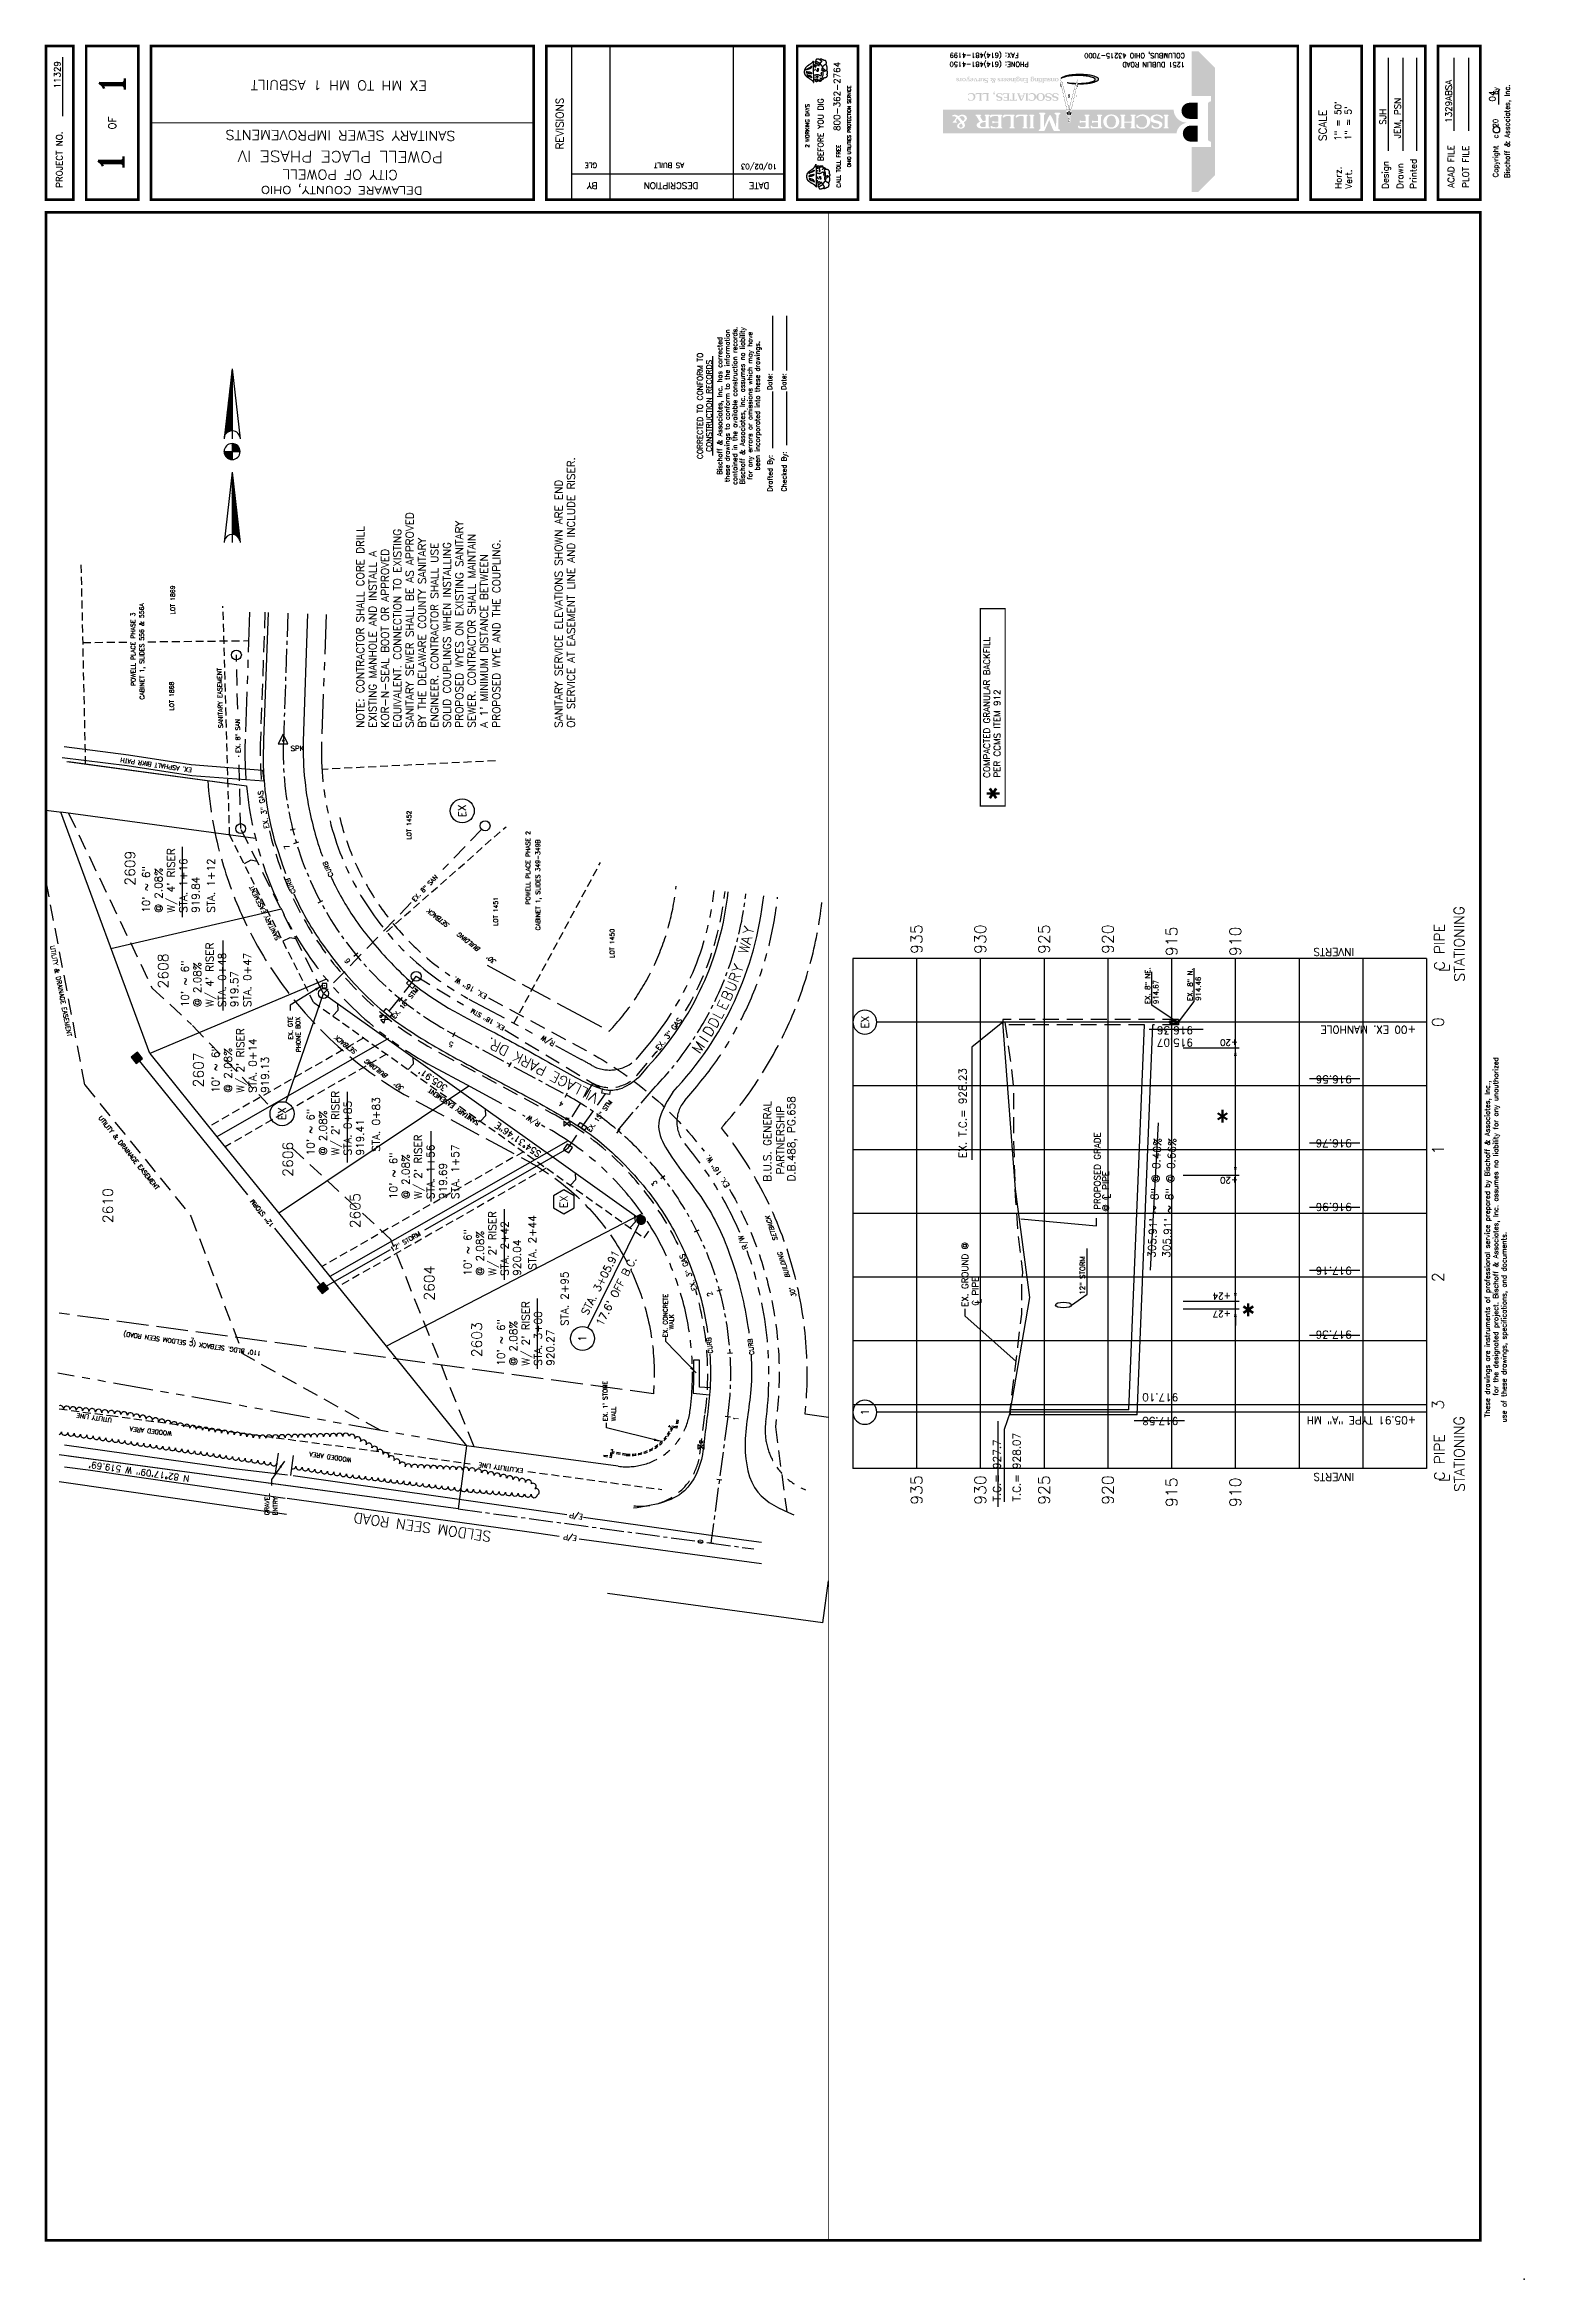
# Model space of a CAD drawing. Extents: x 5337 to 6497, y 3762 to 5514.
import ezdxf
from ezdxf.enums import TextEntityAlignment as Align

# ---------------------------------------------------------------- set-up
doc = ezdxf.new("R2010")
doc.units = 0
doc.header["$LTSCALE"] = 25
doc.header["$MEASUREMENT"] = 0
doc.header["$PDSIZE"] = 0.05
for name, pattern in [('CENTER2', [1.125, 0.75, -0.125, 0.125, -0.125]), ('DASHED', [0.75, 0.5, -0.25]), ('DASHED2', [0.375, 0.25, -0.125]), ('HIDDEN', [0.375, 0.25, -0.125]), ('HIDDEN2', [0.1875, 0.125, -0.0625]), ('LDASH', [1.25, 1, -0.25]), ('PHANTOM', [2.5, 1.25, -0.25, 0.25, -0.25, 0.25, -0.25])]:
    doc.linetypes.add(name, pattern=pattern)
doc.layers.get('0').update_dxf_attribs({"linetype": 'CONTINUOUS'})
doc.layers.get('DEFPOINTS').update_dxf_attribs({"linetype": 'CONTINUOUS'})
for name, color, linetype in [('1-LEADER', 7, 'CONTINUOUS'), ('1-LOT-LINE', 7, 'CONTINUOUS'), ('1-PROP-ROW', 8, 'PHANTOM'), ('1-PROP-SAN', 6, 'CONTINUOUS'), ('1-PROP-STORM', 8, 'CONTINUOUS'), ('1-SAN', 6, 'CONTINUOUS'), ('1-SAN-LAT', 6, 'CONTINUOUS'), ('1-SANEASE', 7, 'DASHED2'), ('1-SANTEXT', 2, 'CONTINUOUS'), ('1-SETBACK', 191, 'LDASH'), ('1-STORM-EASE', 7, 'DASHED'), ('1-STORM-TEXT', 2, 'CONTINUOUS'), ('1-TEXT', 2, 'CONTINUOUS'), ('1115PGRID', 8, 'CONTINUOUS'), ('2000', 7, 'CONTINUOUS'), ('ADDRESS', 7, 'CONTINUOUS'), ('AS-BUILT', 7, 'CONTINUOUS'), ('CENTER', 7, 'CENTER2'), ('CGB-NOTE', 2, 'CONTINUOUS'), ('COGO_LABELS', 7, 'CONTINUOUS'), ('DESC', 3, 'CONTINUOUS'), ('DIMENSION-ANNO', 2, 'CONTINUOUS'), ('EX-PROP-LN', 8, 'CONTINUOUS'), ('EX10PFGCT', 2, 'CONTINUOUS'), ('EX10PRTXT', 2, 'CONTINUOUS'), ('FENCE', 8, 'CONTINUOUS'), ('HATCH', 7, 'CONTINUOUS'), ('HORZ-VERT', 7, 'CONTINUOUS'), ('MAINPEGCT', 30, 'CONTINUOUS'), ('MAINPRTXT', 2, 'CONTINUOUS'), ('NOTES', 7, 'CONTINUOUS'), ('OUPS', 7, 'CONTINUOUS'), ('P-SAN-LEADER', 7, 'CONTINUOUS'), ('PARCEL_LINE', 41, 'CONTINUOUS'), ('PEGC', 3, 'DASHED'), ('PEGCT', 6, 'CONTINUOUS'), ('PFGC', 1, 'CONTINUOUS'), ('PGRID', 8, 'CONTINUOUS'), ('PGRIDT', 6, 'CONTINUOUS'), ('PROTRACTOR', 7, 'CONTINUOUS'), ('ROAD', 8, 'CONTINUOUS'), ('S-10-10-00-PTS', 7, 'CONTINUOUS'), ('S-ADJOINER', 8, 'CONTINUOUS'), ('S-CURB', 2, 'CONTINUOUS'), ('S-POWERLINE', 8, 'DASHED2'), ('S-PROPLINE', 8, 'CONTINUOUS'), ('S-ROADTEXT', 7, 'CONTINUOUS'), ('S-SYMBOLS', 7, 'CONTINUOUS'), ('S-TEXT', 7, 'CONTINUOUS'), ('S-TREELINE', 7, 'CONTINUOUS'), ('S-WALK', 8, 'CONTINUOUS'), ('S-WALL', 8, 'HIDDEN2'), ('SHEET', 7, 'CONTINUOUS'), ('STALBL', 7, 'CONTINUOUS'), ('TEXT', 7, 'CONTINUOUS'), ('TEXT-HATCH', 7, 'CONTINUOUS'), ('TITLE', 7, 'CONTINUOUS'), ('WATER-LINE-TEXT', 2, 'CONTINUOUS'), ('X-GAS', 8, 'DASHED'), ('X-SAN', 8, 'DASHED'), ('X-STM', 8, 'DASHED'), ('X-WATER', 8, 'DASHED'), ('ZONING-BOUNDARY', 7, 'CONTINUOUS')]:
    doc.layers.add(name, color=color, linetype=linetype)
doc.styles.add('L100', font='simplex.shx', dxfattribs={"height": 6})
doc.styles.add('L120', font='simplex.shx', dxfattribs={"height": 6})
doc.styles.add('L200', font='simplex.shx', dxfattribs={"height": 12})
doc.styles.add('ROMANC', font='romanc')
doc.styles.add('ROMAND', font='romand.shx', dxfattribs={"height": 6})
doc.styles.add('ROMANS', font='romans.shx', dxfattribs={"height": 4})
doc.styles.add('ROMANT', font='ROMANT.shx', dxfattribs={"height": 5})
doc.styles.add('S4', font='simplex', dxfattribs={"height": 0.0556})
doc.styles.add('S6', font='SIMPLEX', dxfattribs={"height": 0.083333})
doc.dimstyles.new('10123', dxfattribs={"dimscale": 50, "dimtxt": 0.1, "dimasz": 0.13, "dimexe": 0.06, "dimexo": 0.06, "dimgap": 0.09, "dimtad": 1, "dimzin": 0, "dimdsep": 46, "dimtxsty": 'Standard', "dimcen": 0.09, "dimclrd": 7, "dimclre": 7, "dimclrt": 256, "dimaunit": 1, "dimadec": 0, "dimazin": 0, "dimtfac": 1, "dimtofl": 0, "dimtmove": 2, "dimatfit": 3, "dimfxl": 0, "dimtolj": 1, "dimtzin": 7, "dimarcsym": 0})
doc.dimstyles.get("Standard").update_dxf_attribs({"dimtxt": 0.18, "dimasz": 0.18, "dimexe": 0.18, "dimexo": 0.0625, "dimgap": 0.09, "dimtad": 0, "dimtih": 1, "dimtoh": 1, "dimdec": 4, "dimzin": 0, "dimdsep": 46, "dimtxsty": 'Standard', "dimcen": 0.09, "dimadec": 0, "dimazin": 0, "dimtfac": 1, "dimtdec": 4, "dimtofl": 0, "dimtmove": 0, "dimatfit": 3, "dimfxl": 0, "dimtolj": 1, "dimtzin": 0, "dimarcsym": 0})

msp = doc.modelspace()

# ---------------------------------------------------------------- texts
at = {"layer": '1-PROP-ROW', "style": 'ROMANS'}
for rotation, p in [(151.002931, (5737.282, 4732.222)), (147.080528, (5725.816, 4668.88)), (112.103207, (5888.235, 4570.562))]:
    msp.add_text('R/W', height=4, rotation=rotation, dxfattribs=at).set_placement(p)
at = {"layer": '1-PROP-SAN', "color": 7, "style": 'ROMANS'}
for s, p in [('EX. 8" NE.', (6203.573, 4761.935)), ('EX. 8" N.', (6236.841, 4764.495)), ('914.67', (6210.05, 4762.003)), ('914.46', (6243.317, 4764.581))]:
    msp.add_text(s, height=4, rotation=90, dxfattribs=at).set_placement(p)
at = {"layer": '1-PROP-STORM', "style": 'ROMANS'}
for rotation, p in [(128.867316, (5516.625, 4588.93)), (29.785291, (5608.906, 4567.792))]:
    msp.add_text('12" STORM', height=3.5, rotation=rotation, dxfattribs=at).set_placement(p)
at = {"layer": '1-SANEASE', "style": 'ROMANS'}
for rotation, p in [(91.30914, (5476.331, 4978.398)), (116.522157, (5521.025, 4813.162)), (145.522206, (5677.805, 4669.539))]:
    msp.add_text('SANITARY EASEMENT', height=3.5, rotation=rotation, dxfattribs=at).set_placement(p)
at = {"layer": '1-SANTEXT', "style": 'ROMANS'}
for s, p in [('OF SERVICE AT EASEMENT LINE AND INCLUDE RISER.', (5752.295, 4978.706)), ('SANITARY SERVICE ELEVATIONS SHOWN ARE END', (5742.581, 4978.706)), ('NOTE: CONTRACTOR SHALL CORE DRILL', (5586.98, 4978.706)), ('EQUIVALENT. CONNECTION TO EXISTING', (5616.123, 4978.706)), ('SANITARY SEWER SHALL BE AS APPROVED', (5625.838, 4978.706)), ('PROPOSED WYES ON EXISTING SANITARY', (5664.695, 4978.706)), ('EXISTING MANHOLE AND INSTALL A', (5596.695, 4978.706)), ('KOR-N-SEAL BOOT OR APPROVED', (5606.409, 4978.706)), ('BY THE DELAWARE COUNTY SANITARY', (5635.552, 4978.706)), ('ENGINEER. CONTRACTOR SHALL USE', (5645.266, 4978.706)), ('SOLID COUPLINGS WHEN INSTALLING ', (5654.98, 4978.706)), ('SEWER. CONTRACTOR SHALL MAINTAIN', (5674.409, 4978.706)), ('PROPOSED WYE AND THE COUPLING.', (5693.838, 4978.706)), ("A 1' MINIMUM DISTANCE BETWEEN", (5684.123, 4978.706)), ("W/ 4' RISER", (5438.528, 4833.523)), ('STA. 1+16', (5448.242, 4833.523)), ('STA. 1+12', (5469.951, 4833.523)), ('10\' ~ 6"', (5419.099, 4833.523)), ('@ 2.08%', (5428.814, 4833.523)), ('919.84', (5457.956, 4833.523)), ("W/ 4' RISER", (5468.926, 4759.553)), ('STA. 0+48', (5478.64, 4759.553)), ('STA. 0+47', (5498.461, 4759.553)), ('10\' ~ 6"', (5449.497, 4759.553)), ('@ 2.08%', (5459.211, 4759.553)), ('919.57', (5488.354, 4759.553)), ("W/ 2' RISER", (5492.944, 4692.364)), ('STA. 0+14', (5502.658, 4692.364)), ('10\' ~ 6"', (5473.515, 4692.364)), ('@ 2.08%', (5483.229, 4692.364)), ('919.13', (5512.372, 4692.364)), ('10\' ~ 6"', (5548.032, 4643.359)), ("W/ 2' RISER", (5567.461, 4643.359)), ('STA. 0+85', (5577.175, 4643.359)), ('STA. 0+83', (5599.356, 4646.192)), ('@ 2.08%', (5557.747, 4643.359)), ('919.41', (5586.889, 4643.359)), ('10\' ~ 6"', (5613.004, 4609.148)), ('@ 2.08%', (5622.718, 4609.148)), ("W/ 2' RISER", (5632.433, 4609.148)), ('STA. 1+56', (5642.147, 4609.148)), ('STA. 1+57', (5661.496, 4609.148)), ('919.69', (5651.861, 4609.148)), ("W/ 2' RISER", (5690.63, 4549.047)), ('STA. 2+42', (5700.344, 4549.047)), ('STA. 2+44', (5722.053, 4553.769)), ('10\' ~ 6"', (5671.202, 4549.047)), ('@ 2.08%', (5680.916, 4549.047)), ('920.04', (5710.059, 4549.047)), ('STA. 2+95', (5747.283, 4509.629)), ("W/ 2' RISER", (5716.804, 4478.468)), ('STA. 3+00', (5726.518, 4478.468)), ('10\' ~ 6"', (5697.375, 4478.468)), ('@ 2.08%', (5707.089, 4478.468)), ('920.27', (5736.232, 4478.468))]:
    msp.add_text(s, height=6, rotation=90, dxfattribs=at).set_placement(p)
for s, p in [('STA. 3+05.91', (5774.911, 4542.26)), ("17.6' OFF B.C.", (5787.487, 4535.629))]:
    msp.add_text(s, height=6, rotation=62.959766, dxfattribs=at).set_placement(p, align=Align.CENTER)
at = {"layer": '1-SETBACK', "style": 'ROMANS', "oblique": 15}
for s, rotation, p in [("30'   BUILDING   SETBACK", 142.082528, (5691.159, 4795.7, -467.845)), ("30'   BUILDING   SETBACK", 142.082528, (5618.663, 4696.336, -467.845)), ("30'   BUILDING   SETBACK", 108.392394, (5926.178, 4532.77, -467.845)), ('L', 171.866425, (5453.717, 4500.028))]:
    msp.add_text(s, height=3.5, rotation=rotation, dxfattribs=at).set_placement(p)
at = {"layer": '1-SETBACK', "insert": (5452.032, 4493.946), "char_height": 3.5, "attachment_point": 2, "rotation": 171.866425, "style": 'ROMANS'}
msp.add_mtext("110' BLDG. SETBACK (C SELDOM SEEN ROAD)", dxfattribs=at)
at = {"layer": '1-STORM-EASE', "style": 'ROMANS'}
for rotation, p in [(280.846591, (5340.744, 4807.492)), (308.867316, (5378.437, 4672.562))]:
    msp.add_text('UTILITY & DRAINAGE EASEMENT', height=3.5, rotation=rotation, dxfattribs=at).set_placement(p)
at = {"layer": 'AS-BUILT', "style": 'ROMANS'}
for s, p in [('contained in the available construction records.', (5879.66, 5231.055)), ('Bischoff & Associates, Inc. assumes no liability', (5885.565, 5231.07)), ('Bischoff & Associates, Inc. has corrected', (5867.85, 5231.027)), ('these drawings to conform to the information', (5873.755, 5231.041)), ('for any errors or omissions which may have', (5891.47, 5231.084)), ('been incorporated into these drawings.', (5897.376, 5231.098))]:
    msp.add_text(s, height=3.8, rotation=90, dxfattribs=at).set_placement(p, align=Align.CENTER)
at = {"layer": 'AS-BUILT', "color": 2, "style": 'ROMANS'}
for s, p in [('CORRECTED TO CONFORM TO', (5852.665, 5230.99)), ('%%U CONSTRUCTION RECORDS ', (5859.751, 5231.007))]:
    msp.add_text(s, height=4.275, rotation=90, dxfattribs=at).set_placement(p, align=Align.CENTER)
at = {"layer": 'AS-BUILT', "style": 'ROMANS'}
for s, p in [('Date:', (5907.143, 5243.446)), ('Date:', (5918.122, 5243.472)), ('Drafted By:', (5907.336, 5163.762)), ('Checked By:', (5918.314, 5163.789))]:
    msp.add_text(s, height=3.8, rotation=90, dxfattribs=at).set_placement(p)
at = {"layer": 'CGB-NOTE'}
for s, height, style, p in [('COMPACTED GRANULAR BACKFILL', 5, 'ROMAND', (6077.922, 4939.384)), ('PER CCMS ITEM 912', 5, 'ROMAND', (6086.05, 4939.599)), ('*', 17.5, 'ROMANS', (6092.867, 4921.218))]:
    msp.add_text(s, height=height, rotation=90, dxfattribs=dict(at, style=style)).set_placement(p)
at = {"layer": 'COGO_LABELS', "insert": (5410.825, 4397.835), "char_height": 5, "attachment_point": 8, "rotation": 171.873315, "style": 'ROMANT'}
msp.add_mtext('N 82°17\'09" W 519.69\'', dxfattribs=at)
at = {"layer": 'DIMENSION-ANNO', "char_height": 5, "style": 'ROMANT'}
for s, insert, attachment_point, rotation in [("305.91'", (5639.526, 4700.619), 2, 144.901667), ('S54°31\'46"E', (5709.104, 4657.806), 8, 144.901745)]:
    msp.add_mtext(s, dxfattribs=dict(at, insert=insert, attachment_point=attachment_point, rotation=rotation))
at = {"layer": 'EX-PROP-LN', "style": 'ROMANS'}
for s, rotation, p in [('LOT 1869', 90.305807, (5438.744, 5067.501)), ('POWELL PLACE PHASE 3', 90.305807, (5407.759, 5011.333)), ('CABINET 1, SLIDES 556 & 556A', 90.305807, (5414.675, 5000.741)), ('LOT 1868', 90.305807, (5437.943, 4992.16)), ('LOT 1452', 90.076421, (5624.069, 4890.961)), ('POWELL PLACE PHASE 2', 90.076421, (5717.398, 4840.041)), ('CABINET 1, SLIDES 349-349B', 90.076421, (5725.17, 4819.79)), ('LOT 1451', 90.076421, (5692.004, 4823.288)), ('LOT 1450', 90.076421, (5783.312, 4798.3))]:
    msp.add_text(s, height=3.5, rotation=rotation, dxfattribs=at).set_placement(p)
at = {"layer": 'EX10PFGCT', "style": 'ROMANS'}
for s, p in [('INVERTS', (6347.551, 4799.872, -467.845)), ('915.07', (6222.965, 4728.775, -467.845)), ('916.36', (6222.965, 4738.393, -467.845)), ('+00 EX. MANHOLE', (6374.657, 4738.841, -467.845)), ('916.56', (6347.551, 4699.872, -467.845)), ('916.76', (6347.551, 4649.872, -467.845)), ('916.96', (6347.551, 4599.872, -467.845)), ('917.16', (6347.551, 4549.872, -467.845)), ('917.36', (6347.551, 4499.872, -467.845)), ('917.10', (6211.467, 4450.711, -467.845)), ('917.58', (6211.467, 4432.009, -467.845)), ('+05.91 TYPE "A" MH', (6369.309, 4432.67, -467.845)), ('INVERTS', (6347.551, 4388.327, -467.845))]:
    msp.add_text(s, height=6, rotation=179.975626, dxfattribs=at).set_placement(p, align=Align.TOP_CENTER)
at = {"layer": 'EX10PRTXT', "style": 'ROMANS'}
for s, p in [('305.91\' ~ 8" @ 0.40%', (6210.01, 4609.846, -467.845)), ('305.91\' ~ 8" @ 0.66%', (6221.581, 4609.846, -467.845))]:
    msp.add_text(s, height=6, rotation=87.000993, dxfattribs=at).set_placement(p, align=Align.CENTER)
at = {"layer": 'MAINPEGCT', "color": 2, "style": 'ROMAND'}
for s, p in [('STATIONING', (6445.99, 4809.176, -1023.706)), ('C PIPE ', (6430.409, 4809.299, -1023.706)), ('L', (6434.342, 4790.185, -1023.706)), ('STATIONING', (6445.99, 4409.176, -1023.706)), ('C PIPE ', (6430.409, 4409.299, -1023.706)), ('L', (6434.342, 4390.185, -1023.706))]:
    msp.add_text(s, height=8, rotation=90.382182, dxfattribs=at).set_placement(p, align=Align.MIDDLE_CENTER)
at = {"layer": 'MAINPRTXT', "style": 'ROMANS'}
for s, p in [('EX. T.C.= 928.23', (6053.56, 4641.331)), ('T.C.= 927.7', (6080.325, 4372.068)), ('T.C.= 928.07', (6095.815, 4372.068))]:
    msp.add_text(s, height=6, rotation=89.975626, dxfattribs=at).set_placement(p, align=Align.TOP_LEFT)
for s, rotation, p in [('EX. GROUND @  ', 90.203063, (6060.923, 4524.626, -935.69)), ('C PIPE', 90.203063, (6069.002, 4525.551, -935.69)), ('L', 90, (6071.124, 4527.186, -935.69))]:
    msp.add_text(s, height=5, rotation=rotation, dxfattribs=at).set_placement(p)
at = {"layer": 'P-SAN-LEADER', "style": 'ROMANS'}
msp.add_text('12" STORM', height=4, rotation=90, dxfattribs=at).set_placement((6152.428, 4534.213))
at = {"layer": 'PEGCT', "style": 'L120'}
for s, p in [('0', (6429.363, 4747.848)), ('1', (6429.363, 4647.848)), ('2', (6429.363, 4547.848)), ('3', (6429.363, 4447.848))]:
    msp.add_text(s, height=9, rotation=90, dxfattribs=at).set_placement(p, align=Align.MIDDLE_CENTER)
at = {"layer": 'PFGC', "color": 2, "style": 'ROMANS'}
for s, p in [('PROPOSED GRADE', (6164.628, 4631.092)), ('@ C PIPE', (6171.232, 4615.227)), ('L', (6172.364, 4611.237, -467.845))]:
    msp.add_text(s, height=5, rotation=90.04228, dxfattribs=at).set_placement(p, align=Align.CENTER)
at = {"layer": 'PGRIDT', "style": 'L120'}
for s, p in [('935', (6020.363, 4824.491)), ('930', (6070.363, 4824.491)), ('925', (6120.363, 4824.491)), ('920', (6170.363, 4824.491)), ('915', (6220.363, 4822.777)), ('910', (6270.363, 4822.777)), ('935', (6020.363, 4392.554)), ('930', (6070.363, 4392.554)), ('925', (6120.363, 4392.554)), ('920', (6170.363, 4392.554)), ('915', (6220.363, 4390.839)), ('910', (6270.363, 4390.839))]:
    msp.add_text(s, height=9, rotation=90, dxfattribs=at).set_placement(p, align=Align.MIDDLE_RIGHT)
at = {"layer": 'ROAD', "style": 'ROMANS'}
for rotation, p in [(171.804141, (5758.86, 4361.854)), (172.775932, (5754.125, 4344.953))]:
    msp.add_text('E/P', height=4, rotation=rotation, dxfattribs=at).set_placement(p)
at = {"layer": 'S-ROADTEXT', "style": 'ROMANT'}
for s, rotation, p in [('2609', 89.946281, (5407.429, 4854.783)), ('2608', 89.946281, (5433.436, 4774.262)), ('VILLAGE PARK DR.', 152.218598, (5771.66, 4690.977)), ('2607', 89.946281, (5461.099, 4696.695)), ('2606', 89.946281, (5531.234, 4626.603)), ('2610', 89.946281, (5390.026, 4590.228)), ('2605', 89.946281, (5584.048, 4586.273)), ('2604', 89.946281, (5642.153, 4529.478)), ('2603', 89.946281, (5679.391, 4485.112))]:
    msp.add_text(s, height=8, rotation=rotation, dxfattribs=at).set_placement(p)
msp.add_text('SELDOM SEEN ROAD', height=8, rotation=171.989677, dxfattribs=at).set_placement((5633.309, 4355.876), align=Align.CENTER)
at = {"layer": 'S-TEXT', "style": 'ROMANS'}
for s, rotation, p in [('EX. ASPHALT BIKR PATH', 171.820209, (5452.138, 4947.134, 930)), (' CURB', 114.364954, (5563.955, 4860.493)), (' CURB', 113.604573, (5534.476, 4847.318)), ('EX. GTE ', 91.17989, (5531.196, 4734.219)), ('PHONE BOX', 91.17989, (5537.418, 4724.168)), ('EX. CONCRETE', 89.611624, (5824.973, 4500.863, 930)), ('WALK', 89.611624, (5829.809, 4506.912, 930)), (' CURB', 97.500446, (5860.989, 4485.919)), (' CURB', 97.500446, (5893.361, 4484.822)), ("EX. 1' STONE", 90.574704, (5778.049, 4434.998)), ('UTILITY LINE', 171.891577, (5389.373, 4437.331)), ('WALL', 90.574704, (5784.524, 4435.063)), ('WOODED AREA', 173.538661, (5436.315, 4426.971)), ('WOODED AREA', 171.679015, (5577.165, 4406.148)), ('EX.UTILITY LINE', 172.313195, (5711.97, 4397.818)), ('GRAVEL', 89.212209, (5512.558, 4361.235)), ('ENTRY', 89.212209, (5519.033, 4361.146))]:
    msp.add_text(s, height=3.5, rotation=rotation, dxfattribs=at).set_placement(p)
at = {"layer": 'STALBL', "linetype": 'ByBlock', "style": 'ROMANS'}
for s, rotation, p in [('7', 113.615911, (5529.309, 4886.556)), ('6', 127.619049, (5576.547, 4797.79)), ('5', 162.831674, (5656.119, 4733.41)), ('4', 150.83829, (5743.2, 4686.403)), ('3', 127.030918, (5817.272, 4623.353)), ('2', 111.320258, (5861.182, 4535.775)), ('1', 82.35126, (5881.896, 4436.524)), ('0', 82.35126, (5854.063, 4340.025))]:
    msp.add_text(s, height=4, rotation=rotation, dxfattribs=at).set_placement(p, align=Align.BOTTOM_CENTER)
at = {"layer": 'TITLE', "style": 'ROMANS'}
for s, p in [('11329', (5348.886, 5490.555)), ('1329ABSA', (6440.152, 5469.823)), ('1" = 50\'', (6353.302, 5454.342)), ('JEM, PSN', (6400.058, 5456.614)), ('04', (6474.456, 5473.844)), ('1" = 5\'', (6361.316, 5452.591)), ('SJH', (6388.537, 5457.636))]:
    msp.add_text(s, height=5, rotation=89.742584, dxfattribs=at).set_placement(p, align=Align.CENTER)
at = {"layer": 'TITLE', "color": 1, "style": 'ROMANT'}
for p in [(5389.348, 5483.326), (5388.442, 5422.226)]:
    msp.add_text('1', height=20, rotation=89.742584, dxfattribs=at).set_placement(p, align=Align.MIDDLE)
at = {"layer": 'TITLE', "color": 1, "style": 'ROMANT', "width": 1.1}
for s, height, p in [('EX MH TO MH 1 ASBUILT', 7.5, (5567.268, 5486.085, 15.909)), ('SANITARY SEWER IMPROVEMENTS', 7.5, (5568.468, 5446.807, 14.978)), ('POWELL PLACE PHASE IV', 8.75, (5568.396, 5430.773, 14.978))]:
    msp.add_text(s, height=height, rotation=179.742584, dxfattribs=at).set_placement(p, align=Align.CENTER)
at = {"layer": 'TITLE', "color": 2, "style": 'ROMANT'}
for s, height, width, p in [('CITY OF POWELL', 7.5, 1.1, (5568.326, 5416.012, 14.978)), ('DELAWARE COUNTY, OHIO', 6, 1.25, (5569.516, 5403.115, 15.909))]:
    msp.add_text(s, height=height, rotation=179.742584, dxfattribs=dict(at, width=width)).set_placement(p, align=Align.CENTER)
at = {"layer": 'TITLE', "color": 8, "style": 'L100'}
for s, p in [('GLE', (5764.94, 5421.596, 15.909)), ('AS BUILT', (5826.192, 5421.596, 15.909)), ('10/02/03', (5896.681, 5420.623, 15.909))]:
    msp.add_text(s, height=4, rotation=179.742584, dxfattribs=at).set_placement(p, align=Align.CENTER)
at = {"layer": 'WATER-LINE-TEXT', "style": 'L100'}
for s, p in [('+20', (6272.521, 4734.271)), ('+20', (6272.521, 4626.395)), ('+24', (6266.796, 4535.481)), ('+27', (6266.796, 4521.605))]:
    msp.add_text(s, height=5, rotation=180, dxfattribs=at).set_placement(p)
at = {"layer": 'WATER-LINE-TEXT', "color": 2, "style": 'L200'}
for p in [(6260.259, 4677.848), (6280.499, 4526.095)]:
    msp.add_text('*', height=17.5, rotation=180, dxfattribs=at).set_placement(p, align=Align.MIDDLE)
at = {"layer": 'X-GAS', "style": 'ROMANS'}
for rotation, p in [(99.766755, (5512.678, 4899.93)), (52.967199, (5818.601, 4725.231)), (109.995269, (5848.35, 4538.115))]:
    msp.add_text('EX. 3" GAS', height=4, rotation=rotation, dxfattribs=at).set_placement(p)
at = {"layer": 'X-GAS', "style": 'S4'}
for rotation, p in [(41.82261, (5601.219, 4752.171)), (0.018895, (5746.399, 4671.168)), (0.018895, (5851.466, 4417.86))]:
    msp.add_text('GM', height=1.668, rotation=rotation, dxfattribs=at).set_placement(p, align=Align.CENTER)
at = {"layer": 'X-SAN', "style": 'ROMANS'}
for rotation, p in [(91.10082, (5490.052, 4958.999)), (46.455077, (5626.82, 4841.999))]:
    msp.add_text('EX. 8" SAN', height=3.5, rotation=rotation, dxfattribs=at).set_placement(p)
at = {"layer": 'X-STM', "linetype": 'ByBlock', "style": 'ROMANS'}
for s, rotation, p in [('EX. 18" STM', 50.443632, (5611.097, 4750.128)), ('EX. 18" STM', 150.596631, (5697.591, 4744.253)), ('EX. 15" STM', 53.916036, (5764.453, 4661.276))]:
    msp.add_text(s, height=3.5, rotation=rotation, dxfattribs=at).set_placement(p)
at = {"layer": 'X-WATER', "linetype": 'ByBlock', "style": 'ROMANS'}
for rotation, p in [(150.183485, (5683.921, 4769.179)), (123.354082, (5873.94, 4619.804))]:
    msp.add_text('EX. 16" W.', height=4, rotation=rotation, dxfattribs=at).set_placement(p)
at = {"layer": 'ZONING-BOUNDARY', "style": 'ROMANT'}
for s, p in [('B.U.S. GENERAL', (5906.288, 4622.728)), ('PARTNERSHIP', (5916.467, 4628.371)), ('D.B.488, PG.658', (5925.057, 4622.849))]:
    msp.add_text(s, height=6, rotation=90, dxfattribs=at).set_placement(p)

# ---------------------------------------------------------------- blocks, each defined once
blk = doc.blocks.new('*X19')
at = {"color": 0}
for p, q in [((91137.684, 8613.886), (91137.694, 8613.895)), ((91137.686, 8613.9), (91137.694, 8613.908)), ((91137.687, 8613.914), (91137.694, 8613.92)), ((91137.689, 8613.928), (91137.694, 8613.933)), ((91137.691, 8613.942), (91137.694, 8613.945)), ((91137.692, 8613.956), (91137.694, 8613.957)), ((91137.694, 8613.97), (91137.694, 8613.97)), ((91137.638, 8613.481), (91137.694, 8613.537)), ((91137.64, 8613.495), (91137.694, 8613.549)), ((91137.641, 8613.509), (91137.694, 8613.561)), ((91137.643, 8613.523), (91137.694, 8613.574)), ((91137.645, 8613.537), (91137.694, 8613.586)), ((91137.646, 8613.551), (91137.694, 8613.598)), ((91137.648, 8613.565), (91137.694, 8613.611)), ((91137.649, 8613.579), (91137.694, 8613.623)), ((91137.651, 8613.593), (91137.694, 8613.636)), ((91137.653, 8613.607), (91137.694, 8613.648)), ((91137.654, 8613.621), (91137.694, 8613.66)), ((91137.656, 8613.635), (91137.694, 8613.673)), ((91137.657, 8613.649), (91137.694, 8613.685)), ((91137.659, 8613.662), (91137.694, 8613.697)), ((91137.66, 8613.676), (91137.694, 8613.71)), ((91137.662, 8613.69), (91137.694, 8613.722)), ((91137.664, 8613.704), (91137.694, 8613.735)), ((91137.665, 8613.718), (91137.694, 8613.747)), ((91137.667, 8613.732), (91137.694, 8613.759)), ((91137.668, 8613.746), (91137.694, 8613.772)), ((91137.67, 8613.76), (91137.694, 8613.784)), ((91137.672, 8613.774), (91137.694, 8613.796)), ((91137.673, 8613.788), (91137.694, 8613.809)), ((91137.675, 8613.802), (91137.694, 8613.821)), ((91137.676, 8613.816), (91137.694, 8613.834)), ((91137.678, 8613.83), (91137.694, 8613.846)), ((91137.68, 8613.844), (91137.694, 8613.858)), ((91137.681, 8613.858), (91137.694, 8613.871)), ((91137.683, 8613.872), (91137.694, 8613.883)), ((91137.594, 8613.09), (91137.694, 8613.19)), ((91137.595, 8613.104), (91137.694, 8613.203)), ((91137.597, 8613.118), (91137.694, 8613.215)), ((91137.599, 8613.132), (91137.694, 8613.227)), ((91137.6, 8613.146), (91137.694, 8613.24)), ((91137.602, 8613.16), (91137.694, 8613.252)), ((91137.603, 8613.174), (91137.694, 8613.264)), ((91137.605, 8613.188), (91137.694, 8613.277)), ((91137.607, 8613.202), (91137.694, 8613.289)), ((91137.608, 8613.216), (91137.694, 8613.302)), ((91137.61, 8613.23), (91137.694, 8613.314)), ((91137.611, 8613.244), (91137.694, 8613.326)), ((91137.613, 8613.258), (91137.694, 8613.339)), ((91137.614, 8613.272), (91137.694, 8613.351)), ((91137.616, 8613.286), (91137.694, 8613.363)), ((91137.618, 8613.299), (91137.694, 8613.376)), ((91137.619, 8613.313), (91137.694, 8613.388)), ((91137.621, 8613.327), (91137.694, 8613.401)), ((91137.622, 8613.341), (91137.694, 8613.413)), ((91137.624, 8613.355), (91137.694, 8613.425)), ((91137.626, 8613.369), (91137.694, 8613.438)), ((91137.627, 8613.383), (91137.694, 8613.45)), ((91137.629, 8613.397), (91137.694, 8613.462)), ((91137.63, 8613.411), (91137.694, 8613.475)), ((91137.632, 8613.425), (91137.694, 8613.487)), ((91137.634, 8613.439), (91137.694, 8613.499)), ((91137.635, 8613.453), (91137.694, 8613.512)), ((91137.637, 8613.467), (91137.694, 8613.524)), ((91137.569, 8612.88), (91137.57, 8612.881)), ((91137.571, 8612.894), (91137.572, 8612.895)), ((91137.573, 8612.909), (91137.576, 8612.911)), ((91137.575, 8612.923), (91137.586, 8612.934)), ((91137.576, 8612.937), (91137.694, 8613.054)), ((91137.578, 8612.95), (91137.694, 8613.066)), ((91137.58, 8612.964), (91137.694, 8613.079)), ((91137.581, 8612.978), (91137.694, 8613.091)), ((91137.583, 8612.992), (91137.694, 8613.104)), ((91137.584, 8613.006), (91137.694, 8613.116)), ((91137.586, 8613.02), (91137.694, 8613.128)), ((91137.588, 8613.034), (91137.694, 8613.141)), ((91137.589, 8613.048), (91137.694, 8613.153)), ((91137.591, 8613.062), (91137.694, 8613.165)), ((91137.592, 8613.076), (91137.694, 8613.178)), ((91137.631, 8612.979), (91137.694, 8613.042)), ((91137.654, 8612.989), (91137.694, 8613.029)), ((91137.671, 8612.993), (91137.694, 8613.017)), ((91137.685, 8612.995), (91137.694, 8613.005))]:
    blk.add_line(p, q, dxfattribs=at)
blk = doc.blocks.new('*X18')
at = {"color": 0}
for p, q in [((91137.694, 8612.336), (91137.695, 8612.337)), ((91137.694, 8612.324), (91137.696, 8612.326)), ((91137.694, 8612.312), (91137.697, 8612.315)), ((91137.694, 8612.299), (91137.699, 8612.304)), ((91137.694, 8612.287), (91137.7, 8612.293)), ((91137.694, 8612.274), (91137.701, 8612.282)), ((91137.694, 8612.262), (91137.702, 8612.271)), ((91137.694, 8612.25), (91137.704, 8612.259)), ((91137.694, 8612.237), (91137.705, 8612.248)), ((91137.694, 8612.225), (91137.706, 8612.237)), ((91137.694, 8612.213), (91137.708, 8612.226)), ((91137.694, 8612.2), (91137.709, 8612.215)), ((91137.694, 8612.188), (91137.71, 8612.204)), ((91137.694, 8612.175), (91137.711, 8612.193)), ((91137.694, 8612.163), (91137.713, 8612.182)), ((91137.694, 8612.151), (91137.714, 8612.171)), ((91137.694, 8612.138), (91137.715, 8612.159)), ((91137.694, 8612.126), (91137.716, 8612.148)), ((91137.694, 8612.114), (91137.718, 8612.137)), ((91137.694, 8612.101), (91137.719, 8612.126)), ((91137.694, 8612.089), (91137.72, 8612.115)), ((91137.694, 8612.076), (91137.721, 8612.104)), ((91137.694, 8612.064), (91137.723, 8612.093)), ((91137.694, 8612.052), (91137.724, 8612.082)), ((91137.694, 8612.039), (91137.725, 8612.071)), ((91137.694, 8612.027), (91137.726, 8612.059)), ((91137.694, 8612.015), (91137.728, 8612.048)), ((91137.694, 8612.002), (91137.729, 8612.037)), ((91137.694, 8611.99), (91137.73, 8612.026)), ((91137.694, 8611.977), (91137.732, 8612.015)), ((91137.694, 8611.965), (91137.733, 8612.004)), ((91137.694, 8611.953), (91137.734, 8611.993)), ((91137.694, 8611.94), (91137.735, 8611.982)), ((91137.694, 8611.928), (91137.737, 8611.971)), ((91137.694, 8611.916), (91137.738, 8611.959)), ((91137.694, 8611.903), (91137.739, 8611.948)), ((91137.694, 8611.891), (91137.74, 8611.937)), ((91137.694, 8611.878), (91137.742, 8611.926)), ((91137.694, 8611.866), (91137.743, 8611.915)), ((91137.694, 8611.854), (91137.744, 8611.904)), ((91137.694, 8611.841), (91137.745, 8611.893)), ((91137.694, 8611.829), (91137.747, 8611.882)), ((91137.694, 8611.817), (91137.748, 8611.871)), ((91137.694, 8611.804), (91137.749, 8611.859)), ((91137.694, 8611.792), (91137.75, 8611.848)), ((91137.694, 8611.779), (91137.752, 8611.837)), ((91137.694, 8611.767), (91137.753, 8611.826)), ((91137.694, 8611.755), (91137.754, 8611.815)), ((91137.694, 8611.742), (91137.756, 8611.804)), ((91137.694, 8611.73), (91137.757, 8611.793)), ((91137.694, 8611.718), (91137.758, 8611.782)), ((91137.694, 8611.705), (91137.759, 8611.771)), ((91137.694, 8611.693), (91137.761, 8611.759)), ((91137.694, 8611.68), (91137.762, 8611.748)), ((91137.694, 8611.668), (91137.763, 8611.737)), ((91137.694, 8611.656), (91137.764, 8611.726)), ((91137.694, 8611.643), (91137.766, 8611.715)), ((91137.694, 8611.631), (91137.767, 8611.704)), ((91137.694, 8611.619), (91137.768, 8611.693)), ((91137.694, 8611.606), (91137.769, 8611.682)), ((91137.694, 8611.594), (91137.771, 8611.671)), ((91137.694, 8611.581), (91137.772, 8611.659)), ((91137.694, 8611.569), (91137.773, 8611.648)), ((91137.694, 8611.557), (91137.774, 8611.637)), ((91137.694, 8611.544), (91137.776, 8611.626)), ((91137.694, 8611.532), (91137.777, 8611.615)), ((91137.694, 8611.52), (91137.778, 8611.604)), ((91137.694, 8611.507), (91137.779, 8611.593)), ((91137.694, 8611.495), (91137.781, 8611.582)), ((91137.694, 8611.482), (91137.782, 8611.571)), ((91137.694, 8611.47), (91137.783, 8611.559)), ((91137.694, 8611.458), (91137.785, 8611.548)), ((91137.694, 8611.445), (91137.786, 8611.537)), ((91137.694, 8611.433), (91137.787, 8611.526)), ((91137.694, 8611.421), (91137.788, 8611.515)), ((91137.694, 8611.408), (91137.79, 8611.504)), ((91137.694, 8611.396), (91137.791, 8611.493)), ((91137.694, 8611.383), (91137.792, 8611.482)), ((91137.694, 8611.371), (91137.793, 8611.471)), ((91137.705, 8611.37), (91137.795, 8611.459)), ((91137.716, 8611.369), (91137.796, 8611.448)), ((91137.726, 8611.366), (91137.797, 8611.437)), ((91137.736, 8611.363), (91137.798, 8611.426)), ((91137.745, 8611.36), (91137.8, 8611.415)), ((91137.753, 8611.356), (91137.801, 8611.404)), ((91137.761, 8611.351), (91137.802, 8611.393)), ((91137.768, 8611.346), (91137.803, 8611.382)), ((91137.775, 8611.341), (91137.805, 8611.371)), ((91137.781, 8611.335), (91137.806, 8611.359)), ((91137.788, 8611.329), (91137.807, 8611.348)), ((91137.793, 8611.322), (91137.809, 8611.337)), ((91137.798, 8611.315), (91137.81, 8611.326)), ((91137.803, 8611.307), (91137.811, 8611.315)), ((91137.807, 8611.299), (91137.812, 8611.304)), ((91137.811, 8611.29), (91137.814, 8611.293)), ((91137.814, 8611.281), (91137.815, 8611.282))]:
    blk.add_line(p, q, dxfattribs=at)
blk = doc.blocks.new('*X20')
at = {"color": 0}
for p, q in [((91137.569, 8612.669), (91137.57, 8612.671)), ((91137.57, 8612.657), (91137.583, 8612.671)), ((91137.571, 8612.647), (91137.595, 8612.671)), ((91137.574, 8612.637), (91137.608, 8612.671)), ((91137.577, 8612.627), (91137.62, 8612.671)), ((91137.58, 8612.619), (91137.632, 8612.671)), ((91137.584, 8612.61), (91137.645, 8612.671)), ((91137.589, 8612.603), (91137.657, 8612.671)), ((91137.594, 8612.595), (91137.669, 8612.671)), ((91137.6, 8612.589), (91137.682, 8612.671)), ((91137.606, 8612.582), (91137.694, 8612.67)), ((91137.612, 8612.576), (91137.694, 8612.658)), ((91137.619, 8612.571), (91137.694, 8612.646)), ((91137.626, 8612.566), (91137.694, 8612.633)), ((91137.634, 8612.561), (91137.694, 8612.621)), ((91137.642, 8612.557), (91137.694, 8612.609)), ((91137.651, 8612.553), (91137.694, 8612.596)), ((91137.66, 8612.55), (91137.694, 8612.584)), ((91137.67, 8612.548), (91137.694, 8612.571)), ((91137.681, 8612.546), (91137.694, 8612.559)), ((91137.693, 8612.546), (91137.694, 8612.547)), ((91137.694, 8612.794), (91137.695, 8612.796)), ((91137.694, 8612.782), (91137.707, 8612.795)), ((91137.694, 8612.769), (91137.718, 8612.793)), ((91137.694, 8612.757), (91137.728, 8612.791)), ((91137.694, 8612.745), (91137.737, 8612.788)), ((91137.694, 8612.732), (91137.746, 8612.784)), ((91137.694, 8612.72), (91137.754, 8612.78)), ((91137.694, 8612.708), (91137.762, 8612.776)), ((91137.694, 8612.695), (91137.769, 8612.77)), ((91137.694, 8612.683), (91137.776, 8612.765)), ((91137.694, 8612.671), (91137.782, 8612.759)), ((91137.707, 8612.671), (91137.788, 8612.753)), ((91137.719, 8612.671), (91137.794, 8612.746)), ((91137.731, 8612.671), (91137.799, 8612.738)), ((91137.744, 8612.671), (91137.804, 8612.731)), ((91137.756, 8612.671), (91137.808, 8612.722)), ((91137.768, 8612.671), (91137.811, 8612.714)), ((91137.781, 8612.671), (91137.814, 8612.704)), ((91137.793, 8612.671), (91137.817, 8612.694)), ((91137.806, 8612.671), (91137.818, 8612.683)), ((91137.818, 8612.671), (91137.819, 8612.672))]:
    blk.add_line(p, q, dxfattribs=at)
blk = doc.blocks.new('N-ARROW')
for p, q in [((-0.013, 1.3), (-0.138, 0.2)), ((-0.013, 1.3), (-0.013, 0.2)), ((-0.013, 1.3), (0.112, 0.2)), ((-0.138, 0), (0.112, 0)), ((-0.013, 0.125), (-0.013, -0.125)), ((-0.013, -0.325), (-0.138, -1.425)), ((-0.013, -0.325), (-0.013, -1.425)), ((-0.013, -0.325), (0.112, -1.425))]:
    blk.add_line(p, q)
for centre, start, end in [((-0.013, 0.2), 12.9642, 180), ((-0.013, 0), 90, 0), ((-0.013, 0), 0, 90), ((-0.013, 0), 0, 90), ((-0.013, 0), 180, 270), ((-0.013, -1.425), 12.9642, 167.0282)]:
    blk.add_arc(centre, 0.125, start, end)
at = {"rotation": 1.984737622251487e-05}
for name in ['*X19', '*X20', '*X18']:
    blk.add_blockref(name, (-91137.704, -8612.702), dxfattribs=at)
blk = doc.blocks.new('BASIN')
for p, q in [((0.05, 0.05), (-0.05, 0.05)), ((-0.05, 0.05), (-0.05, -0.05)), ((0.05, -0.05), (0.05, 0.05)), ((-0.05, -0.05), (0.05, -0.05))]:
    blk.add_line(p, q)
blk = doc.blocks.new('BOUND')
for p, q in [((-0.035, 0.035), (-0.035, -0.035)), ((0.035, 0.035), (-0.035, 0.035)), ((0.035, -0.035), (0.035, 0.035)), ((-0.035, -0.035), (0.035, -0.035))]:
    blk.add_line(p, q)
blk.add_circle((0, 0), 0.00322)
blk = doc.blocks.new('LBL_TIC')
blk.add_line((0, -0.04165), (0, 0.04165))
blk = doc.blocks.new('STA_TIC')
blk.add_line((0, -0.04165), (0, 0.04165))
blk = doc.blocks.new('EX-CG')
blk.add_line((-0.0625, 0.0625), (0.0625, 0.0625))
at = {"flags": 128}
blk.add_lwpolyline([(0.0625, 0.0625), (0.0625, 0), (-0.0625, 0), (-0.0625, 0.0625)], dxfattribs=at)
blk = doc.blocks.new('MH-NUM')
blk.add_circle((0, 0.188), 0.188)
at = {"style": 'ROMANS'}
blk.add_attdef('00', text='', height=0.12, dxfattribs=at).set_placement((0, 0.13), align=Align.CENTER)
blk = doc.blocks.new('BMA-LOGO', base_point=(0.002, 5.437))
at = {"layer": 'HATCH'}
for points in [[(0.367, 2.207), (0.262, 2.207), (0, 1.944), (0, 1.103), (0, 0.262), (0.262, 0), (0.366, 0), (0.367, 0.002), (0.367, 0.704), (0.063, 0.704), (0.063, 0.788), (0.069, 0.788, 0.414214), (0.109, 0.828), (0.109, 1.378, 0.414214), (0.069, 1.418), (0.063, 1.418), (0.063, 1.502), (0.367, 1.502)], [(0.378, 1.418), (0.273, 1.418), (0.273, 1.166), (0.378, 1.166, 1)]]:
    blk.add_hatch(color=256, dxfattribs=at).paths.add_polyline_path(points)
h = blk.add_hatch(color=256, dxfattribs=at)
edge = h.paths.add_edge_path()
edge.add_arc((0.399, 0.935), 0.126, 270, 450)
edge.add_line((0.399, 1.061), (0.273, 1.061))
edge.add_line((0.273, 1.061), (0.273, 0.809))
edge.add_line((0.273, 0.809), (0.399, 0.809))
h = blk.add_hatch(color=256, dxfattribs=at)
h.paths.add_polyline_path([(4.266, 1.289), (0.603, 1.289, -0.351225), (0.433, 1.12, -0.416741), (0.648, 0.918), (2.25, 0.918), (2.254, 0.934, -0.63028), (2.284, 1.015), (2.284, 1.026), (2.269, 1.026), (2.269, 1.115), (2.307, 1.115), (2.307, 1.026), (2.293, 1.026), (2.293, 1.015, -0.630219), (2.323, 0.934), (2.326, 0.918), (4.266, 0.918)])
h.paths.add_polyline_path([(2.429, 1.235), (2.428, 1.24), (2.435, 1.252), (2.441, 1.253), (2.52, 1.252), (2.523, 1.251), (2.527, 1.248), (2.531, 1.242), (2.536, 1.234), (2.542, 1.223), (2.548, 1.21), (2.555, 1.195), (2.562, 1.177), (2.57, 1.158), (2.578, 1.135), (2.588, 1.111), (2.597, 1.084), (2.599, 1.078), (2.667, 1.236), (2.675, 1.249), (2.69, 1.252), (2.752, 1.252), (2.764, 1.246), (2.766, 1.239), (2.757, 1.229), (2.752, 1.227), (2.74, 1.218), (2.738, 1.21), (2.738, 1.004), (2.745, 0.991), (2.749, 0.989), (2.76, 0.978), (2.76, 0.976), (2.753, 0.966), (2.742, 0.965), (2.677, 0.965), (2.661, 0.969), (2.658, 0.976), (2.667, 0.987), (2.669, 0.989), (2.68, 0.999), (2.681, 1.004), (2.681, 1.194), (2.68, 1.194), (2.674, 1.179), (2.668, 1.164), (2.662, 1.148), (2.656, 1.133), (2.649, 1.118), (2.643, 1.103), (2.637, 1.089), (2.636, 1.087), (2.625, 1.062), (2.615, 1.041), (2.606, 1.025), (2.598, 1.012), (2.592, 1.004), (2.587, 1), (2.581, 1.005), (2.574, 1.013), (2.566, 1.025), (2.558, 1.039), (2.549, 1.057), (2.539, 1.078), (2.534, 1.09), (2.526, 1.107), (2.52, 1.124), (2.513, 1.14), (2.507, 1.155), (2.502, 1.169), (2.497, 1.183), (2.493, 1.194), (2.492, 1.194), (2.488, 1.006), (2.495, 0.994), (2.503, 0.99), (2.517, 0.98), (2.518, 0.976), (2.511, 0.966), (2.498, 0.965), (2.437, 0.965), (2.424, 0.971), (2.423, 0.977), (2.432, 0.987), (2.436, 0.989), (2.447, 0.998), (2.45, 1.009), (2.452, 1.021), (2.453, 1.034), (2.454, 1.047), (2.455, 1.061), (2.456, 1.076), (2.457, 1.092), (2.457, 1.108), (2.458, 1.125), (2.459, 1.143), (2.459, 1.161), (2.459, 1.181), (2.459, 1.2), (2.459, 1.213), (2.452, 1.224), (2.444, 1.227)], flags=16)
h.paths.add_polyline_path([(2.147, 1.185), (2.147, 1.18), (2.144, 1.168), (2.138, 1.166), (2.13, 1.17), (2.125, 1.178), (2.116, 1.185), (2.103, 1.189), (2.099, 1.19), (2.089, 1.191), (2.073, 1.191), (2.068, 1.191), (2.05, 1.19), (2.039, 1.189), (2.032, 1.182), (2.03, 1.169), (2.03, 1.166), (2.03, 1.116), (2.087, 1.116), (2.1, 1.118), (2.104, 1.121), (2.115, 1.126), (2.122, 1.121), (2.124, 1.109), (2.124, 1.095), (2.118, 1.086), (2.116, 1.085), (2.105, 1.09), (2.094, 1.095), (2.087, 1.096), (2.03, 1.096), (2.03, 1.025), (2.036, 1.015), (2.039, 1.013), (2.048, 1.006), (2.048, 1.004), (2.043, 0.997), (2.033, 0.996), (1.979, 0.996), (1.966, 0.999), (1.964, 1.004), (1.971, 1.013), (1.973, 1.013), (1.982, 1.022), (1.982, 1.025), (1.982, 1.181), (1.977, 1.191), (1.973, 1.193), (1.963, 1.201), (1.97, 1.209), (1.979, 1.211), (2.135, 1.211), (2.141, 1.205), (2.144, 1.197)], flags=16)
h.paths.add_polyline_path([(1.951, 1.185), (1.951, 1.18), (1.947, 1.168), (1.942, 1.166), (1.934, 1.17), (1.929, 1.178), (1.92, 1.185), (1.907, 1.189), (1.902, 1.19), (1.893, 1.191), (1.877, 1.191), (1.872, 1.191), (1.853, 1.19), (1.843, 1.189), (1.836, 1.182), (1.834, 1.169), (1.834, 1.166), (1.834, 1.116), (1.891, 1.116), (1.903, 1.118), (1.908, 1.122), (1.918, 1.126), (1.925, 1.122), (1.928, 1.109), (1.928, 1.096), (1.922, 1.086), (1.92, 1.085), (1.909, 1.09), (1.897, 1.096), (1.89, 1.097), (1.834, 1.097), (1.833, 1.025), (1.839, 1.016), (1.843, 1.013), (1.852, 1.006), (1.852, 1.004), (1.846, 0.997), (1.837, 0.996), (1.782, 0.996), (1.77, 0.999), (1.767, 1.004), (1.774, 1.014), (1.777, 1.014), (1.786, 1.022), (1.786, 1.025), (1.786, 1.181), (1.78, 1.191), (1.777, 1.193), (1.767, 1.201), (1.773, 1.209), (1.783, 1.211), (1.938, 1.211), (1.945, 1.205), (1.948, 1.197)], flags=16)
h.paths.add_polyline_path([(2.836, 1.21), (2.845, 1.212), (2.9, 1.212), (2.912, 1.209), (2.914, 1.203), (2.907, 1.195), (2.906, 1.195), (2.897, 1.186), (2.897, 1.182), (2.896, 1.026), (2.901, 1.017), (2.906, 1.015), (2.914, 1.008), (2.914, 1.005), (2.909, 0.998), (2.9, 0.997), (2.845, 0.997), (2.832, 1), (2.83, 1.006), (2.837, 1.015), (2.839, 1.015), (2.847, 1.023), (2.847, 1.026), (2.848, 1.182), (2.843, 1.193), (2.839, 1.195), (2.83, 1.203)], flags=16)
h.paths.add_polyline_path([(2.94, 1.21), (2.95, 1.212), (3.005, 1.212), (3.018, 1.208), (3.02, 1.203), (3.013, 1.195), (3.011, 1.194), (3.002, 1.186), (3.002, 1.182), (3.001, 1.031), (3.006, 1.021), (3.016, 1.017), (3.024, 1.017), (3.04, 1.017), (3.055, 1.017), (3.069, 1.019), (3.081, 1.022), (3.086, 1.024), (3.097, 1.03), (3.106, 1.037), (3.117, 1.045), (3.124, 1.038), (3.125, 1.033), (3.124, 1.021), (3.119, 1.01), (3.11, 1), (3.099, 0.997), (2.95, 0.997), (2.937, 1), (2.935, 1.006), (2.942, 1.014), (2.944, 1.015), (2.953, 1.023), (2.953, 1.026), (2.954, 1.182), (2.948, 1.192), (2.944, 1.194), (2.935, 1.202)], flags=16)
h.paths.add_polyline_path([(1.749, 1.123), (1.75, 1.11), (1.75, 1.104), (1.75, 1.091), (1.748, 1.079), (1.744, 1.068), (1.741, 1.056), (1.735, 1.046), (1.728, 1.036), (1.72, 1.027), (1.715, 1.023), (1.706, 1.016), (1.695, 1.008), (1.684, 1.003), (1.672, 0.998), (1.66, 0.995), (1.646, 0.993), (1.633, 0.992), (1.612, 0.992), (1.599, 0.994), (1.586, 0.997), (1.573, 1), (1.562, 1.005), (1.551, 1.012), (1.542, 1.019), (1.536, 1.023), (1.528, 1.032), (1.52, 1.042), (1.514, 1.051), (1.509, 1.062), (1.506, 1.073), (1.503, 1.084), (1.501, 1.097), (1.501, 1.104), (1.503, 1.117), (1.504, 1.128), (1.507, 1.14), (1.512, 1.151), (1.518, 1.161), (1.525, 1.171), (1.532, 1.18), (1.536, 1.184), (1.547, 1.192), (1.557, 1.199), (1.568, 1.204), (1.579, 1.208), (1.592, 1.212), (1.605, 1.214), (1.619, 1.215), (1.64, 1.215), (1.654, 1.213), (1.666, 1.21), (1.678, 1.206), (1.69, 1.202), (1.7, 1.196), (1.711, 1.188), (1.715, 1.184), (1.724, 1.175), (1.731, 1.165), (1.737, 1.156), (1.743, 1.146), (1.746, 1.134)], flags=16)
h.paths.add_polyline_path([(1.697, 1.129), (1.698, 1.117), (1.699, 1.104), (1.698, 1.1), (1.698, 1.086), (1.695, 1.075), (1.692, 1.064), (1.687, 1.052), (1.683, 1.043), (1.679, 1.038), (1.671, 1.028), (1.662, 1.021), (1.651, 1.016), (1.638, 1.013), (1.626, 1.012), (1.62, 1.012), (1.608, 1.014), (1.597, 1.018), (1.586, 1.024), (1.577, 1.032), (1.57, 1.043), (1.568, 1.046), (1.563, 1.056), (1.558, 1.067), (1.556, 1.078), (1.554, 1.091), (1.554, 1.104), (1.554, 1.108), (1.555, 1.121), (1.557, 1.133), (1.56, 1.145), (1.564, 1.155), (1.57, 1.165), (1.572, 1.17), (1.582, 1.179), (1.591, 1.186), (1.601, 1.192), (1.613, 1.195), (1.626, 1.196), (1.632, 1.196), (1.644, 1.194), (1.655, 1.189), (1.665, 1.183), (1.675, 1.176), (1.683, 1.164), (1.684, 1.162), (1.69, 1.152), (1.693, 1.14)], flags=0)
h.paths.add_polyline_path([(3.144, 1.21), (3.154, 1.212), (3.209, 1.212), (3.221, 1.208), (3.224, 1.202), (3.217, 1.194), (3.215, 1.194), (3.206, 1.185), (3.205, 1.182), (3.205, 1.031), (3.209, 1.021), (3.219, 1.017), (3.228, 1.017), (3.244, 1.017), (3.259, 1.017), (3.273, 1.019), (3.285, 1.022), (3.289, 1.024), (3.3, 1.029), (3.309, 1.037), (3.321, 1.045), (3.328, 1.038), (3.328, 1.033), (3.327, 1.02), (3.322, 1.01), (3.313, 1), (3.303, 0.996), (3.153, 0.996), (3.141, 1), (3.138, 1.006), (3.146, 1.014), (3.147, 1.015), (3.156, 1.023), (3.157, 1.026), (3.157, 1.182), (3.152, 1.192), (3.148, 1.194), (3.138, 1.202)], flags=16)
h.paths.add_polyline_path([(1.488, 1.202), (1.481, 1.194), (1.478, 1.194), (1.47, 1.185), (1.47, 1.181), (1.47, 1.025), (1.475, 1.016), (1.478, 1.014), (1.487, 1.006), (1.487, 1.004), (1.482, 0.997), (1.472, 0.996), (1.418, 0.996), (1.406, 0.999), (1.404, 1.004), (1.41, 1.014), (1.412, 1.014), (1.421, 1.022), (1.421, 1.025), (1.421, 1.103), (1.309, 1.103), (1.308, 1.025), (1.314, 1.016), (1.318, 1.014), (1.326, 1.007), (1.327, 1.005), (1.321, 0.997), (1.312, 0.996), (1.257, 0.996), (1.245, 0.999), (1.242, 1.005), (1.249, 1.014), (1.252, 1.014), (1.26, 1.022), (1.261, 1.025), (1.261, 1.181), (1.255, 1.192), (1.252, 1.194), (1.242, 1.202), (1.248, 1.21), (1.258, 1.212), (1.312, 1.212), (1.325, 1.208), (1.327, 1.202), (1.319, 1.194), (1.318, 1.194), (1.309, 1.186), (1.309, 1.181), (1.309, 1.123), (1.421, 1.123), (1.421, 1.181), (1.417, 1.192), (1.412, 1.194), (1.404, 1.201), (1.409, 1.209), (1.418, 1.211), (1.472, 1.211), (1.485, 1.208)], flags=16)
h.paths.add_polyline_path([(3.339, 1.21), (3.349, 1.211), (3.499, 1.211), (3.511, 1.208), (3.516, 1.202), (3.517, 1.193), (3.518, 1.18), (3.516, 1.175), (3.512, 1.172), (3.502, 1.177), (3.49, 1.183), (3.479, 1.187), (3.466, 1.189), (3.453, 1.191), (3.439, 1.192), (3.42, 1.192), (3.411, 1.19), (3.403, 1.184), (3.4, 1.171), (3.4, 1.123), (3.457, 1.123), (3.47, 1.125), (3.475, 1.127), (3.485, 1.133), (3.492, 1.128), (3.494, 1.115), (3.494, 1.114), (3.494, 1.101), (3.487, 1.092), (3.485, 1.092), (3.476, 1.098), (3.464, 1.102), (3.457, 1.103), (3.4, 1.103), (3.4, 1.05), (3.4, 1.034), (3.401, 1.026), (3.408, 1.019), (3.421, 1.017), (3.442, 1.016), (3.46, 1.018), (3.475, 1.019), (3.486, 1.021), (3.495, 1.024), (3.502, 1.028), (3.504, 1.03), (3.514, 1.039), (3.519, 1.041), (3.528, 1.036), (3.528, 1.031), (3.528, 1.017), (3.525, 1.007), (3.518, 0.999), (3.505, 0.996), (3.349, 0.996), (3.336, 1), (3.334, 1.005), (3.34, 1.013), (3.343, 1.014), (3.351, 1.022), (3.352, 1.026), (3.352, 1.182), (3.347, 1.192), (3.343, 1.194), (3.333, 1.202)], flags=16)
h.paths.add_polyline_path([(1.233, 1.155), (1.227, 1.147), (1.223, 1.146), (1.215, 1.151), (1.211, 1.161), (1.204, 1.171), (1.196, 1.179), (1.186, 1.187), (1.184, 1.188), (1.173, 1.193), (1.16, 1.195), (1.146, 1.196), (1.132, 1.196), (1.119, 1.193), (1.108, 1.189), (1.097, 1.182), (1.089, 1.174), (1.084, 1.168), (1.077, 1.159), (1.073, 1.148), (1.069, 1.137), (1.067, 1.125), (1.066, 1.112), (1.066, 1.105), (1.066, 1.092), (1.068, 1.08), (1.072, 1.067), (1.076, 1.057), (1.081, 1.047), (1.084, 1.042), (1.094, 1.034), (1.103, 1.027), (1.113, 1.02), (1.126, 1.017), (1.139, 1.015), (1.147, 1.015), (1.161, 1.016), (1.174, 1.019), (1.185, 1.023), (1.187, 1.024), (1.196, 1.03), (1.207, 1.038), (1.211, 1.041), (1.223, 1.049), (1.225, 1.05), (1.232, 1.047), (1.235, 1.043), (1.234, 1.034), (1.228, 1.025), (1.219, 1.018), (1.207, 1.01), (1.197, 1.006), (1.183, 1.001), (1.169, 0.996), (1.156, 0.993), (1.145, 0.992), (1.123, 0.992), (1.11, 0.994), (1.097, 0.998), (1.085, 1.001), (1.074, 1.006), (1.063, 1.013), (1.053, 1.02), (1.049, 1.023), (1.04, 1.031), (1.032, 1.04), (1.026, 1.051), (1.02, 1.061), (1.017, 1.071), (1.015, 1.084), (1.014, 1.095), (1.014, 1.098), (1.015, 1.111), (1.016, 1.122), (1.019, 1.134), (1.024, 1.144), (1.03, 1.155), (1.037, 1.165), (1.045, 1.174), (1.053, 1.182), (1.064, 1.19), (1.074, 1.197), (1.085, 1.202), (1.097, 1.208), (1.109, 1.212), (1.122, 1.214), (1.134, 1.216), (1.147, 1.216), (1.158, 1.215), (1.17, 1.214), (1.186, 1.211), (1.193, 1.209), (1.21, 1.203), (1.222, 1.197), (1.229, 1.191), (1.23, 1.188), (1.231, 1.177), (1.232, 1.165)], flags=16)
h.paths.add_polyline_path([(3.536, 1.21), (3.545, 1.211), (3.654, 1.211), (3.671, 1.211), (3.686, 1.208), (3.698, 1.206), (3.709, 1.201), (3.718, 1.196), (3.726, 1.189), (3.731, 1.182), (3.735, 1.173), (3.736, 1.162), (3.736, 1.158), (3.735, 1.146), (3.729, 1.136), (3.72, 1.126), (3.71, 1.119), (3.699, 1.113), (3.685, 1.108), (3.685, 1.108), (3.693, 1.098), (3.7, 1.088), (3.707, 1.078), (3.712, 1.069), (3.715, 1.064), (3.72, 1.054), (3.727, 1.041), (3.734, 1.027), (3.742, 1.018), (3.748, 1.015), (3.757, 1.006), (3.757, 1.003), (3.75, 0.996), (3.748, 0.996), (3.675, 0.996), (3.666, 1.003), (3.674, 1.013), (3.682, 1.021), (3.681, 1.026), (3.678, 1.033), (3.674, 1.042), (3.668, 1.053), (3.66, 1.065), (3.651, 1.079), (3.639, 1.096), (3.597, 1.089), (3.597, 1.025), (3.602, 1.016), (3.606, 1.014), (3.615, 1.005), (3.61, 0.998), (3.6, 0.996), (3.545, 0.996), (3.533, 0.999), (3.53, 1.005), (3.537, 1.013), (3.539, 1.014), (3.548, 1.022), (3.549, 1.025), (3.549, 1.182), (3.544, 1.191), (3.539, 1.194), (3.53, 1.201)], flags=16)
h.paths.add_polyline_path([(3.597, 1.173), (3.597, 1.178), (3.603, 1.186), (3.612, 1.19), (3.628, 1.191), (3.635, 1.191), (3.65, 1.19), (3.662, 1.187), (3.672, 1.181), (3.679, 1.174), (3.683, 1.166), (3.684, 1.156), (3.684, 1.152), (3.681, 1.142), (3.675, 1.134), (3.665, 1.126), (3.652, 1.12), (3.65, 1.119), (3.64, 1.116), (3.628, 1.113), (3.614, 1.111), (3.597, 1.109)], flags=0)
h.paths.add_polyline_path([(1.012, 1.065), (1.011, 1.054), (1.008, 1.042), (1.003, 1.032), (0.996, 1.023), (0.987, 1.014), (0.981, 1.01), (0.969, 1.004), (0.958, 1), (0.946, 0.996), (0.933, 0.994), (0.919, 0.992), (0.9, 0.992), (0.886, 0.995), (0.873, 0.998), (0.86, 1.002), (0.853, 1.005), (0.839, 1.012), (0.829, 1.02), (0.822, 1.028), (0.817, 1.037), (0.817, 1.045), (0.821, 1.054), (0.83, 1.058), (0.84, 1.054), (0.847, 1.047), (0.857, 1.034), (0.865, 1.026), (0.867, 1.024), (0.876, 1.019), (0.888, 1.014), (0.902, 1.012), (0.911, 1.012), (0.925, 1.013), (0.938, 1.016), (0.948, 1.022), (0.95, 1.022), (0.959, 1.029), (0.965, 1.039), (0.967, 1.051), (0.967, 1.052), (0.966, 1.061), (0.96, 1.069), (0.95, 1.076), (0.936, 1.082), (0.931, 1.083), (0.917, 1.086), (0.904, 1.089), (0.892, 1.093), (0.879, 1.097), (0.866, 1.1), (0.863, 1.101), (0.851, 1.107), (0.84, 1.114), (0.834, 1.123), (0.829, 1.133), (0.827, 1.143), (0.825, 1.15), (0.827, 1.161), (0.83, 1.173), (0.836, 1.183), (0.844, 1.191), (0.853, 1.198), (0.864, 1.206), (0.875, 1.21), (0.888, 1.214), (0.901, 1.216), (0.924, 1.216), (0.937, 1.214), (0.952, 1.212), (0.956, 1.211), (0.973, 1.207), (0.986, 1.201), (0.992, 1.196), (0.992, 1.194), (0.994, 1.186), (0.994, 1.171), (0.994, 1.169), (0.989, 1.16), (0.985, 1.159), (0.975, 1.164), (0.972, 1.169), (0.963, 1.182), (0.96, 1.185), (0.951, 1.19), (0.939, 1.194), (0.925, 1.196), (0.914, 1.196), (0.9, 1.195), (0.888, 1.19), (0.885, 1.188), (0.877, 1.179), (0.873, 1.168), (0.873, 1.164), (0.874, 1.154), (0.88, 1.145), (0.89, 1.139), (0.903, 1.134), (0.909, 1.132), (0.922, 1.129), (0.935, 1.126), (0.949, 1.124), (0.961, 1.12), (0.974, 1.117), (0.976, 1.116), (0.988, 1.111), (0.997, 1.104), (1.004, 1.094), (1.009, 1.085), (1.011, 1.074)], flags=16)
h.paths.add_polyline_path([(0.807, 1.203), (0.8, 1.194), (0.799, 1.194), (0.789, 1.186), (0.789, 1.182), (0.789, 1.026), (0.794, 1.017), (0.799, 1.014), (0.807, 1.007), (0.807, 1.005), (0.802, 0.998), (0.793, 0.997), (0.738, 0.997), (0.725, 1), (0.723, 1.005), (0.73, 1.014), (0.732, 1.014), (0.74, 1.023), (0.74, 1.026), (0.741, 1.182), (0.736, 1.192), (0.733, 1.194), (0.723, 1.202), (0.729, 1.21), (0.738, 1.212), (0.793, 1.212), (0.805, 1.209)], flags=16)
h.paths.add_polyline_path([(3.891, 1.052), (3.892, 1.062), (3.895, 1.071), (3.899, 1.08), (3.906, 1.089), (3.914, 1.097), (3.923, 1.104), (3.935, 1.111), (3.941, 1.114), (3.933, 1.126), (3.928, 1.136), (3.924, 1.147), (3.922, 1.157), (3.922, 1.162), (3.923, 1.173), (3.927, 1.184), (3.932, 1.193), (3.941, 1.201), (3.942, 1.201), (3.952, 1.207), (3.962, 1.211), (3.974, 1.214), (3.987, 1.214), (4, 1.214), (4.011, 1.211), (4.022, 1.207), (4.026, 1.204), (4.035, 1.197), (4.041, 1.188), (4.044, 1.177), (4.044, 1.172), (4.043, 1.163), (4.04, 1.154), (4.035, 1.146), (4.027, 1.139), (4.018, 1.131), (4.007, 1.124), (3.993, 1.117), (3.99, 1.116), (4.041, 1.055), (4.051, 1.066), (4.057, 1.077), (4.061, 1.086), (4.063, 1.094), (4.057, 1.103), (4.053, 1.105), (4.044, 1.113), (4.049, 1.12), (4.056, 1.121), (4.101, 1.121), (4.112, 1.118), (4.113, 1.113), (4.107, 1.105), (4.104, 1.103), (4.093, 1.095), (4.09, 1.092), (4.085, 1.085), (4.08, 1.077), (4.073, 1.067), (4.065, 1.056), (4.057, 1.044), (4.054, 1.041), (4.064, 1.032), (4.074, 1.026), (4.075, 1.025), (4.086, 1.022), (4.095, 1.022), (4.106, 1.022), (4.117, 1.023), (4.124, 1.016), (4.121, 1.008), (4.109, 1.002), (4.107, 1.001), (4.095, 0.998), (4.083, 0.997), (4.081, 0.997), (4.07, 0.997), (4.059, 1), (4.049, 1.004), (4.038, 1.01), (4.027, 1.017), (4.025, 1.019), (4.015, 1.011), (4.005, 1.006), (3.994, 1.001), (3.983, 0.998), (3.971, 0.996), (3.962, 0.996), (3.949, 0.996), (3.937, 0.999), (3.926, 1.003), (3.916, 1.008), (3.914, 1.01), (3.904, 1.018), (3.898, 1.027), (3.893, 1.037), (3.892, 1.048)], flags=16)
h.paths.add_polyline_path([(3.927, 1.063), (3.93, 1.073), (3.935, 1.082), (3.943, 1.091), (3.953, 1.099), (4.01, 1.032), (4.003, 1.028), (3.992, 1.022), (3.981, 1.019), (3.971, 1.017), (3.959, 1.019), (3.949, 1.022), (3.94, 1.029), (3.933, 1.037), (3.929, 1.047), (3.927, 1.059)], flags=0)
h.paths.add_polyline_path([(3.957, 1.173), (3.959, 1.182), (3.966, 1.191), (3.972, 1.195), (3.984, 1.198), (3.987, 1.198), (3.999, 1.195), (4.007, 1.19), (4.011, 1.181), (4.013, 1.17), (4.012, 1.164), (4.008, 1.155), (4.001, 1.148), (3.991, 1.14), (3.977, 1.132), (3.969, 1.143), (3.963, 1.154), (3.959, 1.164)], flags=0)
h = blk.add_hatch(color=256, dxfattribs=at)
h.paths.add_polyline_path([(2.299, 1.108), (2.285, 1.108), (2.292, 1.101)])
h.paths.add_polyline_path([(2.28, 1.104), (2.278, 1.103), (2.278, 1.094), (2.279, 1.092), (2.286, 1.098)])
h.paths.add_polyline_path([(2.301, 1.105), (2.295, 1.098), (2.301, 1.092)])
h.paths.add_polyline_path([(2.298, 1.086), (2.292, 1.092), (2.286, 1.086), (2.292, 1.079)])
h.paths.add_polyline_path([(2.301, 1.079), (2.295, 1.073), (2.301, 1.067)])
h.paths.add_polyline_path([(2.298, 1.061), (2.292, 1.067), (2.286, 1.061), (2.292, 1.054)])
h.paths.add_polyline_path([(2.286, 1.073), (2.279, 1.079), (2.278, 1.078), (2.278, 1.068), (2.279, 1.067)])
h.paths.add_polyline_path([(2.279, 1.054), (2.278, 1.052), (2.278, 1.043), (2.279, 1.042), (2.286, 1.048)])
h.paths.add_polyline_path([(2.301, 1.054), (2.295, 1.048), (2.301, 1.042)])
h.paths.add_polyline_path([(2.292, 1.042), (2.286, 1.035), (2.286, 1.035), (2.298, 1.035), (2.298, 1.036)])
h.paths.add_polyline_path([(2.284, 1.006, 0.569052), (2.256, 0.945), (2.261, 0.965), (2.281, 0.929, 0.018929), (2.284, 0.929)])
h.paths.add_polyline_path([(2.293, 1.006), (2.293, 0.929, 0.018244), (2.295, 0.929), (2.315, 0.965), (2.32, 0.945, 0.569033)])
h.paths.add_polyline_path([(2.276, 0.921, -0.083128), (2.261, 0.928), (2.259, 0.918), (2.278, 0.918)])
h.paths.add_polyline_path([(2.315, 0.928, -0.083169), (2.301, 0.921), (2.299, 0.918), (2.318, 0.918)])
h.paths.add_polyline_path([(2.264, 0.941), (2.263, 0.937, 0.038404), (2.268, 0.934)], flags=17)
h.paths.add_polyline_path([(2.313, 0.937), (2.312, 0.941), (2.308, 0.934, 0.038585)], flags=17)
at = {"layer": 'PROTRACTOR', "linetype": 'Continuous'}
h = blk.add_hatch(color=256, dxfattribs=at)
h.paths.add_polyline_path([(2.185, 0.509), (2.183, 0.504, -0.016607), (2.264, 0.5, -0.021202), (2.318, 0.492, 0.029535), (2.243, 0.504, 0.012265)], flags=17)
h.paths.add_polyline_path([(2.039, 0.5, -0.02315), (2.151, 0.505, -0.001417), (2.158, 0.505), (2.16, 0.51, 0.007819), (2.122, 0.51, 0.025263), (2, 0.504, 0.034763), (1.913, 0.489, 0.073545), (1.838, 0.459, 0.265251), (1.826, 0.438, 0.265251), (1.838, 0.417, 0.073545), (1.913, 0.387, 0.034763), (2, 0.372, 0.025263), (2.122, 0.366, 0.025263), (2.243, 0.372, 0.034763), (2.331, 0.387, 0.073545), (2.405, 0.417, 0.127567), (2.414, 0.426, -0.068331), (2.345, 0.4, -0.031992), (2.264, 0.387, -0.02315), (2.151, 0.382, -0.02315), (2.039, 0.387, -0.031992), (1.958, 0.4, -0.068988), (1.888, 0.426, -0.275351), (1.878, 0.444, -0.275351), (1.888, 0.461, -0.068988), (1.958, 0.487, -0.031992)])
at = {"layer": 'TEXT-HATCH'}
h = blk.add_hatch(color=256, dxfattribs=at)
h.paths.add_polyline_path([(2.502, 0.769), (2.508, 0.769), (2.515, 0.767), (2.523, 0.766), (2.527, 0.763), (2.529, 0.761), (2.533, 0.754), (2.535, 0.751), (2.541, 0.748), (2.542, 0.748), (2.545, 0.754), (2.545, 0.755), (2.545, 0.763), (2.544, 0.767), (2.544, 0.769), (2.541, 0.772), (2.533, 0.773), (2.524, 0.777), (2.523, 0.777), (2.515, 0.778), (2.508, 0.78), (2.494, 0.78), (2.488, 0.778), (2.481, 0.777), (2.475, 0.774), (2.469, 0.771), (2.464, 0.766), (2.46, 0.762), (2.457, 0.756), (2.455, 0.75), (2.455, 0.744), (2.455, 0.74), (2.457, 0.733), (2.458, 0.728), (2.463, 0.724), (2.467, 0.719), (2.475, 0.716), (2.476, 0.716), (2.484, 0.713), (2.49, 0.712), (2.497, 0.71), (2.505, 0.709), (2.511, 0.707), (2.514, 0.706), (2.521, 0.703), (2.527, 0.698), (2.53, 0.694), (2.53, 0.689), (2.53, 0.683), (2.526, 0.677), (2.521, 0.673), (2.515, 0.67), (2.508, 0.668), (2.5, 0.668), (2.496, 0.668), (2.488, 0.67), (2.482, 0.671), (2.476, 0.674), (2.476, 0.676), (2.472, 0.68), (2.467, 0.686), (2.463, 0.691), (2.457, 0.692), (2.452, 0.691), (2.449, 0.686), (2.451, 0.682), (2.452, 0.677), (2.457, 0.671), (2.461, 0.668), (2.469, 0.664), (2.473, 0.662), (2.481, 0.659), (2.487, 0.658), (2.494, 0.658), (2.502, 0.656), (2.505, 0.656), (2.512, 0.658), (2.52, 0.659), (2.526, 0.661), (2.532, 0.664), (2.538, 0.667), (2.541, 0.67), (2.545, 0.674), (2.55, 0.679), (2.553, 0.685), (2.554, 0.691), (2.554, 0.697), (2.554, 0.701), (2.553, 0.707), (2.55, 0.713), (2.547, 0.718), (2.542, 0.722), (2.535, 0.725), (2.527, 0.727), (2.52, 0.728), (2.514, 0.73), (2.506, 0.731), (2.499, 0.733), (2.496, 0.734), (2.49, 0.737), (2.484, 0.74), (2.481, 0.745), (2.479, 0.751), (2.479, 0.752), (2.482, 0.759), (2.487, 0.765), (2.488, 0.765), (2.494, 0.768)])
h.paths.add_polyline_path([(2.655, 0.718), (2.651, 0.722), (2.643, 0.725), (2.636, 0.727), (2.628, 0.728), (2.622, 0.73), (2.615, 0.731), (2.607, 0.733), (2.604, 0.734), (2.598, 0.737), (2.592, 0.74), (2.589, 0.745), (2.588, 0.751), (2.588, 0.752), (2.591, 0.758), (2.595, 0.764), (2.597, 0.764), (2.603, 0.767), (2.61, 0.769), (2.616, 0.769), (2.624, 0.767), (2.631, 0.766), (2.636, 0.763), (2.637, 0.761), (2.642, 0.754), (2.643, 0.751), (2.649, 0.748), (2.651, 0.748), (2.654, 0.754), (2.654, 0.755), (2.654, 0.763), (2.652, 0.767), (2.652, 0.769), (2.649, 0.772), (2.642, 0.773), (2.633, 0.776), (2.631, 0.776), (2.624, 0.778), (2.616, 0.779), (2.603, 0.779), (2.597, 0.778), (2.589, 0.776), (2.583, 0.773), (2.577, 0.77), (2.572, 0.766), (2.568, 0.761), (2.565, 0.755), (2.563, 0.749), (2.563, 0.743), (2.563, 0.74), (2.565, 0.733), (2.566, 0.728), (2.571, 0.724), (2.575, 0.719), (2.583, 0.716), (2.584, 0.716), (2.592, 0.713), (2.598, 0.712), (2.605, 0.71), (2.613, 0.709), (2.619, 0.707), (2.622, 0.706), (2.63, 0.703), (2.636, 0.698), (2.639, 0.694), (2.639, 0.689), (2.639, 0.683), (2.634, 0.677), (2.63, 0.673), (2.623, 0.67), (2.616, 0.668), (2.608, 0.668), (2.604, 0.668), (2.596, 0.67), (2.59, 0.671), (2.584, 0.674), (2.584, 0.676), (2.58, 0.68), (2.575, 0.686), (2.571, 0.691), (2.565, 0.692), (2.56, 0.691), (2.557, 0.686), (2.559, 0.682), (2.56, 0.677), (2.565, 0.671), (2.569, 0.668), (2.577, 0.664), (2.581, 0.662), (2.589, 0.659), (2.595, 0.658), (2.602, 0.658), (2.61, 0.656), (2.613, 0.656), (2.62, 0.658), (2.628, 0.659), (2.634, 0.661), (2.64, 0.664), (2.646, 0.667), (2.649, 0.67), (2.654, 0.674), (2.658, 0.679), (2.661, 0.685), (2.663, 0.691), (2.663, 0.697), (2.663, 0.701), (2.661, 0.707), (2.658, 0.713)])
h.paths.add_polyline_path([(2.801, 0.718), (2.801, 0.722), (2.801, 0.728), (2.799, 0.734), (2.796, 0.74), (2.795, 0.746), (2.79, 0.752), (2.787, 0.757), (2.783, 0.761), (2.78, 0.764), (2.774, 0.769), (2.768, 0.772), (2.762, 0.775), (2.756, 0.776), (2.748, 0.778), (2.742, 0.779), (2.735, 0.779), (2.73, 0.779), (2.723, 0.778), (2.715, 0.778), (2.709, 0.775), (2.703, 0.773), (2.697, 0.77), (2.691, 0.766), (2.687, 0.761), (2.684, 0.76), (2.679, 0.755), (2.676, 0.749), (2.673, 0.743), (2.67, 0.737), (2.669, 0.731), (2.667, 0.725), (2.667, 0.718), (2.667, 0.715), (2.669, 0.707), (2.669, 0.701), (2.672, 0.695), (2.675, 0.689), (2.678, 0.685), (2.681, 0.679), (2.687, 0.674), (2.688, 0.673), (2.694, 0.668), (2.7, 0.665), (2.706, 0.662), (2.712, 0.659), (2.72, 0.658), (2.727, 0.658), (2.735, 0.656), (2.738, 0.658), (2.745, 0.658), (2.753, 0.659), (2.759, 0.661), (2.765, 0.664), (2.771, 0.667), (2.777, 0.67), (2.783, 0.674), (2.784, 0.677), (2.789, 0.682), (2.793, 0.686), (2.796, 0.692), (2.798, 0.698), (2.799, 0.704), (2.801, 0.712)])
h.paths.add_polyline_path([(2.696, 0.712), (2.696, 0.718), (2.696, 0.721), (2.696, 0.727), (2.697, 0.734), (2.699, 0.74), (2.7, 0.746), (2.703, 0.752), (2.706, 0.754), (2.709, 0.76), (2.715, 0.763), (2.721, 0.766), (2.727, 0.767), (2.735, 0.769), (2.738, 0.769), (2.744, 0.767), (2.75, 0.766), (2.756, 0.761), (2.76, 0.757), (2.765, 0.752), (2.765, 0.751), (2.768, 0.745), (2.771, 0.739), (2.772, 0.733), (2.772, 0.725), (2.772, 0.718), (2.772, 0.716), (2.772, 0.709), (2.771, 0.703), (2.769, 0.697), (2.768, 0.691), (2.765, 0.685), (2.763, 0.682), (2.759, 0.677), (2.753, 0.673), (2.747, 0.67), (2.741, 0.668), (2.735, 0.668), (2.732, 0.668), (2.724, 0.67), (2.718, 0.671), (2.712, 0.674), (2.708, 0.679), (2.703, 0.685), (2.703, 0.686), (2.7, 0.692), (2.697, 0.698), (2.696, 0.704)], flags=16)
h.paths.add_polyline_path([(2.915, 0.671), (2.92, 0.675), (2.923, 0.68), (2.924, 0.684), (2.921, 0.687), (2.918, 0.689), (2.917, 0.687), (2.911, 0.683), (2.908, 0.681), (2.902, 0.677), (2.897, 0.674), (2.89, 0.671), (2.884, 0.669), (2.876, 0.669), (2.872, 0.669), (2.864, 0.671), (2.858, 0.672), (2.852, 0.675), (2.847, 0.68), (2.843, 0.684), (2.84, 0.687), (2.837, 0.692), (2.835, 0.698), (2.834, 0.704), (2.832, 0.712), (2.832, 0.719), (2.832, 0.722), (2.832, 0.73), (2.834, 0.736), (2.836, 0.742), (2.839, 0.748), (2.842, 0.752), (2.845, 0.757), (2.849, 0.761), (2.855, 0.764), (2.861, 0.767), (2.867, 0.769), (2.875, 0.769), (2.876, 0.769), (2.884, 0.767), (2.89, 0.766), (2.896, 0.764), (2.897, 0.763), (2.902, 0.76), (2.908, 0.755), (2.911, 0.749), (2.912, 0.743), (2.917, 0.742), (2.92, 0.742), (2.923, 0.746), (2.921, 0.751), (2.921, 0.758), (2.92, 0.764), (2.92, 0.766), (2.917, 0.769), (2.909, 0.772), (2.9, 0.775), (2.897, 0.776), (2.888, 0.778), (2.882, 0.779), (2.869, 0.779), (2.863, 0.778), (2.855, 0.776), (2.849, 0.775), (2.843, 0.772), (2.837, 0.769), (2.831, 0.764), (2.825, 0.76), (2.82, 0.757), (2.816, 0.751), (2.813, 0.746), (2.81, 0.74), (2.807, 0.734), (2.805, 0.728), (2.804, 0.722), (2.804, 0.715), (2.804, 0.713), (2.805, 0.707), (2.805, 0.7), (2.808, 0.694), (2.811, 0.689), (2.814, 0.683), (2.819, 0.678), (2.823, 0.674), (2.825, 0.672), (2.831, 0.668), (2.837, 0.665), (2.843, 0.662), (2.849, 0.659), (2.856, 0.657), (2.862, 0.657), (2.87, 0.656), (2.875, 0.657), (2.881, 0.657), (2.888, 0.659), (2.896, 0.66), (2.903, 0.663), (2.908, 0.666)])
h.paths.add_polyline_path([(2.963, 0.675), (2.963, 0.761), (2.963, 0.763), (2.968, 0.767), (2.969, 0.767), (2.972, 0.772), (2.971, 0.775), (2.965, 0.776), (2.93, 0.776), (2.927, 0.772), (2.932, 0.767), (2.935, 0.766), (2.936, 0.761), (2.936, 0.675), (2.936, 0.674), (2.932, 0.669), (2.93, 0.668), (2.927, 0.663), (2.929, 0.66), (2.935, 0.659), (2.965, 0.659), (2.969, 0.66), (2.972, 0.663), (2.972, 0.665), (2.968, 0.669), (2.966, 0.669)])
h.paths.add_polyline_path([(3.001, 0.678), (3.002, 0.683), (3.004, 0.69), (3.008, 0.698), (3.059, 0.698), (3.062, 0.692), (3.064, 0.686), (3.067, 0.677), (3.068, 0.672), (3.064, 0.669), (3.062, 0.669), (3.059, 0.663), (3.059, 0.662), (3.065, 0.659), (3.1, 0.659), (3.103, 0.663), (3.103, 0.665), (3.1, 0.669), (3.094, 0.674), (3.092, 0.678), (3.091, 0.681), (3.089, 0.686), (3.086, 0.692), (3.083, 0.699), (3.08, 0.707), (3.077, 0.716), (3.073, 0.725), (3.073, 0.728), (3.07, 0.735), (3.067, 0.743), (3.064, 0.749), (3.061, 0.755), (3.058, 0.761), (3.055, 0.767), (3.052, 0.771), (3.049, 0.776), (3.047, 0.777), (3.04, 0.779), (3.037, 0.779), (3.034, 0.777), (3.031, 0.774), (3.028, 0.77), (3.025, 0.765), (3.02, 0.758), (3.016, 0.75), (3.013, 0.743), (3.007, 0.732), (3.005, 0.728), (3.004, 0.723), (3.002, 0.719), (2.999, 0.713), (2.998, 0.707), (2.995, 0.701), (2.992, 0.692), (2.989, 0.684), (2.986, 0.675), (2.984, 0.674), (2.98, 0.669), (2.978, 0.668), (2.975, 0.663), (2.975, 0.662), (2.98, 0.659), (3.005, 0.659), (3.01, 0.663), (3.008, 0.665), (3.005, 0.669), (3.001, 0.672)])
h.paths.add_polyline_path([(3.011, 0.71), (3.032, 0.758), (3.055, 0.71)], flags=16)
h.paths.add_polyline_path([(3.172, 0.761), (3.174, 0.764), (3.181, 0.765), (3.183, 0.765), (3.19, 0.764), (3.196, 0.762), (3.199, 0.761), (3.205, 0.755), (3.21, 0.753), (3.213, 0.752), (3.214, 0.752), (3.217, 0.756), (3.216, 0.762), (3.216, 0.768), (3.213, 0.774), (3.207, 0.776), (3.112, 0.776), (3.108, 0.774), (3.105, 0.768), (3.103, 0.764), (3.103, 0.756), (3.103, 0.755), (3.108, 0.752), (3.114, 0.755), (3.118, 0.759), (3.123, 0.762), (3.124, 0.762), (3.132, 0.765), (3.139, 0.765), (3.144, 0.764), (3.147, 0.761), (3.147, 0.675), (3.147, 0.672), (3.141, 0.669), (3.139, 0.668), (3.136, 0.663), (3.138, 0.66), (3.144, 0.659), (3.175, 0.659), (3.181, 0.66), (3.184, 0.663), (3.183, 0.665), (3.178, 0.669), (3.175, 0.669), (3.172, 0.675)])
h.paths.add_polyline_path([(3.256, 0.717), (3.286, 0.717), (3.289, 0.717), (3.295, 0.714), (3.301, 0.711), (3.303, 0.711), (3.306, 0.716), (3.306, 0.723), (3.304, 0.731), (3.301, 0.734), (3.295, 0.731), (3.292, 0.729), (3.286, 0.728), (3.256, 0.728), (3.256, 0.755), (3.256, 0.761), (3.261, 0.765), (3.267, 0.765), (3.276, 0.765), (3.283, 0.765), (3.291, 0.764), (3.299, 0.762), (3.305, 0.761), (3.311, 0.758), (3.315, 0.755), (3.318, 0.756), (3.318, 0.759), (3.318, 0.765), (3.318, 0.771), (3.315, 0.774), (3.308, 0.776), (3.228, 0.776), (3.223, 0.776), (3.22, 0.771), (3.225, 0.767), (3.226, 0.765), (3.229, 0.761), (3.229, 0.675), (3.229, 0.674), (3.225, 0.669), (3.223, 0.668), (3.22, 0.663), (3.222, 0.66), (3.228, 0.659), (3.312, 0.658), (3.318, 0.66), (3.322, 0.664), (3.324, 0.67), (3.324, 0.678), (3.324, 0.679), (3.319, 0.682), (3.316, 0.682), (3.31, 0.676), (3.307, 0.673), (3.301, 0.672), (3.295, 0.67), (3.288, 0.67), (3.277, 0.67), (3.267, 0.669), (3.259, 0.671), (3.256, 0.675), (3.256, 0.68), (3.256, 0.689)])
h.paths.add_polyline_path([(3.392, 0.729), (3.385, 0.73), (3.377, 0.732), (3.374, 0.734), (3.368, 0.737), (3.362, 0.74), (3.359, 0.744), (3.358, 0.75), (3.358, 0.752), (3.361, 0.758), (3.365, 0.764), (3.367, 0.764), (3.373, 0.767), (3.38, 0.768), (3.386, 0.768), (3.394, 0.767), (3.401, 0.765), (3.406, 0.762), (3.407, 0.761), (3.412, 0.753), (3.413, 0.75), (3.42, 0.747), (3.421, 0.747), (3.424, 0.753), (3.424, 0.755), (3.424, 0.762), (3.423, 0.767), (3.423, 0.768), (3.42, 0.771), (3.412, 0.773), (3.403, 0.776), (3.401, 0.776), (3.394, 0.777), (3.386, 0.779), (3.373, 0.779), (3.367, 0.777), (3.359, 0.776), (3.353, 0.773), (3.347, 0.77), (3.343, 0.765), (3.338, 0.761), (3.335, 0.755), (3.334, 0.749), (3.334, 0.743), (3.334, 0.74), (3.335, 0.732), (3.337, 0.728), (3.341, 0.723), (3.346, 0.719), (3.353, 0.715), (3.355, 0.715), (3.362, 0.712), (3.368, 0.711), (3.376, 0.709), (3.383, 0.708), (3.389, 0.706), (3.392, 0.705), (3.4, 0.702), (3.406, 0.697), (3.409, 0.693), (3.409, 0.688), (3.409, 0.682), (3.404, 0.676), (3.4, 0.672), (3.394, 0.669), (3.386, 0.667), (3.379, 0.667), (3.374, 0.667), (3.367, 0.669), (3.361, 0.67), (3.355, 0.673), (3.355, 0.675), (3.35, 0.679), (3.346, 0.685), (3.341, 0.69), (3.335, 0.691), (3.331, 0.69), (3.328, 0.685), (3.329, 0.681), (3.331, 0.676), (3.335, 0.67), (3.34, 0.667), (3.347, 0.663), (3.352, 0.661), (3.359, 0.658), (3.365, 0.657), (3.373, 0.657), (3.38, 0.655), (3.383, 0.655), (3.391, 0.657), (3.398, 0.658), (3.404, 0.66), (3.41, 0.663), (3.416, 0.666), (3.419, 0.669), (3.424, 0.673), (3.428, 0.678), (3.431, 0.684), (3.433, 0.69), (3.433, 0.696), (3.433, 0.7), (3.431, 0.706), (3.428, 0.712), (3.425, 0.717), (3.421, 0.721), (3.413, 0.724), (3.406, 0.726), (3.398, 0.727)])
h.paths.add_polyline_path([(3.474, 0.675), (3.47, 0.678), (3.462, 0.679), (3.459, 0.679), (3.453, 0.676), (3.45, 0.675), (3.449, 0.669), (3.449, 0.667), (3.452, 0.661), (3.453, 0.66), (3.459, 0.658), (3.465, 0.658), (3.464, 0.654), (3.461, 0.648), (3.461, 0.646), (3.455, 0.64), (3.452, 0.637), (3.453, 0.634), (3.461, 0.634), (3.465, 0.639), (3.47, 0.645), (3.474, 0.652), (3.477, 0.658), (3.477, 0.663), (3.477, 0.669)])
h.paths.add_polyline_path([(3.583, 0.76), (3.583, 0.762), (3.587, 0.766), (3.589, 0.766), (3.592, 0.771), (3.592, 0.774), (3.584, 0.775), (3.556, 0.775), (3.55, 0.775), (3.547, 0.771), (3.553, 0.766), (3.554, 0.765), (3.557, 0.76), (3.557, 0.675), (3.557, 0.673), (3.552, 0.669), (3.551, 0.667), (3.546, 0.663), (3.548, 0.66), (3.555, 0.658), (3.635, 0.658), (3.641, 0.66), (3.646, 0.666), (3.647, 0.672), (3.649, 0.678), (3.649, 0.681), (3.644, 0.684), (3.638, 0.681), (3.634, 0.676), (3.628, 0.673), (3.625, 0.672), (3.619, 0.67), (3.611, 0.67), (3.604, 0.669), (3.595, 0.669), (3.59, 0.67), (3.584, 0.672), (3.583, 0.678)])
h.paths.add_polyline_path([(3.691, 0.76), (3.691, 0.762), (3.695, 0.766), (3.697, 0.766), (3.7, 0.771), (3.7, 0.774), (3.692, 0.775), (3.664, 0.775), (3.658, 0.775), (3.655, 0.771), (3.661, 0.766), (3.662, 0.765), (3.665, 0.76), (3.665, 0.675), (3.665, 0.673), (3.661, 0.669), (3.659, 0.667), (3.655, 0.663), (3.656, 0.66), (3.664, 0.658), (3.743, 0.658), (3.749, 0.659), (3.754, 0.665), (3.755, 0.671), (3.757, 0.677), (3.757, 0.681), (3.752, 0.684), (3.746, 0.681), (3.742, 0.676), (3.736, 0.673), (3.733, 0.672), (3.727, 0.67), (3.719, 0.67), (3.712, 0.669), (3.703, 0.669), (3.698, 0.67), (3.692, 0.672), (3.691, 0.678)])
h.paths.add_polyline_path([(3.785, 0.729), (3.787, 0.735), (3.789, 0.741), (3.792, 0.747), (3.795, 0.751), (3.798, 0.756), (3.802, 0.76), (3.808, 0.763), (3.814, 0.766), (3.82, 0.768), (3.828, 0.768), (3.829, 0.768), (3.837, 0.766), (3.843, 0.765), (3.849, 0.763), (3.85, 0.762), (3.855, 0.759), (3.861, 0.754), (3.864, 0.748), (3.865, 0.742), (3.87, 0.74), (3.873, 0.74), (3.876, 0.745), (3.874, 0.75), (3.874, 0.757), (3.873, 0.763), (3.873, 0.765), (3.87, 0.768), (3.862, 0.771), (3.853, 0.774), (3.85, 0.775), (3.841, 0.777), (3.835, 0.778), (3.822, 0.778), (3.816, 0.777), (3.808, 0.775), (3.802, 0.774), (3.796, 0.771), (3.79, 0.768), (3.784, 0.763), (3.778, 0.759), (3.774, 0.756), (3.769, 0.75), (3.766, 0.745), (3.763, 0.739), (3.76, 0.733), (3.758, 0.727), (3.757, 0.721), (3.757, 0.714), (3.757, 0.712), (3.758, 0.706), (3.758, 0.699), (3.761, 0.693), (3.764, 0.688), (3.767, 0.682), (3.772, 0.677), (3.776, 0.673), (3.778, 0.671), (3.784, 0.667), (3.79, 0.664), (3.796, 0.661), (3.802, 0.658), (3.809, 0.656), (3.815, 0.656), (3.823, 0.655), (3.828, 0.656), (3.834, 0.656), (3.841, 0.658), (3.849, 0.659), (3.856, 0.662), (3.861, 0.665), (3.868, 0.67), (3.873, 0.674), (3.876, 0.679), (3.877, 0.683), (3.874, 0.686), (3.871, 0.688), (3.87, 0.686), (3.864, 0.682), (3.861, 0.68), (3.855, 0.676), (3.85, 0.673), (3.843, 0.67), (3.837, 0.668), (3.829, 0.668), (3.825, 0.668), (3.817, 0.67), (3.811, 0.671), (3.805, 0.674), (3.8, 0.679), (3.796, 0.683), (3.793, 0.686), (3.79, 0.691), (3.788, 0.697), (3.787, 0.703), (3.785, 0.711), (3.785, 0.718), (3.785, 0.721)])
h = blk.add_hatch(color=256, dxfattribs=at)
h.paths.add_polyline_path([(2.512, 0.446), (2.51, 0.451), (2.51, 0.456), (2.507, 0.459), (2.506, 0.463), (2.503, 0.466), (2.498, 0.468), (2.495, 0.471), (2.491, 0.472), (2.472, 0.472), (2.468, 0.471), (2.465, 0.468), (2.462, 0.466), (2.46, 0.465), (2.457, 0.462), (2.455, 0.459), (2.454, 0.456), (2.452, 0.451), (2.452, 0.446), (2.452, 0.442), (2.454, 0.437), (2.455, 0.434), (2.458, 0.43), (2.461, 0.427), (2.465, 0.424), (2.468, 0.422), (2.472, 0.421), (2.477, 0.421), (2.481, 0.419), (2.486, 0.421), (2.49, 0.421), (2.495, 0.422), (2.498, 0.425), (2.503, 0.427), (2.506, 0.43), (2.509, 0.434), (2.51, 0.437), (2.51, 0.442)])
h.paths.add_polyline_path([(2.468, 0.442), (2.468, 0.446), (2.468, 0.448), (2.468, 0.453), (2.469, 0.456), (2.471, 0.46), (2.474, 0.465), (2.477, 0.466), (2.481, 0.466), (2.483, 0.466), (2.487, 0.465), (2.491, 0.463), (2.494, 0.46), (2.494, 0.459), (2.495, 0.456), (2.495, 0.451), (2.497, 0.446), (2.497, 0.445), (2.495, 0.44), (2.495, 0.437), (2.494, 0.433), (2.492, 0.431), (2.489, 0.428), (2.486, 0.427), (2.481, 0.427), (2.48, 0.427), (2.477, 0.427), (2.472, 0.43), (2.471, 0.433), (2.469, 0.434), (2.468, 0.437)], flags=16)
h.paths.add_polyline_path([(2.535, 0.454), (2.535, 0.459), (2.538, 0.462), (2.541, 0.465), (2.545, 0.465), (2.547, 0.465), (2.552, 0.463), (2.555, 0.462), (2.555, 0.46), (2.556, 0.457), (2.556, 0.451), (2.556, 0.431), (2.556, 0.43), (2.553, 0.427), (2.551, 0.424), (2.551, 0.422), (2.555, 0.42), (2.573, 0.42), (2.576, 0.423), (2.573, 0.427), (2.571, 0.428), (2.57, 0.431), (2.57, 0.434), (2.57, 0.439), (2.571, 0.443), (2.571, 0.448), (2.57, 0.454), (2.57, 0.459), (2.568, 0.462), (2.567, 0.465), (2.567, 0.466), (2.564, 0.469), (2.559, 0.471), (2.556, 0.472), (2.544, 0.472), (2.539, 0.471), (2.536, 0.468), (2.533, 0.465), (2.533, 0.466), (2.532, 0.469), (2.532, 0.471), (2.529, 0.472), (2.526, 0.472), (2.521, 0.471), (2.516, 0.469), (2.515, 0.466), (2.518, 0.463), (2.519, 0.462), (2.519, 0.457), (2.519, 0.431), (2.519, 0.43), (2.518, 0.427), (2.515, 0.424), (2.515, 0.422), (2.519, 0.42), (2.538, 0.42), (2.539, 0.424), (2.536, 0.427), (2.536, 0.428), (2.535, 0.431)])
h.paths.add_polyline_path([(2.612, 0.449), (2.609, 0.451), (2.605, 0.451), (2.599, 0.454), (2.596, 0.454), (2.593, 0.457), (2.591, 0.46), (2.591, 0.462), (2.593, 0.465), (2.596, 0.466), (2.6, 0.466), (2.603, 0.466), (2.608, 0.465), (2.608, 0.463), (2.611, 0.46), (2.616, 0.457), (2.617, 0.46), (2.617, 0.465), (2.617, 0.466), (2.616, 0.469), (2.609, 0.471), (2.608, 0.472), (2.593, 0.472), (2.588, 0.471), (2.585, 0.469), (2.582, 0.468), (2.579, 0.463), (2.577, 0.46), (2.577, 0.456), (2.577, 0.454), (2.579, 0.449), (2.58, 0.446), (2.585, 0.445), (2.587, 0.443), (2.591, 0.442), (2.599, 0.44), (2.602, 0.439), (2.605, 0.437), (2.606, 0.434), (2.605, 0.431), (2.603, 0.428), (2.6, 0.427), (2.596, 0.427), (2.591, 0.427), (2.588, 0.428), (2.587, 0.43), (2.584, 0.434), (2.579, 0.437), (2.576, 0.434), (2.576, 0.431), (2.576, 0.428), (2.579, 0.425), (2.583, 0.422), (2.588, 0.42), (2.593, 0.42), (2.596, 0.419), (2.6, 0.42), (2.605, 0.42), (2.609, 0.422), (2.612, 0.423), (2.616, 0.426), (2.619, 0.43), (2.62, 0.434), (2.62, 0.439), (2.62, 0.44), (2.619, 0.443), (2.617, 0.446)])
h.paths.add_polyline_path([(2.638, 0.46), (2.638, 0.463), (2.638, 0.469), (2.637, 0.472), (2.631, 0.472), (2.626, 0.471), (2.622, 0.469), (2.62, 0.468), (2.622, 0.465), (2.623, 0.463), (2.625, 0.459), (2.625, 0.457), (2.625, 0.451), (2.625, 0.448), (2.625, 0.443), (2.625, 0.439), (2.625, 0.434), (2.626, 0.43), (2.628, 0.426), (2.631, 0.423), (2.634, 0.422), (2.637, 0.42), (2.643, 0.419), (2.644, 0.42), (2.649, 0.42), (2.654, 0.422), (2.657, 0.425), (2.661, 0.428), (2.661, 0.426), (2.661, 0.422), (2.663, 0.422), (2.667, 0.42), (2.678, 0.42), (2.68, 0.423), (2.677, 0.426), (2.675, 0.426), (2.673, 0.431), (2.674, 0.465), (2.674, 0.468), (2.672, 0.472), (2.666, 0.472), (2.661, 0.471), (2.657, 0.469), (2.655, 0.468), (2.657, 0.465), (2.658, 0.463), (2.66, 0.458), (2.66, 0.437), (2.658, 0.434), (2.657, 0.43), (2.655, 0.43), (2.652, 0.428), (2.648, 0.428), (2.644, 0.428), (2.641, 0.43), (2.64, 0.433), (2.638, 0.437), (2.638, 0.443), (2.638, 0.445), (2.638, 0.448), (2.638, 0.454)])
h.paths.add_polyline_path([(2.703, 0.495), (2.703, 0.497), (2.701, 0.501), (2.698, 0.503), (2.695, 0.501), (2.689, 0.5), (2.684, 0.498), (2.681, 0.497), (2.681, 0.495), (2.684, 0.492), (2.686, 0.492), (2.687, 0.487), (2.687, 0.431), (2.687, 0.429), (2.686, 0.426), (2.683, 0.423), (2.683, 0.422), (2.687, 0.42), (2.705, 0.42), (2.707, 0.423), (2.704, 0.426), (2.702, 0.428), (2.702, 0.431)])
h.paths.add_polyline_path([(2.731, 0.464), (2.735, 0.464), (2.739, 0.464), (2.744, 0.466), (2.745, 0.468), (2.745, 0.469), (2.744, 0.471), (2.739, 0.472), (2.735, 0.472), (2.731, 0.472), (2.733, 0.475), (2.733, 0.477), (2.733, 0.481), (2.733, 0.484), (2.731, 0.489), (2.728, 0.49), (2.725, 0.486), (2.724, 0.48), (2.724, 0.477), (2.722, 0.475), (2.719, 0.472), (2.715, 0.472), (2.712, 0.471), (2.709, 0.468), (2.71, 0.466), (2.713, 0.465), (2.716, 0.465), (2.718, 0.465), (2.718, 0.428), (2.718, 0.425), (2.719, 0.422), (2.721, 0.42), (2.744, 0.42), (2.745, 0.425), (2.745, 0.426), (2.741, 0.428), (2.739, 0.428), (2.734, 0.428), (2.733, 0.429), (2.731, 0.434)])
h.paths.add_polyline_path([(2.765, 0.464), (2.765, 0.466), (2.765, 0.469), (2.765, 0.471), (2.762, 0.472), (2.757, 0.472), (2.753, 0.471), (2.747, 0.468), (2.745, 0.466), (2.748, 0.463), (2.75, 0.463), (2.751, 0.458), (2.751, 0.431), (2.751, 0.429), (2.748, 0.426), (2.747, 0.423), (2.747, 0.422), (2.75, 0.42), (2.768, 0.42), (2.771, 0.423), (2.768, 0.426), (2.766, 0.426), (2.765, 0.431)])
h.paths.add_polyline_path([(2.767, 0.486), (2.765, 0.487), (2.764, 0.49), (2.762, 0.492), (2.757, 0.492), (2.754, 0.492), (2.751, 0.49), (2.75, 0.489), (2.748, 0.486), (2.748, 0.483), (2.751, 0.48), (2.753, 0.478), (2.757, 0.478), (2.759, 0.478), (2.764, 0.48), (2.765, 0.481)])
h.paths.add_polyline_path([(2.791, 0.454), (2.791, 0.458), (2.794, 0.461), (2.797, 0.464), (2.802, 0.464), (2.803, 0.464), (2.808, 0.463), (2.811, 0.461), (2.811, 0.46), (2.812, 0.457), (2.812, 0.451), (2.812, 0.431), (2.812, 0.429), (2.809, 0.426), (2.808, 0.423), (2.808, 0.422), (2.811, 0.42), (2.829, 0.42), (2.832, 0.423), (2.829, 0.426), (2.827, 0.428), (2.826, 0.431), (2.826, 0.434), (2.826, 0.438), (2.828, 0.443), (2.828, 0.448), (2.826, 0.454), (2.826, 0.458), (2.824, 0.461), (2.823, 0.464), (2.823, 0.466), (2.82, 0.469), (2.815, 0.471), (2.812, 0.472), (2.8, 0.472), (2.796, 0.471), (2.792, 0.467), (2.789, 0.464), (2.788, 0.466), (2.788, 0.469), (2.788, 0.471), (2.785, 0.472), (2.782, 0.472), (2.777, 0.471), (2.773, 0.469), (2.771, 0.466), (2.774, 0.463), (2.776, 0.461), (2.776, 0.457), (2.776, 0.431), (2.776, 0.429), (2.774, 0.426), (2.771, 0.423), (2.771, 0.422), (2.776, 0.42), (2.794, 0.42), (2.795, 0.423), (2.792, 0.426), (2.792, 0.428), (2.791, 0.431)])
h.paths.add_polyline_path([(2.89, 0.448), (2.89, 0.449), (2.889, 0.454), (2.889, 0.457), (2.885, 0.461), (2.882, 0.464), (2.89, 0.464), (2.892, 0.464), (2.893, 0.467), (2.893, 0.469), (2.89, 0.47), (2.887, 0.47), (2.884, 0.472), (2.855, 0.472), (2.85, 0.47), (2.847, 0.469), (2.844, 0.466), (2.841, 0.463), (2.838, 0.46), (2.837, 0.455), (2.837, 0.452), (2.835, 0.448), (2.835, 0.445), (2.837, 0.44), (2.838, 0.435), (2.84, 0.432), (2.843, 0.429), (2.846, 0.428), (2.849, 0.426), (2.853, 0.425), (2.858, 0.423), (2.866, 0.423), (2.87, 0.425), (2.875, 0.422), (2.876, 0.419), (2.878, 0.416), (2.878, 0.414), (2.876, 0.411), (2.873, 0.409), (2.869, 0.408), (2.863, 0.408), (2.86, 0.408), (2.855, 0.408), (2.852, 0.409), (2.85, 0.413), (2.852, 0.414), (2.852, 0.416), (2.849, 0.417), (2.844, 0.417), (2.841, 0.416), (2.838, 0.413), (2.837, 0.409), (2.838, 0.406), (2.84, 0.405), (2.841, 0.402), (2.846, 0.402), (2.85, 0.4), (2.855, 0.4), (2.863, 0.399), (2.869, 0.4), (2.873, 0.4), (2.878, 0.402), (2.881, 0.402), (2.882, 0.403), (2.887, 0.406), (2.888, 0.408), (2.89, 0.412), (2.892, 0.416), (2.892, 0.417), (2.89, 0.42), (2.887, 0.425), (2.884, 0.426), (2.879, 0.428), (2.881, 0.429), (2.884, 0.432), (2.887, 0.435), (2.889, 0.438), (2.89, 0.443)])
h.paths.add_polyline_path([(2.85, 0.448), (2.85, 0.452), (2.852, 0.457), (2.853, 0.46), (2.855, 0.463), (2.858, 0.466), (2.863, 0.466), (2.866, 0.466), (2.87, 0.463), (2.872, 0.46), (2.873, 0.457), (2.875, 0.454), (2.875, 0.448), (2.875, 0.445), (2.873, 0.44), (2.872, 0.437), (2.87, 0.434), (2.867, 0.431), (2.863, 0.431), (2.86, 0.431), (2.856, 0.432), (2.853, 0.437), (2.852, 0.44), (2.85, 0.443)], flags=16)
h.paths.add_polyline_path([(2.951, 0.46), (2.971, 0.46), (2.972, 0.46), (2.977, 0.457), (2.98, 0.455), (2.982, 0.455), (2.983, 0.458), (2.983, 0.463), (2.983, 0.469), (2.98, 0.47), (2.977, 0.469), (2.975, 0.467), (2.971, 0.466), (2.951, 0.466), (2.951, 0.484), (2.953, 0.489), (2.956, 0.492), (2.959, 0.492), (2.965, 0.492), (2.969, 0.492), (2.974, 0.49), (2.979, 0.49), (2.982, 0.489), (2.986, 0.486), (2.989, 0.484), (2.991, 0.486), (2.991, 0.487), (2.991, 0.492), (2.991, 0.495), (2.989, 0.498), (2.931, 0.498), (2.93, 0.495), (2.933, 0.492), (2.934, 0.492), (2.936, 0.487), (2.936, 0.431), (2.936, 0.429), (2.933, 0.426), (2.931, 0.426), (2.93, 0.423), (2.93, 0.422), (2.934, 0.42), (2.988, 0.42), (2.991, 0.422), (2.994, 0.425), (2.994, 0.428), (2.995, 0.434), (2.994, 0.435), (2.992, 0.437), (2.989, 0.435), (2.986, 0.432), (2.983, 0.431), (2.98, 0.429), (2.977, 0.429), (2.972, 0.428), (2.966, 0.428), (2.959, 0.428), (2.954, 0.429), (2.953, 0.431), (2.953, 0.434), (2.951, 0.44)])
h.paths.add_polyline_path([(3.017, 0.454), (3.017, 0.458), (3.02, 0.461), (3.023, 0.464), (3.027, 0.464), (3.029, 0.464), (3.033, 0.463), (3.036, 0.461), (3.036, 0.46), (3.038, 0.457), (3.038, 0.45), (3.038, 0.431), (3.038, 0.429), (3.035, 0.426), (3.033, 0.423), (3.033, 0.421), (3.055, 0.42), (3.058, 0.423), (3.055, 0.426), (3.053, 0.428), (3.052, 0.431), (3.052, 0.434), (3.052, 0.438), (3.053, 0.443), (3.053, 0.447), (3.052, 0.453), (3.052, 0.458), (3.05, 0.461), (3.049, 0.464), (3.049, 0.466), (3.046, 0.469), (3.041, 0.47), (3.038, 0.472), (3.032, 0.472), (3.029, 0.472), (3.026, 0.472), (3.021, 0.47), (3.018, 0.467), (3.015, 0.464), (3.015, 0.466), (3.014, 0.469), (3.014, 0.47), (3.011, 0.472), (3.007, 0.472), (3.003, 0.47), (2.998, 0.469), (2.997, 0.466), (3, 0.463), (3.001, 0.461), (3.001, 0.457), (3.001, 0.431), (3.001, 0.429), (3, 0.426), (2.997, 0.423), (2.997, 0.422), (3.001, 0.42), (3.02, 0.42), (3.021, 0.423), (3.02, 0.426), (3.018, 0.428), (3.017, 0.431)])
h.paths.add_polyline_path([(3.114, 0.453), (3.114, 0.456), (3.111, 0.461), (3.108, 0.464), (3.116, 0.464), (3.117, 0.464), (3.119, 0.467), (3.119, 0.469), (3.116, 0.47), (3.113, 0.47), (3.11, 0.472), (3.081, 0.472), (3.076, 0.47), (3.073, 0.469), (3.07, 0.466), (3.067, 0.463), (3.064, 0.46), (3.062, 0.455), (3.062, 0.452), (3.061, 0.447), (3.061, 0.444), (3.062, 0.44), (3.064, 0.435), (3.065, 0.432), (3.068, 0.429), (3.072, 0.428), (3.075, 0.426), (3.079, 0.424), (3.084, 0.423), (3.091, 0.423), (3.096, 0.424), (3.1, 0.421), (3.102, 0.418), (3.104, 0.415), (3.104, 0.414), (3.102, 0.411), (3.099, 0.409), (3.094, 0.408), (3.088, 0.408), (3.085, 0.408), (3.081, 0.408), (3.078, 0.409), (3.076, 0.412), (3.078, 0.414), (3.078, 0.415), (3.075, 0.417), (3.07, 0.417), (3.067, 0.415), (3.064, 0.412), (3.062, 0.409), (3.064, 0.406), (3.065, 0.405), (3.067, 0.402), (3.071, 0.402), (3.076, 0.4), (3.081, 0.4), (3.088, 0.399), (3.09, 0.399), (3.094, 0.4), (3.099, 0.4), (3.103, 0.402), (3.107, 0.402), (3.108, 0.403), (3.113, 0.406), (3.114, 0.408), (3.117, 0.412), (3.117, 0.415), (3.117, 0.417), (3.116, 0.42), (3.113, 0.424), (3.11, 0.426), (3.105, 0.428), (3.107, 0.429), (3.11, 0.432), (3.113, 0.435), (3.114, 0.438), (3.116, 0.443), (3.116, 0.447), (3.116, 0.449)])
h.paths.add_polyline_path([(3.076, 0.452), (3.078, 0.457), (3.079, 0.46), (3.081, 0.463), (3.084, 0.466), (3.088, 0.466), (3.091, 0.466), (3.096, 0.463), (3.097, 0.46), (3.099, 0.456), (3.1, 0.453), (3.1, 0.447), (3.1, 0.444), (3.099, 0.44), (3.097, 0.437), (3.096, 0.434), (3.093, 0.431), (3.088, 0.431), (3.085, 0.431), (3.082, 0.432), (3.079, 0.437), (3.078, 0.44), (3.076, 0.443), (3.076, 0.447)], flags=16)
h.paths.add_polyline_path([(3.143, 0.464), (3.143, 0.466), (3.143, 0.469), (3.143, 0.47), (3.139, 0.472), (3.136, 0.472), (3.131, 0.47), (3.125, 0.467), (3.123, 0.466), (3.126, 0.463), (3.128, 0.463), (3.129, 0.458), (3.129, 0.431), (3.129, 0.429), (3.126, 0.426), (3.123, 0.423), (3.125, 0.421), (3.128, 0.42), (3.146, 0.42), (3.148, 0.423), (3.146, 0.426), (3.145, 0.426), (3.143, 0.431)])
h.paths.add_polyline_path([(3.143, 0.485), (3.143, 0.487), (3.142, 0.49), (3.139, 0.492), (3.136, 0.492), (3.133, 0.492), (3.13, 0.49), (3.126, 0.488), (3.126, 0.485), (3.126, 0.482), (3.128, 0.479), (3.13, 0.478), (3.134, 0.478), (3.137, 0.478), (3.142, 0.479), (3.143, 0.481)])
h.paths.add_polyline_path([(3.168, 0.453), (3.169, 0.458), (3.172, 0.461), (3.175, 0.464), (3.18, 0.464), (3.181, 0.464), (3.186, 0.462), (3.189, 0.461), (3.189, 0.459), (3.189, 0.456), (3.19, 0.45), (3.19, 0.43), (3.19, 0.429), (3.187, 0.426), (3.184, 0.423), (3.184, 0.421), (3.189, 0.42), (3.207, 0.42), (3.209, 0.423), (3.207, 0.426), (3.206, 0.427), (3.204, 0.43), (3.204, 0.433), (3.204, 0.438), (3.204, 0.443), (3.204, 0.447), (3.204, 0.453), (3.204, 0.458), (3.203, 0.461), (3.201, 0.464), (3.2, 0.466), (3.197, 0.469), (3.194, 0.47), (3.189, 0.472), (3.177, 0.472), (3.174, 0.47), (3.169, 0.467), (3.166, 0.464), (3.166, 0.466), (3.166, 0.469), (3.166, 0.47), (3.163, 0.472), (3.158, 0.472), (3.154, 0.47), (3.149, 0.469), (3.148, 0.466), (3.151, 0.463), (3.152, 0.461), (3.154, 0.456), (3.154, 0.431), (3.154, 0.429), (3.151, 0.426), (3.149, 0.423), (3.149, 0.421), (3.152, 0.42), (3.171, 0.42), (3.174, 0.423), (3.171, 0.426), (3.169, 0.427), (3.168, 0.43)])
h.paths.add_polyline_path([(3.251, 0.444), (3.255, 0.446), (3.258, 0.447), (3.259, 0.45), (3.261, 0.452), (3.262, 0.455), (3.262, 0.458), (3.262, 0.459), (3.262, 0.462), (3.259, 0.465), (3.256, 0.469), (3.255, 0.469), (3.25, 0.472), (3.235, 0.472), (3.23, 0.47), (3.226, 0.47), (3.223, 0.467), (3.219, 0.466), (3.218, 0.464), (3.215, 0.461), (3.213, 0.458), (3.212, 0.453), (3.21, 0.449), (3.21, 0.444), (3.21, 0.441), (3.212, 0.437), (3.213, 0.432), (3.215, 0.429), (3.218, 0.426), (3.221, 0.424), (3.226, 0.421), (3.229, 0.42), (3.233, 0.42), (3.238, 0.418), (3.239, 0.42), (3.244, 0.42), (3.248, 0.421), (3.253, 0.423), (3.256, 0.424), (3.261, 0.427), (3.262, 0.43), (3.264, 0.433), (3.261, 0.435), (3.256, 0.433), (3.255, 0.43), (3.251, 0.429), (3.25, 0.429), (3.245, 0.427), (3.242, 0.427), (3.239, 0.427), (3.235, 0.427), (3.232, 0.43), (3.23, 0.432), (3.227, 0.435), (3.227, 0.44), (3.23, 0.44), (3.236, 0.441), (3.242, 0.441), (3.247, 0.443)])
h.paths.add_polyline_path([(3.226, 0.446), (3.226, 0.447), (3.226, 0.452), (3.227, 0.456), (3.229, 0.459), (3.23, 0.461), (3.233, 0.464), (3.236, 0.465), (3.241, 0.467), (3.245, 0.465), (3.247, 0.462), (3.248, 0.459), (3.248, 0.456), (3.247, 0.453), (3.244, 0.45), (3.241, 0.449), (3.236, 0.447), (3.232, 0.446)], flags=16)
h.paths.add_polyline_path([(3.314, 0.447), (3.316, 0.45), (3.317, 0.452), (3.319, 0.455), (3.319, 0.458), (3.319, 0.459), (3.319, 0.462), (3.316, 0.465), (3.312, 0.468), (3.311, 0.468), (3.306, 0.472), (3.291, 0.472), (3.287, 0.47), (3.282, 0.47), (3.279, 0.467), (3.276, 0.465), (3.274, 0.464), (3.271, 0.461), (3.27, 0.458), (3.268, 0.453), (3.267, 0.449), (3.267, 0.444), (3.267, 0.441), (3.268, 0.436), (3.27, 0.432), (3.271, 0.429), (3.274, 0.426), (3.277, 0.424), (3.282, 0.421), (3.285, 0.42), (3.29, 0.42), (3.294, 0.418), (3.296, 0.42), (3.3, 0.42), (3.305, 0.421), (3.309, 0.423), (3.312, 0.424), (3.317, 0.427), (3.319, 0.43), (3.32, 0.433), (3.317, 0.435), (3.312, 0.433), (3.311, 0.43), (3.308, 0.429), (3.306, 0.429), (3.302, 0.427), (3.299, 0.427), (3.296, 0.427), (3.291, 0.427), (3.288, 0.43), (3.287, 0.432), (3.283, 0.435), (3.283, 0.44), (3.287, 0.44), (3.293, 0.441), (3.299, 0.441), (3.303, 0.443), (3.308, 0.444), (3.311, 0.446)])
h.paths.add_polyline_path([(3.282, 0.446), (3.282, 0.447), (3.282, 0.452), (3.284, 0.456), (3.285, 0.459), (3.287, 0.461), (3.29, 0.464), (3.293, 0.465), (3.297, 0.467), (3.302, 0.465), (3.303, 0.462), (3.305, 0.459), (3.305, 0.456), (3.303, 0.453), (3.3, 0.45), (3.297, 0.449), (3.293, 0.447), (3.288, 0.446)], flags=16)
h.paths.add_polyline_path([(3.345, 0.45), (3.346, 0.455), (3.346, 0.456), (3.349, 0.459), (3.352, 0.461), (3.355, 0.459), (3.36, 0.459), (3.363, 0.461), (3.364, 0.464), (3.363, 0.467), (3.361, 0.47), (3.361, 0.471), (3.351, 0.471), (3.348, 0.468), (3.346, 0.467), (3.345, 0.464), (3.341, 0.459), (3.341, 0.464), (3.34, 0.468), (3.338, 0.471), (3.332, 0.471), (3.328, 0.47), (3.323, 0.467), (3.322, 0.464), (3.323, 0.462), (3.326, 0.461), (3.329, 0.458), (3.329, 0.452), (3.329, 0.43), (3.329, 0.429), (3.326, 0.426), (3.325, 0.423), (3.325, 0.421), (3.328, 0.42), (3.346, 0.42), (3.349, 0.423), (3.346, 0.426), (3.344, 0.427), (3.343, 0.43), (3.343, 0.446)])
h.paths.add_polyline_path([(3.402, 0.449), (3.399, 0.45), (3.395, 0.45), (3.389, 0.453), (3.386, 0.453), (3.383, 0.456), (3.381, 0.459), (3.381, 0.461), (3.383, 0.464), (3.386, 0.465), (3.39, 0.465), (3.393, 0.465), (3.398, 0.464), (3.398, 0.462), (3.401, 0.459), (3.406, 0.456), (3.407, 0.459), (3.407, 0.464), (3.407, 0.465), (3.406, 0.468), (3.399, 0.47), (3.398, 0.471), (3.383, 0.471), (3.378, 0.47), (3.375, 0.468), (3.372, 0.467), (3.369, 0.462), (3.367, 0.459), (3.367, 0.455), (3.367, 0.453), (3.369, 0.449), (3.37, 0.446), (3.375, 0.444), (3.377, 0.442), (3.381, 0.441), (3.389, 0.439), (3.392, 0.438), (3.395, 0.436), (3.396, 0.433), (3.395, 0.43), (3.393, 0.427), (3.39, 0.426), (3.386, 0.426), (3.381, 0.426), (3.378, 0.427), (3.377, 0.429), (3.373, 0.433), (3.369, 0.436), (3.366, 0.433), (3.366, 0.43), (3.366, 0.427), (3.369, 0.424), (3.373, 0.421), (3.378, 0.42), (3.383, 0.42), (3.386, 0.418), (3.39, 0.42), (3.395, 0.42), (3.399, 0.421), (3.402, 0.423), (3.405, 0.426), (3.409, 0.429), (3.41, 0.433), (3.41, 0.438), (3.41, 0.439), (3.409, 0.442), (3.407, 0.445)])
h.paths.add_polyline_path([(3.476, 0.464), (3.482, 0.467), (3.486, 0.468), (3.489, 0.471), (3.492, 0.474), (3.494, 0.477), (3.496, 0.48), (3.496, 0.484), (3.496, 0.485), (3.494, 0.49), (3.492, 0.493), (3.489, 0.496), (3.488, 0.497), (3.483, 0.499), (3.479, 0.499), (3.474, 0.5), (3.47, 0.499), (3.465, 0.499), (3.46, 0.497), (3.457, 0.494), (3.454, 0.491), (3.451, 0.488), (3.45, 0.484), (3.45, 0.481), (3.45, 0.479), (3.45, 0.474), (3.451, 0.47), (3.454, 0.467), (3.457, 0.462), (3.454, 0.461), (3.45, 0.459), (3.447, 0.456), (3.444, 0.453), (3.442, 0.45), (3.439, 0.447), (3.439, 0.442), (3.439, 0.439), (3.439, 0.438), (3.439, 0.433), (3.441, 0.43), (3.444, 0.426), (3.447, 0.424), (3.448, 0.423), (3.451, 0.421), (3.456, 0.42), (3.46, 0.418), (3.468, 0.418), (3.473, 0.419), (3.477, 0.419), (3.48, 0.421), (3.485, 0.424), (3.489, 0.427), (3.489, 0.426), (3.494, 0.424), (3.497, 0.421), (3.502, 0.419), (3.506, 0.419), (3.509, 0.418), (3.511, 0.418), (3.515, 0.419), (3.52, 0.419), (3.52, 0.421), (3.524, 0.422), (3.526, 0.426), (3.523, 0.429), (3.518, 0.429), (3.515, 0.429), (3.511, 0.429), (3.508, 0.429), (3.506, 0.43), (3.503, 0.432), (3.5, 0.435), (3.5, 0.436), (3.503, 0.441), (3.506, 0.445), (3.509, 0.448), (3.511, 0.451), (3.512, 0.455), (3.514, 0.455), (3.518, 0.458), (3.518, 0.459), (3.521, 0.462), (3.521, 0.464), (3.517, 0.465), (3.497, 0.465), (3.495, 0.462), (3.495, 0.461), (3.499, 0.459), (3.5, 0.458), (3.503, 0.455), (3.502, 0.451), (3.5, 0.448), (3.499, 0.444), (3.494, 0.441)])
h.paths.add_polyline_path([(3.483, 0.432), (3.48, 0.43), (3.476, 0.427), (3.473, 0.427), (3.468, 0.426), (3.463, 0.427), (3.46, 0.429), (3.456, 0.43), (3.454, 0.433), (3.453, 0.438), (3.451, 0.442), (3.453, 0.447), (3.454, 0.45), (3.457, 0.453), (3.462, 0.456)], flags=16)
h.paths.add_polyline_path([(3.471, 0.468), (3.468, 0.473), (3.465, 0.477), (3.463, 0.481), (3.463, 0.484), (3.463, 0.487), (3.467, 0.491), (3.468, 0.493), (3.473, 0.493), (3.474, 0.493), (3.479, 0.493), (3.482, 0.491), (3.483, 0.487), (3.483, 0.484), (3.483, 0.48), (3.482, 0.477), (3.479, 0.474), (3.476, 0.471)], flags=16)
h.paths.add_polyline_path([(3.619, 0.456), (3.616, 0.459), (3.613, 0.461), (3.608, 0.464), (3.604, 0.465), (3.599, 0.465), (3.595, 0.467), (3.59, 0.468), (3.587, 0.47), (3.584, 0.47), (3.579, 0.471), (3.576, 0.474), (3.575, 0.477), (3.575, 0.48), (3.575, 0.482), (3.576, 0.486), (3.578, 0.49), (3.579, 0.49), (3.584, 0.493), (3.589, 0.493), (3.592, 0.493), (3.596, 0.491), (3.601, 0.49), (3.604, 0.488), (3.605, 0.486), (3.607, 0.482), (3.608, 0.48), (3.611, 0.479), (3.613, 0.479), (3.614, 0.482), (3.614, 0.483), (3.614, 0.488), (3.614, 0.491), (3.614, 0.493), (3.611, 0.494), (3.608, 0.496), (3.602, 0.497), (3.601, 0.499), (3.596, 0.499), (3.592, 0.499), (3.589, 0.5), (3.584, 0.499), (3.579, 0.499), (3.575, 0.497), (3.572, 0.496), (3.567, 0.493), (3.564, 0.491), (3.563, 0.488), (3.56, 0.483), (3.56, 0.479), (3.558, 0.476), (3.558, 0.473), (3.56, 0.47), (3.561, 0.465), (3.564, 0.462), (3.567, 0.459), (3.57, 0.458), (3.572, 0.458), (3.576, 0.456), (3.581, 0.454), (3.585, 0.453), (3.59, 0.453), (3.593, 0.451), (3.596, 0.45), (3.601, 0.448), (3.604, 0.445), (3.605, 0.442), (3.607, 0.439), (3.605, 0.435), (3.604, 0.432), (3.601, 0.429), (3.599, 0.429), (3.596, 0.427), (3.592, 0.425), (3.587, 0.425), (3.584, 0.425), (3.579, 0.425), (3.576, 0.427), (3.572, 0.43), (3.569, 0.433), (3.566, 0.438), (3.564, 0.441), (3.56, 0.442), (3.556, 0.441), (3.555, 0.438), (3.556, 0.435), (3.556, 0.432), (3.56, 0.429), (3.563, 0.425), (3.567, 0.422), (3.57, 0.421), (3.575, 0.419), (3.579, 0.419), (3.584, 0.418), (3.59, 0.418), (3.595, 0.418), (3.599, 0.419), (3.604, 0.421), (3.607, 0.422), (3.61, 0.424), (3.613, 0.425), (3.616, 0.428), (3.617, 0.433), (3.619, 0.436), (3.621, 0.441), (3.621, 0.445), (3.621, 0.447), (3.621, 0.451)])
h.paths.add_polyline_path([(3.639, 0.453), (3.639, 0.459), (3.639, 0.462), (3.639, 0.468), (3.638, 0.471), (3.632, 0.471), (3.627, 0.47), (3.623, 0.468), (3.621, 0.467), (3.623, 0.464), (3.624, 0.462), (3.626, 0.457), (3.626, 0.456), (3.626, 0.45), (3.626, 0.447), (3.626, 0.442), (3.626, 0.438), (3.626, 0.433), (3.627, 0.428), (3.629, 0.425), (3.632, 0.422), (3.635, 0.421), (3.638, 0.419), (3.644, 0.418), (3.646, 0.419), (3.65, 0.419), (3.655, 0.421), (3.658, 0.424), (3.662, 0.427), (3.662, 0.425), (3.662, 0.421), (3.664, 0.421), (3.668, 0.419), (3.679, 0.419), (3.681, 0.422), (3.678, 0.425), (3.676, 0.425), (3.675, 0.43), (3.675, 0.463), (3.675, 0.467), (3.673, 0.471), (3.67, 0.471), (3.667, 0.471), (3.662, 0.47), (3.658, 0.468), (3.656, 0.467), (3.658, 0.464), (3.659, 0.462), (3.661, 0.457), (3.661, 0.436), (3.659, 0.433), (3.658, 0.428), (3.656, 0.428), (3.653, 0.427), (3.649, 0.427), (3.646, 0.427), (3.643, 0.428), (3.641, 0.432), (3.639, 0.436), (3.639, 0.442), (3.639, 0.444), (3.639, 0.447)])
h.paths.add_polyline_path([(3.703, 0.445), (3.704, 0.45), (3.706, 0.454), (3.706, 0.456), (3.709, 0.459), (3.712, 0.46), (3.715, 0.459), (3.72, 0.459), (3.723, 0.46), (3.724, 0.463), (3.723, 0.467), (3.721, 0.47), (3.721, 0.471), (3.711, 0.471), (3.707, 0.468), (3.706, 0.467), (3.704, 0.463), (3.701, 0.459), (3.701, 0.463), (3.7, 0.468), (3.698, 0.471), (3.695, 0.471), (3.692, 0.471), (3.688, 0.47), (3.683, 0.467), (3.682, 0.463), (3.683, 0.462), (3.686, 0.46), (3.689, 0.457), (3.689, 0.451), (3.689, 0.43), (3.689, 0.428), (3.686, 0.425), (3.685, 0.422), (3.685, 0.421), (3.688, 0.419), (3.706, 0.419), (3.709, 0.422), (3.706, 0.425), (3.704, 0.427), (3.703, 0.43)])
h.paths.add_polyline_path([(3.752, 0.445), (3.749, 0.45), (3.749, 0.454), (3.747, 0.459), (3.747, 0.462), (3.75, 0.465), (3.752, 0.468), (3.752, 0.47), (3.749, 0.471), (3.73, 0.471), (3.727, 0.468), (3.729, 0.465), (3.732, 0.462), (3.732, 0.459), (3.733, 0.456), (3.735, 0.451), (3.736, 0.447), (3.738, 0.444), (3.739, 0.439), (3.741, 0.434), (3.743, 0.431), (3.744, 0.428), (3.746, 0.425), (3.749, 0.421), (3.752, 0.419), (3.756, 0.418), (3.759, 0.419), (3.762, 0.421), (3.764, 0.422), (3.765, 0.425), (3.767, 0.428), (3.768, 0.431), (3.771, 0.436), (3.773, 0.441), (3.775, 0.445), (3.776, 0.45), (3.778, 0.454), (3.779, 0.46), (3.781, 0.463), (3.784, 0.468), (3.781, 0.471), (3.767, 0.471), (3.765, 0.468), (3.768, 0.465), (3.768, 0.463), (3.77, 0.46), (3.77, 0.457), (3.77, 0.453), (3.768, 0.45), (3.767, 0.444), (3.765, 0.441), (3.764, 0.436), (3.761, 0.433), (3.759, 0.428), (3.756, 0.433), (3.755, 0.436), (3.753, 0.441)])
h.paths.add_polyline_path([(3.836, 0.447), (3.837, 0.45), (3.839, 0.451), (3.84, 0.454), (3.84, 0.457), (3.84, 0.459), (3.84, 0.462), (3.837, 0.465), (3.834, 0.468), (3.833, 0.468), (3.828, 0.471), (3.813, 0.471), (3.808, 0.469), (3.804, 0.469), (3.8, 0.466), (3.797, 0.465), (3.796, 0.463), (3.793, 0.46), (3.791, 0.457), (3.79, 0.453), (3.788, 0.448), (3.788, 0.444), (3.788, 0.441), (3.79, 0.436), (3.791, 0.431), (3.793, 0.428), (3.796, 0.425), (3.799, 0.424), (3.804, 0.421), (3.807, 0.419), (3.811, 0.419), (3.816, 0.418), (3.817, 0.419), (3.822, 0.419), (3.826, 0.421), (3.831, 0.422), (3.834, 0.424), (3.839, 0.427), (3.84, 0.43), (3.842, 0.433), (3.839, 0.434), (3.834, 0.433), (3.832, 0.43), (3.829, 0.428), (3.828, 0.428), (3.823, 0.427), (3.82, 0.427), (3.817, 0.427), (3.813, 0.427), (3.81, 0.43), (3.808, 0.431), (3.805, 0.434), (3.805, 0.439), (3.808, 0.439), (3.814, 0.44), (3.82, 0.44), (3.825, 0.442), (3.829, 0.444), (3.833, 0.445)])
h.paths.add_polyline_path([(3.804, 0.447), (3.804, 0.451), (3.805, 0.456), (3.807, 0.459), (3.808, 0.46), (3.811, 0.463), (3.814, 0.465), (3.819, 0.466), (3.823, 0.465), (3.825, 0.462), (3.826, 0.459), (3.826, 0.456), (3.825, 0.453), (3.822, 0.45), (3.819, 0.448), (3.814, 0.447), (3.81, 0.445), (3.804, 0.445)], flags=16)
h.paths.add_polyline_path([(3.865, 0.448), (3.865, 0.451), (3.863, 0.456), (3.863, 0.46), (3.863, 0.462), (3.866, 0.465), (3.868, 0.468), (3.868, 0.469), (3.865, 0.471), (3.846, 0.471), (3.845, 0.468), (3.846, 0.465), (3.848, 0.462), (3.849, 0.459), (3.849, 0.454), (3.851, 0.45), (3.851, 0.445), (3.852, 0.439), (3.854, 0.436), (3.855, 0.431), (3.858, 0.428), (3.861, 0.425), (3.865, 0.422), (3.868, 0.421), (3.872, 0.421), (3.877, 0.422), (3.877, 0.421), (3.874, 0.416), (3.871, 0.413), (3.869, 0.411), (3.866, 0.408), (3.863, 0.407), (3.858, 0.408), (3.852, 0.408), (3.849, 0.407), (3.848, 0.404), (3.848, 0.402), (3.851, 0.399), (3.852, 0.399), (3.857, 0.398), (3.86, 0.399), (3.864, 0.399), (3.868, 0.401), (3.871, 0.402), (3.874, 0.405), (3.877, 0.408), (3.88, 0.413), (3.883, 0.416), (3.884, 0.422), (3.886, 0.424), (3.887, 0.428), (3.889, 0.431), (3.89, 0.436), (3.892, 0.44), (3.892, 0.445), (3.894, 0.45), (3.895, 0.454), (3.895, 0.459), (3.897, 0.462), (3.898, 0.465), (3.901, 0.468), (3.898, 0.471), (3.883, 0.471), (3.881, 0.468), (3.884, 0.465), (3.886, 0.463), (3.887, 0.46), (3.887, 0.459), (3.887, 0.456), (3.886, 0.451), (3.886, 0.447), (3.884, 0.442), (3.883, 0.436), (3.881, 0.431), (3.878, 0.428), (3.877, 0.428), (3.875, 0.428), (3.874, 0.43), (3.871, 0.431), (3.869, 0.436), (3.866, 0.442)])
h.paths.add_polyline_path([(3.962, 0.457), (3.961, 0.462), (3.958, 0.465), (3.953, 0.466), (3.95, 0.469), (3.945, 0.471), (3.927, 0.471), (3.923, 0.469), (3.919, 0.466), (3.916, 0.465), (3.915, 0.463), (3.912, 0.46), (3.91, 0.457), (3.909, 0.454), (3.907, 0.45), (3.907, 0.445), (3.907, 0.44), (3.909, 0.436), (3.91, 0.433), (3.913, 0.428), (3.916, 0.425), (3.919, 0.422), (3.924, 0.421), (3.927, 0.419), (3.932, 0.419), (3.936, 0.417), (3.942, 0.419), (3.945, 0.419), (3.95, 0.421), (3.954, 0.424), (3.958, 0.425), (3.961, 0.428), (3.964, 0.433), (3.965, 0.436), (3.965, 0.44), (3.967, 0.445), (3.965, 0.449), (3.965, 0.454)])
h.paths.add_polyline_path([(3.924, 0.454), (3.926, 0.459), (3.929, 0.463), (3.932, 0.465), (3.936, 0.465), (3.938, 0.465), (3.942, 0.463), (3.945, 0.462), (3.948, 0.459), (3.948, 0.457), (3.95, 0.454), (3.951, 0.449), (3.951, 0.445), (3.951, 0.443), (3.95, 0.439), (3.95, 0.436), (3.948, 0.431), (3.947, 0.43), (3.944, 0.427), (3.941, 0.425), (3.936, 0.425), (3.935, 0.425), (3.932, 0.425), (3.929, 0.428), (3.926, 0.431), (3.924, 0.433), (3.922, 0.436), (3.922, 0.44), (3.922, 0.445), (3.922, 0.446), (3.922, 0.451)], flags=16)
h.paths.add_polyline_path([(3.996, 0.454), (3.996, 0.456), (3.999, 0.459), (4.002, 0.46), (4.005, 0.459), (4.009, 0.459), (4.012, 0.46), (4.014, 0.463), (4.012, 0.466), (4.011, 0.469), (4.011, 0.471), (4, 0.471), (3.997, 0.468), (3.996, 0.466), (3.994, 0.463), (3.991, 0.459), (3.991, 0.463), (3.99, 0.468), (3.988, 0.471), (3.985, 0.471), (3.982, 0.471), (3.977, 0.469), (3.973, 0.466), (3.971, 0.463), (3.973, 0.462), (3.976, 0.46), (3.979, 0.457), (3.979, 0.451), (3.979, 0.43), (3.979, 0.428), (3.976, 0.425), (3.974, 0.422), (3.974, 0.42), (3.977, 0.419), (3.996, 0.419), (3.999, 0.422), (3.996, 0.425), (3.994, 0.427), (3.993, 0.43), (3.993, 0.445), (3.994, 0.449)])
h.paths.add_polyline_path([(4.051, 0.448), (4.048, 0.449), (4.043, 0.449), (4.037, 0.452), (4.034, 0.452), (4.031, 0.456), (4.029, 0.459), (4.029, 0.46), (4.031, 0.463), (4.034, 0.465), (4.038, 0.465), (4.041, 0.465), (4.046, 0.463), (4.046, 0.462), (4.049, 0.459), (4.054, 0.455), (4.055, 0.459), (4.055, 0.463), (4.055, 0.465), (4.054, 0.468), (4.048, 0.469), (4.046, 0.471), (4.031, 0.471), (4.026, 0.469), (4.023, 0.468), (4.02, 0.466), (4.017, 0.462), (4.016, 0.459), (4.016, 0.454), (4.016, 0.452), (4.017, 0.448), (4.019, 0.445), (4.023, 0.443), (4.025, 0.442), (4.029, 0.44), (4.037, 0.439), (4.04, 0.437), (4.043, 0.436), (4.044, 0.433), (4.043, 0.43), (4.041, 0.427), (4.038, 0.425), (4.034, 0.425), (4.029, 0.425), (4.026, 0.427), (4.025, 0.428), (4.022, 0.433), (4.017, 0.436), (4.014, 0.433), (4.014, 0.43), (4.014, 0.427), (4.017, 0.423), (4.022, 0.42), (4.026, 0.419), (4.031, 0.419), (4.034, 0.417), (4.038, 0.419), (4.043, 0.419), (4.048, 0.42), (4.051, 0.422), (4.054, 0.425), (4.057, 0.428), (4.058, 0.433), (4.058, 0.437), (4.058, 0.439), (4.057, 0.442), (4.055, 0.445)])
at = {"layer": 'PROTRACTOR', "const_width": 0.00313}
for points in [[(2.282, 0.918), (2.288, 0.907), (2.178, 0.485), (2.155, 0.49), (2.254, 0.918)], [(2.202, 0.692), (2.173, 0.692), (2.173, 0.714), (2.207, 0.714)], [(2.275, 0.714), (2.238, 0.714)], [(2.275, 0.703), (2.298, 0.727)], [(2.301, 0.686), (2.275, 0.713)], [(2.275, 0.679), (2.301, 0.705)], [(2.301, 0.711), (2.286, 0.727)], [(2.294, 0.918), (2.288, 0.907), (2.398, 0.485), (2.421, 0.491), (2.322, 0.918)], [(2.288, 0.907), (2.288, 0.918)], [(2.301, 0.714), (2.339, 0.714)], [(2.374, 0.692), (2.404, 0.692), (2.404, 0.714), (2.369, 0.714)], [(2.161, 0.515), (2.144, 0.519), (2.154, 0.562), (2.171, 0.558)], [(2.145, 0.523), (2.168, 0.546)], [(2.163, 0.523), (2.148, 0.537)], [(2.153, 0.556), (2.158, 0.561)], [(2.167, 0.543), (2.153, 0.557)], [(2.156, 0.444), (2.167, 0.488)], [(2.275, 0.692), (2.232, 0.692)], [(2.284, 0.679), (2.275, 0.687)], [(2.301, 0.679), (2.301, 0.68)], [(2.301, 0.692), (2.344, 0.692)], [(2.406, 0.558), (2.422, 0.562), (2.432, 0.519), (2.416, 0.515)], [(2.406, 0.557), (2.407, 0.558)], [(2.429, 0.533), (2.406, 0.556)], [(2.42, 0.444), (2.41, 0.488)], [(2.41, 0.537), (2.425, 0.551)], [(2.421, 0.516), (2.414, 0.524)], [(2.415, 0.516), (2.429, 0.531)]]:
    blk.add_lwpolyline(points, dxfattribs=at)
blk.add_lwpolyline([(2.275, 0.679), (2.301, 0.679), (2.301, 0.727), (2.275, 0.727)], close=True, dxfattribs=at)
for points in [[(2.295, 0.907, 1), (2.281, 0.907, 1)], [(2.281, 0.907, 1), (2.295, 0.907, 1)]]:
    blk.add_lwpolyline(points, format="xyb", dxfattribs=at)
at = {"layer": 'PROTRACTOR'}
for centre, radius, start, end in [((1.85, 0.438), 0.024, 120.5774, 180), ((1.85, 0.438), 0.024, 180, 239.4226), ((1.979, 0.221), 0.276, 103.7525, 120.5774), ((1.979, 0.655), 0.276, 239.4226, 256.2475), ((1.898, 0.444), 0.0195, 118.4201, 180), ((1.898, 0.444), 0.0195, 180, 241.5799), ((2.018, 0.222), 0.271, 102.6342, 118.4201), ((2.018, 0.665), 0.271, 241.5799, 257.3658), ((2.065, -0.13), 0.638, 95.7887, 103.7525), ((2.065, 1.006), 0.638, 256.2475, 264.2113), ((2.098, -0.136), 0.639, 95.3045, 102.6342), ((2.098, 1.023), 0.639, 257.3658, 264.6955), ((2.122, -0.695), 1.206, 90, 95.7887), ((2.122, 1.572), 1.206, 264.2113, 270), ((2.151, -0.714), 1.219, 90, 95.3045), ((2.151, 1.601), 1.219, 264.6955, 270), ((2.122, 1.572), 1.206, 270, 275.7887), ((2.151, 1.601), 1.219, 270, 275.3045), ((2.151, -0.714), 1.219, 84.6955, 88.5011), ((2.122, -0.695), 1.206, 84.2113, 87.0221), ((2.179, -0.13), 0.638, 77.4445, 84.2113), ((2.179, 1.006), 0.638, 275.7887, 283.7525), ((2.205, -0.136), 0.639, 79.8371, 84.6955), ((2.205, 1.023), 0.639, 275.3045, 282.6342), ((2.265, 0.655), 0.276, 283.7525, 300.5774), ((2.285, 0.665), 0.271, 282.6342, 298.2702), ((2.393, 0.438), 0.024, 300.5774, 329.6567)]:
    blk.add_arc(centre, radius, start, end, dxfattribs=at)
at = {"layer": 'ADDRESS', "style": 'ROMANS'}
for s, p in [('COLUMBUS, OHIO 43215-7000', (0.471, 0.033)), ('1251 DUBLIN ROAD', (0.471, 0.174))]:
    blk.add_text(s, height=0.075, dxfattribs=at).set_placement(p)
for s, p in [('PHONE: (614)481-4150', (4.161, 0.169)), ('FAX: (614)481-4199', (4.161, 0.028))]:
    blk.add_text(s, height=0.075, dxfattribs=at).set_placement(p, align=Align.RIGHT)
blk = doc.blocks.new('OUPS', base_point=(21.406, 15.2))
for points in [[(20.403, 15.389), (20.407, 15.393), (20.411, 15.396), (20.415, 15.4), (20.418, 15.402), (20.421, 15.405), (20.423, 15.407), (20.426, 15.409), (20.428, 15.411), (20.43, 15.413), (20.431, 15.415), (20.433, 15.417), (20.435, 15.418), (20.436, 15.42), (20.438, 15.422), (20.439, 15.424), (20.44, 15.426), (20.442, 15.428), (20.443, 15.43), (20.445, 15.432), (20.446, 15.435), (20.448, 15.437), (20.449, 15.439), (20.45, 15.441), (20.452, 15.443), (20.453, 15.445), (20.454, 15.447), (20.455, 15.449), (20.456, 15.45), (20.457, 15.452), (20.458, 15.454), (20.459, 15.456), (20.46, 15.458), (20.461, 15.46), (20.462, 15.463), (20.464, 15.465), (20.465, 15.467), (20.466, 15.47), (20.468, 15.472), (20.469, 15.475), (20.471, 15.477), (20.473, 15.48), (20.474, 15.483), (20.476, 15.485), (20.478, 15.488), (20.48, 15.49), (20.481, 15.493), (20.483, 15.496), (20.485, 15.498), (20.487, 15.5), (20.489, 15.503), (20.491, 15.505), (20.492, 15.507), (20.494, 15.509), (20.496, 15.511), (20.498, 15.513), (20.5, 15.515), (20.501, 15.516), (20.503, 15.518), (20.505, 15.519), (20.507, 15.521), (20.509, 15.522), (20.511, 15.523), (20.513, 15.525), (20.515, 15.526), (20.517, 15.527), (20.519, 15.528), (20.521, 15.529), (20.524, 15.53), (20.526, 15.53), (20.529, 15.531), (20.531, 15.532), (20.533, 15.533), (20.536, 15.533), (20.538, 15.534), (20.54, 15.535), (20.542, 15.536), (20.544, 15.536), (20.546, 15.537), (20.548, 15.537), (20.55, 15.537), (20.551, 15.538), (20.553, 15.538), (20.555, 15.538), (20.557, 15.538), (20.559, 15.538), (20.561, 15.538), (20.562, 15.538), (20.564, 15.539), (20.566, 15.539), (20.568, 15.539), (20.57, 15.539), (20.572, 15.539), (20.574, 15.539), (20.576, 15.539), (20.577, 15.538), (20.579, 15.538), (20.581, 15.538), (20.583, 15.538), (20.584, 15.538), (20.586, 15.538), (20.588, 15.537), (20.59, 15.537), (20.592, 15.536), (20.594, 15.536), (20.596, 15.535), (20.599, 15.534), (20.601, 15.534), (20.604, 15.533), (20.606, 15.532), (20.609, 15.531), (20.612, 15.529), (20.615, 15.528), (20.617, 15.527), (20.62, 15.526), (20.622, 15.524), (20.625, 15.523), (20.627, 15.522), (20.629, 15.52), (20.632, 15.519), (20.634, 15.517), (20.635, 15.515), (20.637, 15.514), (20.639, 15.512), (20.641, 15.511), (20.642, 15.509), (20.644, 15.507), (20.645, 15.505), (20.647, 15.503), (20.649, 15.501), (20.65, 15.499), (20.652, 15.497), (20.654, 15.495), (20.655, 15.493), (20.657, 15.49), (20.659, 15.488), (20.66, 15.486), (20.662, 15.484), (20.664, 15.481), (20.665, 15.479), (20.667, 15.477), (20.668, 15.475), (20.67, 15.473), (20.671, 15.47), (20.673, 15.468), (20.675, 15.466), (20.676, 15.464), (20.678, 15.461), (20.68, 15.459), (20.681, 15.457), (20.683, 15.454), (20.685, 15.452), (20.687, 15.45), (20.689, 15.447), (20.69, 15.445), (20.692, 15.443), (20.694, 15.44), (20.696, 15.438), (20.698, 15.435), (20.7, 15.433), (20.702, 15.431), (20.704, 15.429), (20.706, 15.427), (20.708, 15.425), (20.71, 15.423), (20.712, 15.422), (20.713, 15.42), (20.715, 15.419), (20.717, 15.417), (20.719, 15.416), (20.721, 15.415), (20.723, 15.414), (20.724, 15.412), (20.726, 15.411), (20.728, 15.41), (20.73, 15.409), (20.732, 15.408), (20.734, 15.407), (20.736, 15.406), (20.739, 15.405), (20.742, 15.404), (20.745, 15.402), (20.749, 15.401), (20.754, 15.4), (20.76, 15.399)], [(22.091, 15.429), (22.093, 15.425), (22.094, 15.421), (22.095, 15.417), (22.096, 15.414), (22.097, 15.412), (22.097, 15.409), (22.097, 15.407), (22.097, 15.404), (22.098, 15.402), (22.098, 15.4), (22.098, 15.398), (22.098, 15.395), (22.098, 15.393), (22.098, 15.391), (22.097, 15.389), (22.097, 15.388), (22.096, 15.386), (22.095, 15.384), (22.095, 15.382), (22.094, 15.381), (22.093, 15.379), (22.092, 15.377), (22.091, 15.376), (22.09, 15.374), (22.089, 15.372), (22.089, 15.371), (22.088, 15.369), (22.088, 15.367), (22.087, 15.366), (22.087, 15.364), (22.087, 15.362), (22.087, 15.36), (22.086, 15.358), (22.086, 15.356), (22.086, 15.354), (22.086, 15.352), (22.086, 15.35), (22.086, 15.348), (22.085, 15.346), (22.085, 15.344), (22.085, 15.342), (22.085, 15.34), (22.084, 15.338), (22.084, 15.336), (22.084, 15.335), (22.083, 15.333), (22.083, 15.331), (22.083, 15.329), (22.083, 15.328), (22.083, 15.326), (22.083, 15.324), (22.083, 15.322), (22.083, 15.32), (22.083, 15.318), (22.083, 15.316), (22.084, 15.314), (22.084, 15.312), (22.085, 15.309), (22.086, 15.307), (22.086, 15.305), (22.087, 15.303), (22.088, 15.3), (22.089, 15.298), (22.09, 15.296), (22.091, 15.294), (22.092, 15.292), (22.094, 15.29), (22.095, 15.288), (22.096, 15.286), (22.097, 15.284), (22.099, 15.283), (22.1, 15.281), (22.101, 15.279), (22.103, 15.278), (22.104, 15.277), (22.106, 15.275), (22.107, 15.274), (22.109, 15.273), (22.11, 15.272), (22.111, 15.271), (22.112, 15.27), (22.113, 15.27), (22.114, 15.269), (22.114, 15.268), (22.115, 15.267), (22.116, 15.267), (22.116, 15.266), (22.117, 15.264), (22.118, 15.263), (22.118, 15.262), (22.119, 15.26), (22.119, 15.258), (22.12, 15.256), (22.121, 15.254), (22.121, 15.252), (22.122, 15.25), (22.122, 15.248), (22.123, 15.246), (22.123, 15.244), (22.124, 15.242), (22.124, 15.239), (22.125, 15.237), (22.126, 15.235), (22.127, 15.233), (22.128, 15.231), (22.129, 15.229), (22.13, 15.227), (22.132, 15.226), (22.133, 15.224), (22.135, 15.223), (22.137, 15.221), (22.138, 15.22), (22.14, 15.219), (22.142, 15.218), (22.144, 15.218), (22.146, 15.217), (22.148, 15.217), (22.15, 15.216), (22.151, 15.216), (22.153, 15.216), (22.155, 15.216), (22.156, 15.216), (22.157, 15.216), (22.159, 15.216), (22.16, 15.217), (22.161, 15.217), (22.162, 15.217), (22.163, 15.217), (22.164, 15.217), (22.164, 15.218), (22.165, 15.218), (22.166, 15.218), (22.166, 15.219), (22.167, 15.219), (22.167, 15.22), (22.168, 15.22), (22.168, 15.221), (22.168, 15.222), (22.169, 15.222), (22.169, 15.223), (22.169, 15.224), (22.169, 15.224), (22.169, 15.225), (22.17, 15.225), (22.17, 15.225), (22.17, 15.225), (22.17, 15.225), (22.17, 15.225), (22.171, 15.225), (22.171, 15.224), (22.171, 15.224), (22.171, 15.223), (22.172, 15.223), (22.172, 15.222), (22.173, 15.221), (22.173, 15.221), (22.174, 15.22), (22.175, 15.219), (22.176, 15.218), (22.177, 15.218), (22.179, 15.217), (22.18, 15.216), (22.182, 15.215), (22.184, 15.214), (22.185, 15.214), (22.187, 15.213), (22.189, 15.212), (22.191, 15.212), (22.193, 15.212), (22.195, 15.212), (22.197, 15.212), (22.199, 15.212), (22.201, 15.212), (22.202, 15.212), (22.204, 15.212), (22.206, 15.212), (22.207, 15.213), (22.209, 15.213), (22.211, 15.214), (22.212, 15.214), (22.214, 15.215), (22.215, 15.215), (22.216, 15.216), (22.218, 15.216), (22.219, 15.217), (22.22, 15.218), (22.222, 15.219), (22.223, 15.219), (22.224, 15.22), (22.225, 15.221), (22.226, 15.222), (22.226, 15.222), (22.227, 15.223), (22.228, 15.224), (22.228, 15.225), (22.229, 15.225), (22.229, 15.226), (22.23, 15.226), (22.23, 15.227), (22.231, 15.227), (22.232, 15.227), (22.233, 15.226), (22.234, 15.226), (22.235, 15.225), (22.236, 15.225), (22.238, 15.224), (22.239, 15.224), (22.241, 15.223), (22.242, 15.222), (22.244, 15.222), (22.246, 15.221), (22.247, 15.221), (22.249, 15.22), (22.251, 15.22), (22.253, 15.219), (22.256, 15.219), (22.258, 15.219), (22.26, 15.219), (22.262, 15.219), (22.265, 15.219), (22.267, 15.219), (22.27, 15.219), (22.272, 15.219), (22.275, 15.219), (22.277, 15.219), (22.28, 15.219), (22.282, 15.22), (22.285, 15.22), (22.287, 15.221), (22.29, 15.221), (22.292, 15.222), (22.295, 15.223), (22.297, 15.223), (22.299, 15.224), (22.302, 15.225), (22.304, 15.225), (22.306, 15.226), (22.309, 15.227), (22.311, 15.228), (22.313, 15.229), (22.314, 15.23), (22.316, 15.23), (22.317, 15.231), (22.319, 15.232), (22.32, 15.233), (22.321, 15.234), (22.322, 15.234), (22.323, 15.235), (22.324, 15.236), (22.325, 15.236), (22.326, 15.237), (22.326, 15.237), (22.327, 15.238), (22.328, 15.238), (22.33, 15.238), (22.331, 15.237), (22.332, 15.237), (22.334, 15.236), (22.336, 15.235), (22.338, 15.234), (22.341, 15.233), (22.343, 15.232), (22.347, 15.232), (22.35, 15.232), (22.354, 15.232), (22.359, 15.232), (22.363, 15.233), (22.368, 15.234), (22.372, 15.235), (22.376, 15.237), (22.38, 15.239), (22.383, 15.24), (22.385, 15.242), (22.387, 15.244), (22.388, 15.246), (22.389, 15.249), (22.389, 15.251), (22.389, 15.253), (22.389, 15.255), (22.389, 15.257), (22.389, 15.26), (22.389, 15.262), (22.389, 15.264), (22.39, 15.266), (22.39, 15.268), (22.39, 15.271), (22.391, 15.273), (22.391, 15.275), (22.392, 15.277), (22.393, 15.279), (22.394, 15.281), (22.395, 15.283), (22.396, 15.285), (22.397, 15.287), (22.398, 15.288), (22.399, 15.29), (22.4, 15.292), (22.401, 15.294), (22.402, 15.296), (22.403, 15.298), (22.404, 15.3), (22.405, 15.302), (22.406, 15.304), (22.407, 15.306), (22.408, 15.308), (22.409, 15.31), (22.41, 15.312), (22.411, 15.315), (22.411, 15.317), (22.411, 15.319), (22.411, 15.321), (22.411, 15.323), (22.41, 15.324), (22.409, 15.325), (22.408, 15.327), (22.407, 15.328), (22.406, 15.329), (22.404, 15.33), (22.403, 15.331), (22.402, 15.332), (22.402, 15.333), (22.402, 15.335), (22.402, 15.336), (22.402, 15.338), (22.402, 15.339), (22.403, 15.341), (22.403, 15.343), (22.404, 15.345), (22.405, 15.346), (22.406, 15.348), (22.406, 15.35), (22.407, 15.352), (22.408, 15.353), (22.408, 15.355), (22.409, 15.357), (22.409, 15.359), (22.41, 15.36), (22.41, 15.362), (22.41, 15.363), (22.411, 15.365), (22.411, 15.367), (22.411, 15.368), (22.411, 15.37), (22.411, 15.372), (22.411, 15.374), (22.411, 15.376), (22.411, 15.378), (22.411, 15.379), (22.411, 15.381), (22.41, 15.383), (22.41, 15.384), (22.409, 15.386), (22.408, 15.387), (22.407, 15.388), (22.406, 15.39), (22.405, 15.391), (22.404, 15.391), (22.403, 15.392), (22.401, 15.393), (22.4, 15.394), (22.398, 15.395), (22.397, 15.396), (22.395, 15.396), (22.394, 15.397), (22.393, 15.398), (22.391, 15.399), (22.39, 15.399), (22.388, 15.399), (22.387, 15.4), (22.386, 15.4), (22.384, 15.4), (22.383, 15.399), (22.382, 15.399), (22.381, 15.399), (22.38, 15.398), (22.379, 15.397), (22.378, 15.396), (22.377, 15.395), (22.377, 15.393), (22.376, 15.392), (22.375, 15.39), (22.375, 15.389), (22.374, 15.387), (22.374, 15.386), (22.373, 15.384), (22.372, 15.383), (22.372, 15.381), (22.371, 15.38), (22.37, 15.378), (22.369, 15.377), (22.368, 15.375), (22.368, 15.373), (22.367, 15.372), (22.366, 15.37), (22.365, 15.368), (22.364, 15.366), (22.363, 15.364), (22.362, 15.362), (22.361, 15.36), (22.36, 15.358), (22.359, 15.355), (22.358, 15.354), (22.357, 15.352), (22.356, 15.35), (22.355, 15.348), (22.355, 15.346), (22.354, 15.345), (22.353, 15.343), (22.352, 15.342), (22.351, 15.341), (22.351, 15.339), (22.35, 15.338), (22.349, 15.337), (22.348, 15.337), (22.348, 15.336), (22.347, 15.335), (22.346, 15.335), (22.345, 15.334), (22.345, 15.334), (22.344, 15.333), (22.343, 15.333), (22.342, 15.333), (22.341, 15.333), (22.341, 15.333), (22.34, 15.332), (22.339, 15.332), (22.338, 15.332), (22.337, 15.332), (22.336, 15.332), (22.335, 15.332), (22.334, 15.332), (22.334, 15.332), (22.333, 15.332), (22.332, 15.332), (22.331, 15.332), (22.331, 15.332), (22.33, 15.333), (22.329, 15.333), (22.329, 15.334), (22.328, 15.334), (22.328, 15.335), (22.328, 15.336), (22.327, 15.337), (22.327, 15.338), (22.327, 15.339), (22.327, 15.34), (22.326, 15.341), (22.326, 15.342), (22.326, 15.343), (22.326, 15.345), (22.326, 15.346), (22.327, 15.347), (22.327, 15.349), (22.327, 15.35), (22.327, 15.351), (22.328, 15.353), (22.328, 15.354), (22.328, 15.356), (22.329, 15.357), (22.329, 15.359), (22.329, 15.36), (22.33, 15.362), (22.33, 15.364), (22.331, 15.365), (22.331, 15.367), (22.332, 15.368), (22.332, 15.37), (22.333, 15.371), (22.334, 15.373), (22.334, 15.374), (22.335, 15.376), (22.335, 15.377), (22.336, 15.379), (22.337, 15.38), (22.337, 15.381), (22.338, 15.382), (22.339, 15.383), (22.339, 15.384), (22.34, 15.386), (22.341, 15.387), (22.342, 15.388), (22.342, 15.389), (22.343, 15.39), (22.344, 15.392), (22.345, 15.393), (22.346, 15.394), (22.346, 15.395), (22.347, 15.396), (22.348, 15.397), (22.349, 15.398), (22.349, 15.399), (22.35, 15.4), (22.351, 15.401), (22.351, 15.402), (22.352, 15.403), (22.353, 15.403), (22.353, 15.404), (22.354, 15.405), (22.355, 15.406), (22.355, 15.406), (22.356, 15.407), (22.357, 15.408), (22.358, 15.408), (22.359, 15.409), (22.36, 15.409), (22.361, 15.409), (22.362, 15.41), (22.363, 15.41), (22.364, 15.41), (22.365, 15.41), (22.366, 15.41), (22.367, 15.41), (22.368, 15.41), (22.369, 15.41), (22.37, 15.41), (22.371, 15.409), (22.372, 15.408), (22.373, 15.408), (22.374, 15.407), (22.375, 15.406), (22.376, 15.405), (22.377, 15.404), (22.378, 15.403), (22.378, 15.402), (22.379, 15.401), (22.38, 15.4), (22.38, 15.399), (22.381, 15.399)], [(22.337, 15.381), (22.334, 15.38), (22.332, 15.38), (22.329, 15.38), (22.327, 15.38), (22.325, 15.38), (22.323, 15.38), (22.322, 15.38), (22.32, 15.38), (22.319, 15.381), (22.317, 15.381), (22.315, 15.381), (22.314, 15.381), (22.313, 15.381), (22.311, 15.381), (22.31, 15.381), (22.309, 15.381), (22.307, 15.382), (22.306, 15.382), (22.305, 15.382), (22.304, 15.383), (22.304, 15.383), (22.303, 15.384), (22.302, 15.385), (22.302, 15.385), (22.301, 15.386), (22.301, 15.387), (22.301, 15.388), (22.301, 15.389), (22.3, 15.391), (22.3, 15.392), (22.3, 15.393), (22.301, 15.394), (22.301, 15.395), (22.301, 15.396), (22.301, 15.397), (22.302, 15.398), (22.302, 15.399), (22.302, 15.4), (22.302, 15.4), (22.302, 15.401), (22.302, 15.402), (22.302, 15.403), (22.302, 15.403), (22.302, 15.404), (22.302, 15.405), (22.302, 15.405), (22.301, 15.406), (22.301, 15.407), (22.301, 15.408), (22.3, 15.409), (22.3, 15.409), (22.3, 15.41), (22.299, 15.411), (22.299, 15.412), (22.298, 15.413), (22.298, 15.414), (22.297, 15.415), (22.297, 15.416), (22.296, 15.417), (22.295, 15.418), (22.295, 15.418), (22.294, 15.42), (22.293, 15.421), (22.292, 15.422), (22.291, 15.423), (22.29, 15.424), (22.289, 15.426), (22.288, 15.427), (22.288, 15.428), (22.287, 15.429), (22.286, 15.43), (22.286, 15.431)], [(22.349, 15.399), (22.347, 15.401), (22.345, 15.403), (22.343, 15.405), (22.34, 15.406), (22.339, 15.407), (22.337, 15.408), (22.335, 15.409), (22.333, 15.41), (22.332, 15.41), (22.33, 15.41), (22.329, 15.411), (22.328, 15.411), (22.327, 15.411), (22.326, 15.411), (22.325, 15.411), (22.324, 15.412), (22.323, 15.412), (22.322, 15.412), (22.321, 15.412), (22.321, 15.412), (22.32, 15.413), (22.319, 15.413), (22.319, 15.413), (22.318, 15.414), (22.318, 15.414), (22.317, 15.415), (22.317, 15.415), (22.317, 15.416), (22.316, 15.417), (22.316, 15.418), (22.316, 15.419), (22.315, 15.42), (22.315, 15.421), (22.314, 15.422), (22.314, 15.423), (22.313, 15.425), (22.312, 15.426), (22.312, 15.428), (22.311, 15.43), (22.311, 15.432)], [(20.482, 15.364), (20.479, 15.365), (20.476, 15.366), (20.474, 15.367), (20.471, 15.367), (20.469, 15.367), (20.467, 15.367), (20.465, 15.367), (20.464, 15.367), (20.462, 15.367), (20.46, 15.367), (20.459, 15.367), (20.458, 15.367), (20.456, 15.366), (20.455, 15.366), (20.454, 15.366), (20.452, 15.366), (20.451, 15.365), (20.45, 15.365), (20.449, 15.364), (20.448, 15.363), (20.446, 15.363), (20.445, 15.362), (20.444, 15.362), (20.443, 15.361), (20.442, 15.36), (20.441, 15.36), (20.441, 15.359), (20.44, 15.359), (20.439, 15.359), (20.439, 15.358), (20.438, 15.358), (20.437, 15.358), (20.437, 15.358), (20.436, 15.358), (20.435, 15.358), (20.435, 15.359), (20.434, 15.359), (20.433, 15.36), (20.433, 15.36), (20.432, 15.361), (20.431, 15.361), (20.43, 15.362), (20.43, 15.362), (20.429, 15.363), (20.428, 15.363), (20.427, 15.363), (20.426, 15.364), (20.425, 15.364), (20.424, 15.364), (20.423, 15.364), (20.422, 15.364), (20.421, 15.364), (20.42, 15.363), (20.419, 15.363), (20.418, 15.363), (20.417, 15.362), (20.416, 15.362), (20.416, 15.362), (20.415, 15.361), (20.414, 15.361), (20.413, 15.36), (20.412, 15.36), (20.411, 15.36), (20.411, 15.359), (20.41, 15.359), (20.41, 15.359), (20.409, 15.358), (20.408, 15.358), (20.408, 15.358), (20.407, 15.357), (20.407, 15.357), (20.407, 15.357), (20.406, 15.356), (20.406, 15.356), (20.405, 15.355), (20.405, 15.355), (20.404, 15.354), (20.404, 15.354), (20.403, 15.353), (20.403, 15.353), (20.402, 15.352), (20.401, 15.352), (20.4, 15.352), (20.399, 15.351), (20.398, 15.351), (20.397, 15.351), (20.396, 15.35), (20.395, 15.35), (20.394, 15.349), (20.393, 15.349), (20.392, 15.349), (20.391, 15.348), (20.389, 15.348), (20.388, 15.347), (20.387, 15.346), (20.386, 15.346), (20.385, 15.345), (20.384, 15.344), (20.383, 15.344), (20.382, 15.343), (20.381, 15.342), (20.38, 15.341), (20.38, 15.34), (20.379, 15.34), (20.378, 15.339), (20.377, 15.338), (20.377, 15.337), (20.376, 15.336), (20.376, 15.335), (20.375, 15.335), (20.375, 15.334), (20.375, 15.333), (20.375, 15.332), (20.374, 15.331), (20.374, 15.33), (20.374, 15.329), (20.374, 15.327), (20.374, 15.326), (20.375, 15.325), (20.375, 15.323), (20.375, 15.322), (20.375, 15.32), (20.375, 15.318), (20.376, 15.317), (20.376, 15.315), (20.377, 15.313), (20.377, 15.311), (20.378, 15.309), (20.378, 15.307), (20.379, 15.305), (20.379, 15.304), (20.38, 15.302), (20.38, 15.3), (20.381, 15.298), (20.382, 15.296), (20.382, 15.294), (20.383, 15.292), (20.383, 15.291), (20.384, 15.289), (20.384, 15.288), (20.385, 15.286), (20.385, 15.285), (20.386, 15.283), (20.387, 15.282), (20.387, 15.281), (20.388, 15.28), (20.388, 15.279), (20.389, 15.278), (20.39, 15.277), (20.391, 15.276), (20.391, 15.275), (20.392, 15.274), (20.393, 15.273), (20.394, 15.272), (20.395, 15.271), (20.395, 15.27), (20.396, 15.27), (20.397, 15.269), (20.398, 15.268), (20.399, 15.267), (20.4, 15.266), (20.401, 15.266), (20.402, 15.265), (20.403, 15.265), (20.404, 15.264), (20.405, 15.264), (20.406, 15.264), (20.407, 15.264), (20.408, 15.264), (20.409, 15.264), (20.41, 15.264), (20.412, 15.265), (20.413, 15.265), (20.414, 15.266), (20.415, 15.267), (20.416, 15.267), (20.417, 15.268), (20.418, 15.269), (20.42, 15.27), (20.421, 15.27), (20.422, 15.271), (20.423, 15.272), (20.424, 15.273), (20.425, 15.274), (20.426, 15.274), (20.427, 15.275), (20.428, 15.276), (20.429, 15.276), (20.43, 15.277), (20.431, 15.278), (20.432, 15.279), (20.433, 15.279), (20.434, 15.28), (20.435, 15.281), (20.436, 15.281), (20.437, 15.282), (20.438, 15.282), (20.439, 15.283), (20.439, 15.284), (20.44, 15.284), (20.441, 15.285), (20.441, 15.285), (20.442, 15.286), (20.443, 15.286), (20.443, 15.287), (20.443, 15.288), (20.443, 15.289), (20.443, 15.29), (20.442, 15.291), (20.442, 15.292), (20.441, 15.293), (20.44, 15.294), (20.439, 15.296), (20.438, 15.297), (20.437, 15.299), (20.436, 15.3), (20.435, 15.301), (20.433, 15.303), (20.432, 15.304), (20.431, 15.306), (20.43, 15.307), (20.429, 15.309), (20.428, 15.31), (20.427, 15.312), (20.426, 15.314), (20.425, 15.315), (20.424, 15.317), (20.423, 15.318), (20.422, 15.32), (20.421, 15.322), (20.42, 15.323), (20.419, 15.325), (20.418, 15.326), (20.417, 15.328), (20.417, 15.329), (20.416, 15.331), (20.415, 15.332), (20.414, 15.334), (20.413, 15.336), (20.412, 15.338), (20.411, 15.34), (20.41, 15.342), (20.409, 15.345), (20.407, 15.347), (20.406, 15.349), (20.405, 15.351), (20.404, 15.352), (20.404, 15.354)], [(20.389, 15.279), (20.384, 15.276), (20.381, 15.274), (20.379, 15.272), (20.378, 15.269), (20.378, 15.267), (20.379, 15.264), (20.38, 15.262), (20.381, 15.259), (20.382, 15.257), (20.383, 15.255), (20.384, 15.253), (20.385, 15.251), (20.386, 15.249), (20.387, 15.247), (20.388, 15.245), (20.39, 15.242), (20.391, 15.24), (20.392, 15.238), (20.394, 15.235), (20.395, 15.232), (20.396, 15.23), (20.398, 15.227), (20.399, 15.224), (20.4, 15.221), (20.4, 15.218), (20.401, 15.215), (20.402, 15.213), (20.403, 15.21), (20.404, 15.207), (20.405, 15.205), (20.407, 15.202), (20.409, 15.2), (20.412, 15.198), (20.415, 15.196), (20.419, 15.194), (20.422, 15.193), (20.427, 15.192), (20.431, 15.191), (20.435, 15.19), (20.439, 15.19), (20.443, 15.19), (20.447, 15.19), (20.45, 15.19), (20.453, 15.191), (20.456, 15.192), (20.459, 15.193), (20.461, 15.194), (20.463, 15.195), (20.464, 15.197), (20.466, 15.198), (20.467, 15.2), (20.468, 15.201), (20.469, 15.203), (20.47, 15.204), (20.47, 15.206), (20.471, 15.208), (20.472, 15.209), (20.473, 15.211), (20.474, 15.213), (20.475, 15.215), (20.476, 15.217), (20.477, 15.218), (20.478, 15.22), (20.48, 15.222), (20.481, 15.224), (20.482, 15.226), (20.483, 15.228), (20.485, 15.23), (20.486, 15.232), (20.487, 15.233), (20.488, 15.235), (20.49, 15.236), (20.491, 15.238), (20.492, 15.239), (20.493, 15.24), (20.493, 15.242), (20.494, 15.243), (20.495, 15.244), (20.495, 15.245), (20.495, 15.246), (20.495, 15.247), (20.495, 15.248), (20.495, 15.249), (20.494, 15.25), (20.494, 15.251), (20.493, 15.252), (20.492, 15.253), (20.492, 15.254), (20.491, 15.255), (20.49, 15.255), (20.489, 15.256), (20.489, 15.256), (20.488, 15.257), (20.488, 15.257), (20.487, 15.258), (20.487, 15.258), (20.486, 15.259), (20.486, 15.259), (20.486, 15.26), (20.486, 15.26), (20.486, 15.261), (20.485, 15.261), (20.485, 15.262), (20.485, 15.263), (20.484, 15.263), (20.484, 15.264), (20.484, 15.265), (20.483, 15.266), (20.483, 15.266), (20.482, 15.267), (20.482, 15.268), (20.481, 15.268), (20.481, 15.269), (20.48, 15.269), (20.48, 15.27), (20.479, 15.27), (20.479, 15.271), (20.478, 15.271), (20.477, 15.271), (20.477, 15.271), (20.476, 15.272), (20.476, 15.272), (20.475, 15.272), (20.475, 15.272), (20.474, 15.271), (20.473, 15.271), (20.473, 15.271)], [(20.76, 15.399), (20.739, 15.397), (20.723, 15.395), (20.71, 15.394), (20.7, 15.394), (20.691, 15.394), (20.682, 15.394), (20.673, 15.394), (20.662, 15.394), (20.649, 15.394), (20.633, 15.394), (20.616, 15.393), (20.598, 15.393), (20.579, 15.393), (20.56, 15.392), (20.542, 15.392), (20.526, 15.391), (20.511, 15.391), (20.497, 15.391), (20.484, 15.391), (20.47, 15.39), (20.456, 15.39), (20.441, 15.39), (20.423, 15.39), (20.403, 15.389)], [(20.459, 15.287), (20.459, 15.287), (20.459, 15.287), (20.46, 15.288), (20.461, 15.289), (20.461, 15.291), (20.462, 15.292), (20.462, 15.294), (20.463, 15.296), (20.463, 15.297), (20.464, 15.299), (20.464, 15.301), (20.464, 15.303), (20.464, 15.305), (20.464, 15.307), (20.464, 15.309), (20.464, 15.311), (20.463, 15.313), (20.463, 15.315), (20.462, 15.318), (20.462, 15.32), (20.461, 15.322), (20.46, 15.324), (20.459, 15.326), (20.458, 15.328), (20.457, 15.329), (20.456, 15.331), (20.455, 15.332), (20.454, 15.334), (20.453, 15.335), (20.452, 15.337), (20.45, 15.338), (20.449, 15.339), (20.447, 15.341), (20.446, 15.342), (20.445, 15.344), (20.443, 15.346), (20.442, 15.349), (20.44, 15.351), (20.438, 15.355), (20.437, 15.358)], [(20.473, 15.271), (20.472, 15.27), (20.47, 15.27), (20.47, 15.27), (20.469, 15.27), (20.469, 15.27), (20.468, 15.27), (20.468, 15.27), (20.468, 15.271), (20.468, 15.271), (20.468, 15.272), (20.468, 15.272), (20.468, 15.273), (20.468, 15.273), (20.468, 15.274), (20.468, 15.274), (20.468, 15.275), (20.468, 15.275), (20.468, 15.276), (20.468, 15.276), (20.468, 15.277), (20.468, 15.277), (20.467, 15.278), (20.467, 15.278), (20.467, 15.279), (20.467, 15.279), (20.467, 15.28), (20.466, 15.28), (20.466, 15.281), (20.466, 15.281), (20.466, 15.281), (20.465, 15.282), (20.465, 15.282), (20.465, 15.282), (20.464, 15.283), (20.464, 15.283), (20.464, 15.283), (20.463, 15.284), (20.463, 15.284), (20.462, 15.284), (20.462, 15.284), (20.462, 15.285), (20.462, 15.285), (20.462, 15.285), (20.461, 15.285), (20.461, 15.285), (20.461, 15.285), (20.461, 15.285), (20.461, 15.285), (20.461, 15.285), (20.461, 15.286), (20.46, 15.286), (20.46, 15.286), (20.46, 15.286), (20.459, 15.286), (20.459, 15.286), (20.459, 15.287), (20.459, 15.287), (20.458, 15.287), (20.458, 15.287), (20.458, 15.287), (20.457, 15.288), (20.457, 15.288), (20.456, 15.288), (20.456, 15.288), (20.455, 15.289), (20.455, 15.289), (20.454, 15.289), (20.453, 15.289), (20.451, 15.289), (20.449, 15.289), (20.446, 15.288), (20.443, 15.288)], [(20.467, 15.197), (20.475, 15.193), (20.481, 15.189), (20.486, 15.186), (20.491, 15.184), (20.495, 15.183), (20.498, 15.181), (20.501, 15.181), (20.504, 15.18), (20.507, 15.179), (20.509, 15.179), (20.511, 15.178), (20.514, 15.178), (20.516, 15.178), (20.518, 15.177), (20.52, 15.177), (20.522, 15.177), (20.523, 15.177), (20.525, 15.177), (20.526, 15.177), (20.528, 15.177), (20.529, 15.177), (20.53, 15.177), (20.532, 15.177), (20.533, 15.177), (20.535, 15.178), (20.536, 15.178), (20.538, 15.178), (20.54, 15.179), (20.541, 15.179), (20.543, 15.18), (20.545, 15.18), (20.546, 15.181), (20.548, 15.181), (20.549, 15.182), (20.551, 15.182), (20.552, 15.183), (20.554, 15.183), (20.555, 15.183), (20.556, 15.184), (20.557, 15.184), (20.558, 15.184), (20.559, 15.185), (20.56, 15.185), (20.561, 15.186), (20.562, 15.186), (20.563, 15.186), (20.563, 15.187), (20.564, 15.187), (20.564, 15.188), (20.565, 15.188), (20.565, 15.189), (20.565, 15.19), (20.565, 15.191), (20.565, 15.191), (20.566, 15.192), (20.566, 15.193), (20.566, 15.194), (20.566, 15.195), (20.567, 15.196), (20.567, 15.197), (20.568, 15.198), (20.569, 15.199), (20.569, 15.201), (20.57, 15.201), (20.571, 15.202), (20.572, 15.203), (20.572, 15.204), (20.573, 15.205), (20.574, 15.206), (20.575, 15.206), (20.575, 15.207), (20.576, 15.208), (20.577, 15.209), (20.577, 15.21), (20.578, 15.211), (20.578, 15.212), (20.579, 15.213), (20.579, 15.214), (20.579, 15.215), (20.579, 15.217), (20.578, 15.218), (20.578, 15.22), (20.578, 15.221), (20.577, 15.223), (20.576, 15.224), (20.576, 15.226), (20.575, 15.228), (20.574, 15.229), (20.573, 15.231), (20.572, 15.233), (20.571, 15.234), (20.57, 15.236), (20.569, 15.238), (20.567, 15.239), (20.566, 15.24), (20.565, 15.242), (20.564, 15.243), (20.563, 15.244), (20.563, 15.245), (20.562, 15.246), (20.561, 15.247), (20.56, 15.248), (20.559, 15.249), (20.558, 15.25), (20.558, 15.251), (20.557, 15.252), (20.556, 15.252), (20.556, 15.253), (20.555, 15.254), (20.554, 15.254), (20.553, 15.255), (20.552, 15.255), (20.552, 15.256), (20.551, 15.256), (20.55, 15.257), (20.549, 15.257), (20.548, 15.257), (20.546, 15.258), (20.545, 15.258), (20.544, 15.258), (20.543, 15.258), (20.541, 15.259), (20.54, 15.259), (20.538, 15.259), (20.537, 15.259), (20.535, 15.26), (20.534, 15.26), (20.532, 15.26), (20.531, 15.26), (20.53, 15.26), (20.528, 15.26), (20.527, 15.26), (20.526, 15.26), (20.525, 15.26), (20.524, 15.26), (20.523, 15.26), (20.522, 15.259), (20.521, 15.259), (20.521, 15.259), (20.52, 15.258), (20.519, 15.258), (20.519, 15.257), (20.518, 15.257), (20.518, 15.256), (20.517, 15.256), (20.516, 15.255), (20.516, 15.255), (20.515, 15.254), (20.515, 15.253), (20.514, 15.253), (20.513, 15.252), (20.513, 15.252), (20.512, 15.251), (20.511, 15.25), (20.509, 15.25), (20.508, 15.249), (20.506, 15.249), (20.504, 15.248), (20.502, 15.247), (20.499, 15.247)], [(20.499, 15.247), (20.495, 15.246)], [(20.513, 15.377), (20.509, 15.374), (20.506, 15.369), (20.505, 15.365)], [(20.517, 15.256), (20.525, 15.246), (20.533, 15.238), (20.541, 15.228), (20.551, 15.219), (20.558, 15.213), (20.569, 15.209)], [(20.56, 15.373), (20.558, 15.373), (20.557, 15.374), (20.555, 15.374), (20.554, 15.374), (20.552, 15.374), (20.551, 15.373), (20.55, 15.373), (20.549, 15.372), (20.548, 15.372), (20.547, 15.371), (20.547, 15.371), (20.546, 15.371), (20.545, 15.37), (20.545, 15.37), (20.544, 15.369), (20.543, 15.369), (20.543, 15.368), (20.542, 15.368), (20.542, 15.367), (20.541, 15.367), (20.54, 15.366), (20.54, 15.366), (20.539, 15.365), (20.538, 15.365), (20.537, 15.364), (20.536, 15.363), (20.534, 15.363), (20.533, 15.362), (20.531, 15.361), (20.529, 15.361), (20.527, 15.36), (20.525, 15.36)], [(20.554, 15.255), (20.552, 15.263), (20.551, 15.267)], [(20.565, 15.19), (20.565, 15.189), (20.566, 15.189), (20.567, 15.188), (20.568, 15.187), (20.569, 15.186), (20.571, 15.185), (20.572, 15.184), (20.574, 15.183), (20.575, 15.182), (20.576, 15.181), (20.577, 15.181), (20.579, 15.18), (20.58, 15.179), (20.581, 15.178), (20.582, 15.178), (20.583, 15.177), (20.584, 15.176), (20.585, 15.176), (20.586, 15.175), (20.588, 15.175), (20.589, 15.174), (20.59, 15.174), (20.591, 15.174), (20.593, 15.174), (20.594, 15.174), (20.596, 15.174), (20.597, 15.174), (20.599, 15.175), (20.6, 15.175), (20.602, 15.176), (20.603, 15.176), (20.605, 15.177), (20.606, 15.177), (20.607, 15.178), (20.609, 15.178), (20.61, 15.179), (20.611, 15.179), (20.612, 15.18), (20.613, 15.181), (20.614, 15.181), (20.615, 15.182), (20.616, 15.182), (20.617, 15.183), (20.618, 15.184), (20.618, 15.184), (20.619, 15.185), (20.62, 15.185), (20.621, 15.186), (20.621, 15.187), (20.622, 15.187), (20.622, 15.188), (20.623, 15.188), (20.623, 15.188), (20.624, 15.189), (20.624, 15.189), (20.625, 15.189), (20.625, 15.189), (20.626, 15.188), (20.626, 15.188), (20.627, 15.187), (20.628, 15.187), (20.628, 15.186), (20.629, 15.186), (20.63, 15.185), (20.63, 15.185), (20.631, 15.184), (20.632, 15.184), (20.633, 15.183), (20.634, 15.183), (20.635, 15.182), (20.636, 15.182), (20.637, 15.182), (20.638, 15.182), (20.639, 15.182), (20.641, 15.182), (20.642, 15.182), (20.643, 15.182), (20.645, 15.182), (20.646, 15.183), (20.647, 15.183), (20.649, 15.184), (20.65, 15.184), (20.651, 15.185), (20.653, 15.186), (20.654, 15.186), (20.656, 15.187), (20.657, 15.188), (20.658, 15.189), (20.66, 15.19), (20.661, 15.191), (20.662, 15.192), (20.663, 15.193), (20.664, 15.194), (20.666, 15.195), (20.667, 15.196), (20.668, 15.197), (20.668, 15.198), (20.669, 15.2), (20.67, 15.201), (20.671, 15.202), (20.672, 15.204), (20.672, 15.205), (20.673, 15.206), (20.674, 15.208), (20.674, 15.209), (20.675, 15.211), (20.676, 15.212), (20.676, 15.213), (20.676, 15.215), (20.677, 15.216), (20.677, 15.218), (20.678, 15.219), (20.678, 15.221), (20.678, 15.222), (20.679, 15.224), (20.679, 15.226), (20.679, 15.227), (20.679, 15.229), (20.68, 15.231), (20.68, 15.232), (20.68, 15.234), (20.68, 15.236), (20.68, 15.237), (20.68, 15.239), (20.68, 15.24), (20.68, 15.242), (20.68, 15.243), (20.68, 15.245), (20.68, 15.246), (20.68, 15.247), (20.68, 15.249), (20.68, 15.25), (20.68, 15.251), (20.68, 15.252), (20.681, 15.254), (20.681, 15.255), (20.681, 15.256), (20.681, 15.257), (20.682, 15.258), (20.682, 15.259), (20.683, 15.259), (20.683, 15.26), (20.684, 15.261), (20.684, 15.262), (20.685, 15.264), (20.685, 15.265), (20.686, 15.266), (20.686, 15.267), (20.687, 15.268), (20.687, 15.27), (20.687, 15.271), (20.688, 15.272), (20.688, 15.273), (20.688, 15.275), (20.688, 15.276), (20.687, 15.277), (20.687, 15.278), (20.687, 15.28), (20.687, 15.281), (20.686, 15.282), (20.686, 15.284), (20.685, 15.285), (20.685, 15.287), (20.684, 15.289), (20.682, 15.291), (20.68, 15.294), (20.678, 15.297), (20.675, 15.3)], [(20.569, 15.209), (20.577, 15.209)], [(20.628, 15.381), (20.626, 15.375), (20.624, 15.37), (20.623, 15.366), (20.622, 15.362), (20.621, 15.36), (20.62, 15.357), (20.62, 15.355), (20.619, 15.353), (20.619, 15.351), (20.619, 15.349), (20.618, 15.348), (20.618, 15.346), (20.618, 15.344), (20.618, 15.342), (20.618, 15.341), (20.618, 15.339), (20.618, 15.337), (20.618, 15.336), (20.618, 15.334), (20.619, 15.333), (20.619, 15.331), (20.62, 15.33), (20.62, 15.328), (20.621, 15.326), (20.621, 15.325), (20.622, 15.323), (20.622, 15.322), (20.623, 15.32), (20.623, 15.318), (20.624, 15.317), (20.625, 15.315), (20.625, 15.314), (20.626, 15.312), (20.627, 15.311), (20.628, 15.309), (20.629, 15.308), (20.63, 15.306), (20.631, 15.305), (20.632, 15.303), (20.633, 15.302), (20.634, 15.301), (20.635, 15.299), (20.636, 15.298), (20.637, 15.296), (20.638, 15.295), (20.638, 15.294), (20.639, 15.292), (20.639, 15.291), (20.64, 15.29), (20.64, 15.289), (20.64, 15.288), (20.641, 15.287), (20.641, 15.286), (20.641, 15.285), (20.64, 15.284), (20.64, 15.284), (20.64, 15.283), (20.639, 15.282), (20.639, 15.281), (20.638, 15.281), (20.637, 15.28), (20.637, 15.279), (20.636, 15.279), (20.635, 15.278), (20.634, 15.277), (20.633, 15.276), (20.632, 15.276), (20.63, 15.275), (20.629, 15.275), (20.628, 15.274), (20.627, 15.274), (20.626, 15.273), (20.624, 15.273), (20.623, 15.273), (20.621, 15.273), (20.62, 15.273), (20.619, 15.273), (20.617, 15.273), (20.616, 15.273), (20.615, 15.273), (20.613, 15.274), (20.612, 15.274), (20.611, 15.275), (20.61, 15.275), (20.609, 15.275), (20.608, 15.276), (20.607, 15.276), (20.606, 15.277), (20.606, 15.277), (20.605, 15.277), (20.605, 15.277), (20.604, 15.277), (20.604, 15.277), (20.603, 15.277), (20.603, 15.277), (20.602, 15.277), (20.602, 15.276), (20.602, 15.276), (20.601, 15.276), (20.601, 15.275), (20.6, 15.275), (20.6, 15.275), (20.599, 15.274), (20.598, 15.274), (20.597, 15.273), (20.595, 15.273), (20.594, 15.272), (20.592, 15.271), (20.59, 15.271), (20.588, 15.27), (20.586, 15.27), (20.583, 15.269)], [(20.655, 15.328), (20.657, 15.329), (20.658, 15.331), (20.659, 15.331), (20.66, 15.332), (20.661, 15.333), (20.662, 15.333), (20.663, 15.334), (20.664, 15.334), (20.664, 15.334), (20.665, 15.334), (20.666, 15.334), (20.667, 15.335), (20.668, 15.335), (20.669, 15.335), (20.669, 15.335), (20.67, 15.335), (20.671, 15.335), (20.672, 15.335), (20.673, 15.335), (20.674, 15.335), (20.675, 15.336), (20.675, 15.336), (20.676, 15.336), (20.677, 15.337), (20.677, 15.337), (20.678, 15.338), (20.678, 15.339), (20.679, 15.34), (20.679, 15.34), (20.68, 15.341), (20.68, 15.342), (20.68, 15.342), (20.68, 15.343), (20.68, 15.344), (20.68, 15.344), (20.679, 15.344), (20.679, 15.345), (20.679, 15.345), (20.678, 15.345), (20.678, 15.345), (20.677, 15.345), (20.676, 15.346), (20.676, 15.346), (20.675, 15.346), (20.674, 15.346), (20.673, 15.346), (20.672, 15.345), (20.672, 15.345), (20.671, 15.345), (20.67, 15.345), (20.669, 15.345), (20.668, 15.345), (20.667, 15.345), (20.667, 15.344), (20.666, 15.344), (20.665, 15.344), (20.664, 15.344), (20.663, 15.344), (20.663, 15.344), (20.662, 15.344), (20.661, 15.344), (20.66, 15.344), (20.66, 15.344), (20.659, 15.344), (20.658, 15.344), (20.658, 15.344), (20.657, 15.344), (20.657, 15.344), (20.656, 15.345), (20.655, 15.345), (20.655, 15.345), (20.654, 15.345), (20.654, 15.345), (20.653, 15.345), (20.652, 15.345), (20.652, 15.345), (20.651, 15.345), (20.651, 15.345), (20.65, 15.345), (20.649, 15.345), (20.649, 15.345), (20.648, 15.345), (20.647, 15.345), (20.647, 15.344), (20.646, 15.344), (20.646, 15.344), (20.646, 15.343), (20.646, 15.343), (20.646, 15.342), (20.647, 15.342), (20.648, 15.341), (20.649, 15.34), (20.65, 15.339), (20.651, 15.337), (20.653, 15.335), (20.654, 15.332)], [(20.654, 15.332), (20.655, 15.328)], [(20.655, 15.377), (20.656, 15.375), (20.657, 15.374), (20.658, 15.374), (20.658, 15.373), (20.659, 15.372), (20.66, 15.371), (20.661, 15.369), (20.662, 15.367)], [(20.698, 15.394), (20.699, 15.365), (20.708, 15.369), (20.718, 15.371), (20.723, 15.373), (20.731, 15.374), (20.735, 15.369), (20.738, 15.363), (20.738, 15.354), (20.733, 15.344), (20.729, 15.337), (20.721, 15.329), (20.72, 15.335), (20.714, 15.337), (20.707, 15.337), (20.7, 15.339), (20.696, 15.346), (20.698, 15.352), (20.699, 15.357)], [(20.699, 15.357), (20.699, 15.365)], [(20.734, 15.345), (20.729, 15.35), (20.72, 15.351), (20.715, 15.347), (20.709, 15.337)], [(20.714, 15.283), (20.709, 15.29), (20.713, 15.298), (20.717, 15.305), (20.722, 15.313), (20.724, 15.317)], [(20.724, 15.317), (20.721, 15.329)], [(22.084, 15.312), (22.08, 15.312), (22.077, 15.313), (22.074, 15.314), (22.071, 15.314), (22.069, 15.315), (22.068, 15.316), (22.066, 15.318), (22.065, 15.319), (22.064, 15.32), (22.063, 15.321), (22.062, 15.323), (22.061, 15.324), (22.061, 15.326), (22.06, 15.327), (22.06, 15.328), (22.06, 15.33), (22.06, 15.331), (22.06, 15.333), (22.06, 15.334), (22.061, 15.335), (22.061, 15.337), (22.061, 15.338), (22.062, 15.339), (22.063, 15.34), (22.063, 15.341), (22.064, 15.342), (22.065, 15.343), (22.065, 15.343), (22.066, 15.344), (22.067, 15.345), (22.068, 15.345), (22.068, 15.346), (22.069, 15.347), (22.07, 15.347), (22.07, 15.348), (22.071, 15.349), (22.071, 15.349), (22.072, 15.35), (22.072, 15.351), (22.072, 15.352), (22.072, 15.353), (22.072, 15.354), (22.072, 15.355), (22.071, 15.356), (22.071, 15.357), (22.07, 15.358), (22.069, 15.359), (22.069, 15.361), (22.068, 15.362), (22.067, 15.364), (22.065, 15.365), (22.064, 15.367), (22.063, 15.368), (22.062, 15.37), (22.061, 15.372), (22.06, 15.373), (22.059, 15.375), (22.058, 15.377), (22.057, 15.379), (22.057, 15.38), (22.056, 15.382), (22.056, 15.384), (22.055, 15.385), (22.055, 15.387), (22.055, 15.388), (22.055, 15.39), (22.056, 15.391), (22.056, 15.393), (22.057, 15.394), (22.057, 15.395), (22.058, 15.396), (22.059, 15.398), (22.06, 15.398), (22.061, 15.399), (22.062, 15.4), (22.063, 15.401), (22.064, 15.402), (22.064, 15.402), (22.065, 15.403), (22.066, 15.403), (22.067, 15.404), (22.068, 15.404), (22.069, 15.404), (22.07, 15.405), (22.071, 15.405), (22.072, 15.405), (22.072, 15.405), (22.073, 15.405), (22.074, 15.405), (22.076, 15.405), (22.077, 15.405), (22.078, 15.405), (22.079, 15.405), (22.08, 15.404), (22.081, 15.404), (22.082, 15.404), (22.083, 15.403), (22.084, 15.403), (22.085, 15.403), (22.085, 15.402), (22.086, 15.402), (22.087, 15.402), (22.087, 15.401), (22.087, 15.401), (22.088, 15.401), (22.088, 15.401), (22.089, 15.4), (22.089, 15.4), (22.091, 15.399), (22.092, 15.397), (22.095, 15.395), (22.098, 15.392)], [(22.089, 15.371), (22.087, 15.373), (22.085, 15.375), (22.083, 15.376), (22.082, 15.378), (22.08, 15.378), (22.079, 15.379), (22.078, 15.38), (22.076, 15.38), (22.075, 15.38), (22.074, 15.381), (22.072, 15.381), (22.07, 15.381), (22.068, 15.38), (22.066, 15.38), (22.063, 15.379), (22.06, 15.378)], [(22.084, 15.372), (22.073, 15.363)], [(22.119, 15.333), (22.113, 15.328), (22.107, 15.32), (22.106, 15.312), (22.11, 15.304), (22.115, 15.295), (22.118, 15.281), (22.117, 15.265)], [(22.242, 15.297), (22.231, 15.293), (22.221, 15.29), (22.211, 15.287), (22.2, 15.286), (22.185, 15.286), (22.171, 15.288), (22.153, 15.29), (22.143, 15.293), (22.134, 15.297), (22.123, 15.302)], [(22.133, 15.413), (22.128, 15.407), (22.124, 15.401)], [(22.158, 15.413), (22.159, 15.41), (22.161, 15.407), (22.162, 15.405), (22.163, 15.403), (22.164, 15.4), (22.164, 15.398), (22.165, 15.396), (22.166, 15.394), (22.166, 15.392), (22.167, 15.39), (22.167, 15.388), (22.168, 15.386), (22.168, 15.384), (22.168, 15.382), (22.169, 15.38), (22.169, 15.378), (22.169, 15.376), (22.169, 15.375), (22.169, 15.373), (22.17, 15.372), (22.17, 15.37), (22.17, 15.369), (22.169, 15.368), (22.169, 15.366), (22.169, 15.365), (22.169, 15.363), (22.168, 15.362), (22.167, 15.36), (22.167, 15.359), (22.166, 15.357), (22.166, 15.355), (22.165, 15.354), (22.164, 15.352), (22.164, 15.351), (22.163, 15.349), (22.162, 15.348), (22.161, 15.347), (22.161, 15.345), (22.16, 15.344), (22.159, 15.342), (22.158, 15.341), (22.157, 15.339), (22.156, 15.338), (22.156, 15.336), (22.155, 15.334), (22.154, 15.333), (22.153, 15.331), (22.153, 15.33), (22.152, 15.328), (22.152, 15.327), (22.152, 15.326), (22.152, 15.324), (22.152, 15.323), (22.152, 15.322), (22.152, 15.32), (22.152, 15.319), (22.153, 15.318), (22.153, 15.317), (22.154, 15.316), (22.155, 15.315), (22.156, 15.314), (22.157, 15.313), (22.158, 15.312), (22.159, 15.312), (22.16, 15.311), (22.161, 15.311), (22.162, 15.31), (22.163, 15.31), (22.164, 15.309), (22.165, 15.309), (22.167, 15.309), (22.168, 15.309), (22.169, 15.309), (22.17, 15.309), (22.172, 15.309), (22.173, 15.309), (22.174, 15.309), (22.175, 15.31), (22.176, 15.31), (22.177, 15.31), (22.179, 15.31), (22.18, 15.31), (22.181, 15.311), (22.182, 15.311), (22.183, 15.311), (22.184, 15.311), (22.185, 15.312), (22.185, 15.312), (22.186, 15.312), (22.187, 15.312), (22.188, 15.312), (22.188, 15.312), (22.189, 15.312), (22.19, 15.312), (22.191, 15.311), (22.191, 15.311), (22.192, 15.311), (22.193, 15.31), (22.194, 15.31), (22.196, 15.309), (22.197, 15.309), (22.199, 15.308), (22.202, 15.307), (22.204, 15.306)], [(22.23, 15.226), (22.23, 15.23), (22.229, 15.234), (22.229, 15.237), (22.228, 15.239), (22.228, 15.241), (22.227, 15.243), (22.226, 15.244), (22.225, 15.245), (22.225, 15.246), (22.224, 15.247), (22.223, 15.248), (22.222, 15.249), (22.222, 15.25), (22.221, 15.251), (22.221, 15.252), (22.22, 15.253), (22.22, 15.254), (22.219, 15.255), (22.219, 15.256), (22.219, 15.257), (22.218, 15.258), (22.218, 15.259), (22.218, 15.26), (22.219, 15.261), (22.219, 15.262), (22.219, 15.263), (22.22, 15.264), (22.22, 15.265), (22.221, 15.267), (22.222, 15.268), (22.223, 15.269), (22.224, 15.27), (22.224, 15.272), (22.225, 15.273), (22.226, 15.275), (22.227, 15.276), (22.228, 15.277), (22.229, 15.279), (22.23, 15.28), (22.231, 15.282), (22.232, 15.283), (22.232, 15.284), (22.233, 15.286), (22.234, 15.287), (22.235, 15.288), (22.236, 15.289), (22.237, 15.29), (22.238, 15.291), (22.239, 15.292), (22.24, 15.293), (22.241, 15.294), (22.242, 15.294), (22.243, 15.295), (22.245, 15.296), (22.246, 15.296), (22.247, 15.297), (22.248, 15.297), (22.249, 15.298), (22.25, 15.298), (22.251, 15.298), (22.252, 15.298), (22.253, 15.299), (22.254, 15.299), (22.255, 15.299), (22.256, 15.299), (22.257, 15.299), (22.259, 15.299), (22.26, 15.3), (22.261, 15.3), (22.262, 15.3), (22.263, 15.3), (22.263, 15.3), (22.264, 15.299), (22.265, 15.299), (22.266, 15.299), (22.267, 15.299), (22.268, 15.298), (22.268, 15.298), (22.269, 15.298), (22.269, 15.297), (22.27, 15.297), (22.27, 15.296), (22.271, 15.296), (22.271, 15.296), (22.271, 15.295), (22.271, 15.295), (22.271, 15.294), (22.271, 15.293), (22.27, 15.293), (22.27, 15.292), (22.269, 15.291), (22.269, 15.29), (22.268, 15.29), (22.267, 15.289), (22.267, 15.288), (22.266, 15.287), (22.265, 15.285), (22.264, 15.284), (22.263, 15.283), (22.262, 15.282), (22.261, 15.28), (22.26, 15.279), (22.259, 15.278), (22.258, 15.277), (22.257, 15.275), (22.256, 15.274), (22.256, 15.273), (22.255, 15.272), (22.254, 15.271), (22.254, 15.27), (22.253, 15.269), (22.252, 15.268), (22.251, 15.266), (22.25, 15.265), (22.249, 15.264), (22.248, 15.263), (22.247, 15.261), (22.246, 15.26), (22.245, 15.259), (22.244, 15.258), (22.242, 15.256), (22.241, 15.255), (22.239, 15.254), (22.237, 15.252), (22.235, 15.251), (22.233, 15.249), (22.229, 15.247), (22.225, 15.245)], [(22.231, 15.414), (22.235, 15.412), (22.239, 15.411), (22.243, 15.409), (22.246, 15.408), (22.249, 15.406), (22.252, 15.404), (22.255, 15.403), (22.258, 15.401)], [(22.231, 15.316), (22.238, 15.307), (22.242, 15.297)], [(22.293, 15.291), (22.284, 15.291), (22.274, 15.293), (22.271, 15.295)], [(22.291, 15.4), (22.286, 15.403), (22.282, 15.405), (22.278, 15.408)], [(22.328, 15.239), (22.324, 15.247), (22.321, 15.254), (22.317, 15.26), (22.314, 15.265), (22.31, 15.269), (22.308, 15.273), (22.305, 15.276), (22.303, 15.279), (22.301, 15.281), (22.299, 15.283), (22.297, 15.285), (22.296, 15.286), (22.295, 15.288), (22.294, 15.289), (22.294, 15.29), (22.293, 15.29), (22.293, 15.291), (22.293, 15.292), (22.294, 15.293), (22.294, 15.294), (22.295, 15.295), (22.296, 15.295), (22.296, 15.296), (22.297, 15.297), (22.298, 15.298), (22.299, 15.298), (22.299, 15.299), (22.3, 15.3), (22.301, 15.3), (22.301, 15.301), (22.302, 15.301), (22.303, 15.301), (22.304, 15.302), (22.304, 15.301), (22.305, 15.301), (22.306, 15.301), (22.307, 15.301), (22.307, 15.301), (22.308, 15.301), (22.308, 15.301), (22.308, 15.301), (22.308, 15.301), (22.308, 15.302), (22.308, 15.303), (22.308, 15.303), (22.308, 15.304), (22.308, 15.305), (22.308, 15.306), (22.308, 15.307), (22.309, 15.308), (22.309, 15.309), (22.309, 15.31), (22.31, 15.311), (22.31, 15.311), (22.311, 15.312), (22.311, 15.313), (22.312, 15.314), (22.313, 15.314), (22.313, 15.315), (22.314, 15.315), (22.314, 15.316), (22.315, 15.316), (22.315, 15.316), (22.316, 15.316), (22.316, 15.316), (22.317, 15.316), (22.317, 15.316), (22.318, 15.316), (22.318, 15.316), (22.318, 15.316), (22.319, 15.316), (22.319, 15.316), (22.319, 15.316), (22.319, 15.316), (22.319, 15.317), (22.319, 15.318), (22.319, 15.318), (22.319, 15.319), (22.319, 15.32), (22.319, 15.321), (22.319, 15.321), (22.32, 15.322), (22.32, 15.323), (22.321, 15.324), (22.321, 15.325), (22.322, 15.325), (22.323, 15.326), (22.323, 15.327), (22.324, 15.328), (22.325, 15.329), (22.326, 15.33), (22.326, 15.33), (22.327, 15.331), (22.328, 15.332), (22.329, 15.333), (22.329, 15.333)], [(22.321, 15.412), (22.311, 15.407), (22.302, 15.402)], [(22.314, 15.359), (22.312, 15.357), (22.311, 15.355), (22.31, 15.353), (22.309, 15.35), (22.309, 15.348), (22.309, 15.346), (22.308, 15.343), (22.308, 15.341)], [(22.402, 15.338), (22.4, 15.333), (22.398, 15.33), (22.396, 15.326), (22.395, 15.324), (22.393, 15.322), (22.392, 15.32), (22.391, 15.319), (22.39, 15.318), (22.389, 15.317), (22.388, 15.316), (22.387, 15.315), (22.386, 15.314), (22.385, 15.314), (22.384, 15.313), (22.384, 15.312), (22.383, 15.312), (22.382, 15.311), (22.381, 15.311), (22.38, 15.31), (22.379, 15.31), (22.378, 15.31), (22.378, 15.309), (22.377, 15.309), (22.376, 15.309), (22.375, 15.309), (22.374, 15.31), (22.373, 15.31), (22.372, 15.31), (22.37, 15.311), (22.369, 15.311), (22.368, 15.312), (22.367, 15.313), (22.367, 15.313), (22.366, 15.314), (22.365, 15.315), (22.364, 15.316), (22.363, 15.317), (22.362, 15.317), (22.361, 15.318), (22.36, 15.319), (22.359, 15.32), (22.358, 15.321), (22.356, 15.322), (22.355, 15.324), (22.353, 15.326), (22.351, 15.328), (22.348, 15.331), (22.345, 15.334)]]:
    blk.add_lwpolyline(points)
for points in [[(20.527, 15.499), (20.526, 15.498), (20.524, 15.497), (20.523, 15.496), (20.522, 15.494), (20.521, 15.493), (20.52, 15.491), (20.519, 15.49), (20.517, 15.488), (20.516, 15.486), (20.515, 15.484), (20.514, 15.483), (20.513, 15.481), (20.512, 15.479), (20.511, 15.477), (20.511, 15.475), (20.51, 15.473), (20.509, 15.471), (20.508, 15.469), (20.508, 15.467), (20.507, 15.465), (20.507, 15.463), (20.506, 15.461), (20.506, 15.459), (20.505, 15.457), (20.504, 15.455), (20.504, 15.453), (20.503, 15.452), (20.503, 15.45), (20.502, 15.448), (20.502, 15.446), (20.501, 15.445), (20.5, 15.443), (20.5, 15.442), (20.499, 15.44), (20.498, 15.439), (20.497, 15.438), (20.497, 15.437), (20.496, 15.435), (20.495, 15.434), (20.494, 15.433), (20.493, 15.432), (20.492, 15.431), (20.492, 15.43), (20.491, 15.429), (20.49, 15.428), (20.489, 15.427), (20.488, 15.426), (20.487, 15.425), (20.486, 15.424), (20.485, 15.424), (20.484, 15.423), (20.484, 15.422), (20.483, 15.422), (20.483, 15.421), (20.483, 15.421), (20.483, 15.421), (20.483, 15.421), (20.483, 15.42), (20.484, 15.42), (20.485, 15.42), (20.486, 15.421), (20.487, 15.421), (20.488, 15.421), (20.49, 15.421), (20.491, 15.422), (20.493, 15.422), (20.495, 15.423), (20.496, 15.423), (20.498, 15.424), (20.5, 15.425), (20.501, 15.425), (20.503, 15.426), (20.504, 15.427), (20.506, 15.428), (20.507, 15.428), (20.509, 15.429), (20.51, 15.43), (20.511, 15.431), (20.512, 15.432), (20.513, 15.433), (20.514, 15.434), (20.515, 15.435), (20.516, 15.436), (20.517, 15.438), (20.518, 15.439), (20.519, 15.44), (20.52, 15.442), (20.521, 15.444), (20.522, 15.446), (20.522, 15.447), (20.523, 15.449), (20.524, 15.451), (20.524, 15.454), (20.525, 15.456), (20.525, 15.458), (20.526, 15.46), (20.527, 15.463), (20.527, 15.465), (20.528, 15.467), (20.529, 15.469), (20.529, 15.472), (20.53, 15.474), (20.53, 15.476), (20.531, 15.478), (20.531, 15.48), (20.532, 15.482), (20.532, 15.483), (20.532, 15.485), (20.533, 15.486), (20.533, 15.488), (20.533, 15.489), (20.533, 15.49), (20.533, 15.49), (20.534, 15.491), (20.534, 15.492), (20.534, 15.492), (20.534, 15.493), (20.534, 15.493), (20.535, 15.494), (20.535, 15.495), (20.535, 15.496), (20.535, 15.498), (20.536, 15.499), (20.536, 15.5), (20.536, 15.501), (20.536, 15.502), (20.536, 15.503), (20.535, 15.504), (20.535, 15.504), (20.534, 15.504), (20.533, 15.504), (20.532, 15.503), (20.531, 15.502), (20.529, 15.501), (20.528, 15.5)], [(20.57, 15.499), (20.57, 15.498), (20.571, 15.497), (20.571, 15.496), (20.572, 15.494), (20.572, 15.493), (20.572, 15.491), (20.572, 15.49), (20.573, 15.488), (20.573, 15.486), (20.573, 15.484), (20.573, 15.483), (20.574, 15.481), (20.574, 15.479), (20.574, 15.477), (20.575, 15.475), (20.575, 15.473), (20.575, 15.471), (20.576, 15.469), (20.576, 15.467), (20.577, 15.465), (20.577, 15.463), (20.578, 15.461), (20.578, 15.459), (20.579, 15.457), (20.58, 15.455), (20.581, 15.453), (20.581, 15.45), (20.582, 15.448), (20.583, 15.446), (20.584, 15.444), (20.585, 15.442), (20.586, 15.44), (20.587, 15.438), (20.588, 15.437), (20.589, 15.435), (20.59, 15.434), (20.591, 15.432), (20.592, 15.431), (20.593, 15.43), (20.594, 15.428), (20.595, 15.427), (20.596, 15.426), (20.597, 15.425), (20.597, 15.424), (20.598, 15.423), (20.599, 15.423), (20.6, 15.422), (20.6, 15.422), (20.601, 15.422), (20.601, 15.422), (20.602, 15.422), (20.602, 15.422), (20.602, 15.423), (20.602, 15.423), (20.602, 15.424), (20.602, 15.425), (20.601, 15.426), (20.601, 15.428), (20.6, 15.429), (20.6, 15.431), (20.599, 15.432), (20.598, 15.434), (20.598, 15.436), (20.597, 15.438), (20.597, 15.44), (20.596, 15.442), (20.596, 15.444), (20.595, 15.446), (20.595, 15.449), (20.594, 15.451), (20.594, 15.453), (20.593, 15.455), (20.593, 15.457), (20.593, 15.459), (20.592, 15.461), (20.592, 15.463), (20.591, 15.465), (20.591, 15.467), (20.591, 15.469), (20.59, 15.471), (20.59, 15.473), (20.59, 15.475), (20.59, 15.477), (20.59, 15.478), (20.589, 15.48), (20.589, 15.482), (20.589, 15.483), (20.588, 15.485), (20.588, 15.486), (20.588, 15.488), (20.587, 15.489), (20.587, 15.491), (20.586, 15.492), (20.585, 15.493), (20.585, 15.495), (20.584, 15.496), (20.583, 15.498), (20.582, 15.499), (20.581, 15.501), (20.58, 15.502), (20.579, 15.504), (20.577, 15.505), (20.576, 15.506), (20.575, 15.507), (20.573, 15.507), (20.572, 15.508), (20.571, 15.508), (20.57, 15.508), (20.569, 15.507), (20.568, 15.507), (20.567, 15.506), (20.567, 15.506), (20.567, 15.505), (20.567, 15.505), (20.567, 15.504), (20.567, 15.503), (20.568, 15.502), (20.569, 15.501), (20.569, 15.5)], [(20.624, 15.499), (20.625, 15.498), (20.626, 15.497), (20.627, 15.496), (20.628, 15.495), (20.629, 15.494), (20.63, 15.493), (20.631, 15.492), (20.631, 15.491), (20.632, 15.49), (20.633, 15.489), (20.634, 15.488), (20.634, 15.487), (20.635, 15.485), (20.636, 15.484), (20.637, 15.483), (20.637, 15.482), (20.638, 15.48), (20.639, 15.479), (20.639, 15.478), (20.64, 15.477), (20.641, 15.475), (20.641, 15.474), (20.642, 15.473), (20.643, 15.472), (20.643, 15.47), (20.644, 15.469), (20.644, 15.468), (20.645, 15.466), (20.645, 15.465), (20.646, 15.463), (20.647, 15.462), (20.647, 15.46), (20.648, 15.459), (20.648, 15.457), (20.649, 15.456), (20.65, 15.454), (20.651, 15.452), (20.652, 15.451), (20.652, 15.449), (20.653, 15.448), (20.654, 15.446), (20.655, 15.444), (20.656, 15.443), (20.658, 15.441), (20.659, 15.44), (20.66, 15.438), (20.661, 15.437), (20.662, 15.436), (20.663, 15.434), (20.664, 15.433), (20.665, 15.432), (20.667, 15.431), (20.667, 15.43), (20.668, 15.429), (20.669, 15.428), (20.669, 15.427), (20.67, 15.426), (20.67, 15.426), (20.67, 15.425), (20.67, 15.425), (20.669, 15.425), (20.669, 15.425), (20.668, 15.424), (20.667, 15.425), (20.666, 15.425), (20.665, 15.425), (20.664, 15.425), (20.663, 15.425), (20.662, 15.426), (20.66, 15.426), (20.659, 15.427), (20.658, 15.428), (20.657, 15.428), (20.656, 15.429), (20.655, 15.43), (20.653, 15.431), (20.652, 15.432), (20.651, 15.433), (20.65, 15.434), (20.649, 15.435), (20.648, 15.437), (20.647, 15.438), (20.646, 15.439), (20.645, 15.44), (20.644, 15.442), (20.643, 15.443), (20.642, 15.444), (20.641, 15.446), (20.641, 15.447), (20.64, 15.449), (20.639, 15.45), (20.639, 15.452), (20.638, 15.453), (20.638, 15.455), (20.637, 15.456), (20.637, 15.458), (20.637, 15.459), (20.636, 15.461), (20.636, 15.462), (20.635, 15.464), (20.635, 15.465), (20.635, 15.466), (20.634, 15.468), (20.634, 15.469), (20.634, 15.47), (20.634, 15.472), (20.634, 15.473), (20.633, 15.474), (20.633, 15.475), (20.633, 15.476), (20.633, 15.477), (20.633, 15.478), (20.632, 15.479), (20.632, 15.48), (20.632, 15.481), (20.631, 15.482), (20.631, 15.484), (20.63, 15.485), (20.63, 15.486), (20.629, 15.487), (20.628, 15.488), (20.627, 15.489), (20.626, 15.49), (20.625, 15.491), (20.624, 15.492), (20.623, 15.493), (20.622, 15.495), (20.621, 15.496), (20.62, 15.497), (20.619, 15.498), (20.619, 15.499), (20.618, 15.5), (20.617, 15.501), (20.617, 15.501), (20.617, 15.502), (20.617, 15.502), (20.617, 15.502), (20.618, 15.502), (20.618, 15.502), (20.619, 15.502), (20.62, 15.501), (20.621, 15.5), (20.623, 15.5)], [(22.106, 15.429), (22.114, 15.43), (22.123, 15.43), (22.131, 15.43), (22.139, 15.43), (22.147, 15.431), (22.155, 15.431), (22.163, 15.431), (22.171, 15.431), (22.179, 15.432), (22.187, 15.432), (22.195, 15.432), (22.203, 15.432), (22.211, 15.432), (22.219, 15.432), (22.227, 15.432), (22.235, 15.432), (22.243, 15.432), (22.25, 15.432), (22.258, 15.432), (22.265, 15.432), (22.273, 15.432), (22.28, 15.432), (22.287, 15.432), (22.293, 15.432), (22.3, 15.432), (22.306, 15.432), (22.313, 15.433), (22.319, 15.433), (22.325, 15.433), (22.331, 15.434), (22.336, 15.434), (22.342, 15.434), (22.348, 15.435), (22.353, 15.435), (22.358, 15.435), (22.363, 15.436), (22.367, 15.436), (22.371, 15.436), (22.374, 15.437), (22.376, 15.437), (22.378, 15.438), (22.378, 15.438), (22.378, 15.439), (22.378, 15.44), (22.377, 15.44), (22.375, 15.441), (22.374, 15.442), (22.372, 15.443), (22.37, 15.444), (22.369, 15.445), (22.367, 15.446), (22.365, 15.447), (22.364, 15.449), (22.362, 15.45), (22.36, 15.451), (22.359, 15.453), (22.357, 15.454), (22.355, 15.455), (22.354, 15.457), (22.352, 15.459), (22.351, 15.46), (22.349, 15.462), (22.347, 15.464), (22.346, 15.465), (22.344, 15.467), (22.342, 15.469), (22.341, 15.471), (22.339, 15.473), (22.337, 15.475), (22.335, 15.478), (22.334, 15.48), (22.332, 15.482), (22.33, 15.485), (22.329, 15.488), (22.327, 15.491), (22.325, 15.493), (22.323, 15.496), (22.322, 15.499), (22.32, 15.502), (22.318, 15.505), (22.316, 15.507), (22.314, 15.51), (22.313, 15.512), (22.311, 15.515), (22.309, 15.517), (22.307, 15.52), (22.305, 15.522), (22.303, 15.525), (22.302, 15.527), (22.3, 15.529), (22.298, 15.531), (22.297, 15.534), (22.295, 15.536), (22.293, 15.538), (22.292, 15.54), (22.29, 15.542), (22.288, 15.544), (22.286, 15.547), (22.284, 15.549), (22.282, 15.551), (22.28, 15.553), (22.278, 15.554), (22.276, 15.556), (22.274, 15.558), (22.271, 15.56), (22.269, 15.561), (22.267, 15.563), (22.264, 15.564), (22.261, 15.566), (22.259, 15.567), (22.256, 15.568), (22.254, 15.569), (22.251, 15.571), (22.248, 15.572), (22.246, 15.573), (22.243, 15.574), (22.24, 15.574), (22.237, 15.575), (22.235, 15.576), (22.232, 15.576), (22.229, 15.577), (22.226, 15.577), (22.223, 15.578), (22.22, 15.578), (22.218, 15.578), (22.215, 15.579), (22.212, 15.579), (22.209, 15.579), (22.206, 15.579), (22.203, 15.579), (22.201, 15.579), (22.198, 15.579), (22.195, 15.578), (22.192, 15.578), (22.189, 15.578), (22.187, 15.577), (22.184, 15.576), (22.181, 15.575), (22.178, 15.574), (22.175, 15.573), (22.172, 15.572), (22.169, 15.57), (22.166, 15.568), (22.163, 15.567), (22.161, 15.565), (22.158, 15.563), (22.155, 15.561), (22.153, 15.559), (22.151, 15.557), (22.148, 15.554), (22.146, 15.552), (22.143, 15.549), (22.141, 15.546), (22.139, 15.544), (22.136, 15.541), (22.134, 15.538), (22.132, 15.535), (22.129, 15.532), (22.127, 15.529), (22.125, 15.526), (22.123, 15.523), (22.121, 15.52), (22.119, 15.517), (22.117, 15.514), (22.115, 15.512), (22.113, 15.509), (22.112, 15.506), (22.11, 15.503), (22.108, 15.5), (22.106, 15.498), (22.105, 15.495), (22.103, 15.492), (22.101, 15.49), (22.099, 15.487), (22.098, 15.484), (22.096, 15.482), (22.094, 15.479), (22.092, 15.476), (22.091, 15.474), (22.089, 15.471), (22.087, 15.469), (22.085, 15.467), (22.083, 15.464), (22.081, 15.462), (22.08, 15.46), (22.078, 15.457), (22.076, 15.455), (22.074, 15.453), (22.072, 15.451), (22.07, 15.449), (22.068, 15.448), (22.066, 15.446), (22.064, 15.444), (22.062, 15.443), (22.06, 15.442), (22.057, 15.44), (22.055, 15.439), (22.053, 15.438), (22.051, 15.437), (22.048, 15.436), (22.046, 15.435), (22.044, 15.435), (22.043, 15.434), (22.042, 15.433), (22.041, 15.432), (22.042, 15.432), (22.044, 15.431), (22.047, 15.431), (22.051, 15.43), (22.057, 15.43), (22.064, 15.43), (22.071, 15.43), (22.08, 15.429), (22.088, 15.429), (22.097, 15.429)], [(22.154, 15.534), (22.153, 15.533), (22.151, 15.532), (22.15, 15.53), (22.15, 15.529), (22.149, 15.528), (22.148, 15.527), (22.147, 15.525), (22.146, 15.524), (22.145, 15.522), (22.145, 15.521), (22.144, 15.52), (22.143, 15.518), (22.143, 15.517), (22.142, 15.516), (22.142, 15.514), (22.141, 15.513), (22.141, 15.512), (22.14, 15.51), (22.14, 15.509), (22.14, 15.508), (22.139, 15.507), (22.139, 15.506), (22.139, 15.505), (22.138, 15.503), (22.138, 15.502), (22.138, 15.501), (22.137, 15.499), (22.137, 15.498), (22.136, 15.497), (22.136, 15.495), (22.136, 15.494), (22.135, 15.492), (22.135, 15.491), (22.135, 15.49), (22.134, 15.488), (22.134, 15.487), (22.134, 15.486), (22.133, 15.484), (22.133, 15.483), (22.132, 15.482), (22.132, 15.481), (22.131, 15.48), (22.131, 15.478), (22.13, 15.477), (22.13, 15.476), (22.129, 15.476), (22.129, 15.475), (22.128, 15.474), (22.127, 15.473), (22.127, 15.472), (22.126, 15.472), (22.126, 15.471), (22.125, 15.47), (22.124, 15.47), (22.124, 15.469), (22.123, 15.468), (22.122, 15.467), (22.122, 15.467), (22.121, 15.466), (22.121, 15.465), (22.12, 15.465), (22.119, 15.464), (22.119, 15.463), (22.119, 15.463), (22.118, 15.462), (22.118, 15.461), (22.118, 15.461), (22.118, 15.46), (22.118, 15.46), (22.118, 15.46), (22.118, 15.459), (22.119, 15.459), (22.119, 15.459), (22.12, 15.459), (22.12, 15.459), (22.121, 15.459), (22.122, 15.459), (22.123, 15.459), (22.124, 15.459), (22.125, 15.46), (22.126, 15.46), (22.127, 15.461), (22.128, 15.462), (22.13, 15.463), (22.131, 15.464), (22.132, 15.465), (22.133, 15.466), (22.134, 15.467), (22.136, 15.468), (22.137, 15.469), (22.138, 15.47), (22.139, 15.471), (22.14, 15.473), (22.141, 15.474), (22.142, 15.475), (22.143, 15.476), (22.143, 15.478), (22.144, 15.479), (22.145, 15.48), (22.146, 15.482), (22.146, 15.483), (22.147, 15.485), (22.148, 15.486), (22.148, 15.488), (22.148, 15.489), (22.149, 15.491), (22.149, 15.493), (22.149, 15.494), (22.149, 15.496), (22.149, 15.497), (22.15, 15.499), (22.15, 15.501), (22.15, 15.502), (22.15, 15.504), (22.15, 15.505), (22.15, 15.507), (22.15, 15.508), (22.151, 15.509), (22.151, 15.511), (22.151, 15.512), (22.151, 15.513), (22.152, 15.514), (22.152, 15.516), (22.152, 15.517), (22.153, 15.518), (22.153, 15.519), (22.154, 15.52), (22.154, 15.521), (22.155, 15.522), (22.155, 15.523), (22.156, 15.524), (22.157, 15.525), (22.157, 15.526), (22.158, 15.527), (22.159, 15.527), (22.16, 15.528), (22.161, 15.529), (22.161, 15.53), (22.162, 15.531), (22.163, 15.531), (22.163, 15.532), (22.164, 15.533), (22.164, 15.534), (22.164, 15.534), (22.165, 15.535), (22.165, 15.536), (22.165, 15.536), (22.164, 15.537), (22.164, 15.538), (22.163, 15.538), (22.163, 15.538), (22.162, 15.538), (22.161, 15.538), (22.16, 15.538), (22.159, 15.538), (22.158, 15.537), (22.157, 15.536), (22.156, 15.536), (22.155, 15.535)], [(22.208, 15.549), (22.207, 15.549), (22.206, 15.549), (22.205, 15.549), (22.204, 15.549), (22.203, 15.549), (22.203, 15.549), (22.202, 15.548), (22.201, 15.548), (22.2, 15.548), (22.199, 15.547), (22.199, 15.547), (22.198, 15.547), (22.198, 15.546), (22.197, 15.546), (22.197, 15.545), (22.196, 15.544), (22.196, 15.543), (22.196, 15.543), (22.195, 15.542), (22.195, 15.541), (22.195, 15.54), (22.195, 15.539), (22.195, 15.538), (22.194, 15.537), (22.194, 15.536), (22.194, 15.536), (22.194, 15.535), (22.194, 15.534), (22.194, 15.533), (22.194, 15.532), (22.194, 15.532), (22.194, 15.531), (22.194, 15.53), (22.194, 15.529), (22.193, 15.528), (22.193, 15.527), (22.193, 15.526), (22.193, 15.525), (22.193, 15.524), (22.192, 15.523), (22.192, 15.522), (22.191, 15.521), (22.191, 15.521), (22.191, 15.52), (22.19, 15.519), (22.19, 15.518), (22.189, 15.517), (22.189, 15.516), (22.189, 15.515), (22.188, 15.514), (22.188, 15.513), (22.188, 15.511), (22.188, 15.51), (22.188, 15.509), (22.187, 15.508), (22.187, 15.507), (22.187, 15.506), (22.187, 15.505), (22.187, 15.504), (22.187, 15.503), (22.187, 15.502), (22.187, 15.501), (22.186, 15.5), (22.186, 15.499), (22.186, 15.497), (22.186, 15.496), (22.186, 15.495), (22.186, 15.494), (22.186, 15.493), (22.186, 15.492), (22.186, 15.491), (22.186, 15.49), (22.186, 15.489), (22.187, 15.488), (22.187, 15.487), (22.187, 15.486), (22.187, 15.485), (22.187, 15.484), (22.187, 15.483), (22.187, 15.482), (22.187, 15.481), (22.187, 15.48), (22.187, 15.478), (22.187, 15.477), (22.186, 15.476), (22.186, 15.475), (22.186, 15.473), (22.186, 15.472), (22.185, 15.471), (22.185, 15.47), (22.185, 15.468), (22.185, 15.467), (22.185, 15.466), (22.185, 15.465), (22.185, 15.464), (22.185, 15.463), (22.185, 15.462), (22.185, 15.461), (22.185, 15.461), (22.185, 15.46), (22.186, 15.46), (22.186, 15.459), (22.187, 15.459), (22.187, 15.459), (22.187, 15.459), (22.188, 15.459), (22.188, 15.46), (22.189, 15.46), (22.189, 15.461), (22.19, 15.461), (22.19, 15.462), (22.191, 15.463), (22.191, 15.464), (22.192, 15.465), (22.192, 15.466), (22.193, 15.467), (22.193, 15.468), (22.194, 15.469), (22.194, 15.47), (22.195, 15.471), (22.195, 15.472), (22.196, 15.473), (22.196, 15.474), (22.197, 15.475), (22.197, 15.476), (22.198, 15.477), (22.198, 15.478), (22.199, 15.479), (22.199, 15.48), (22.2, 15.481), (22.2, 15.482), (22.201, 15.483), (22.201, 15.484), (22.201, 15.485), (22.202, 15.486), (22.202, 15.488), (22.202, 15.489), (22.202, 15.491), (22.202, 15.492), (22.203, 15.494), (22.203, 15.496), (22.203, 15.498), (22.203, 15.5), (22.203, 15.502), (22.204, 15.504), (22.204, 15.506), (22.204, 15.508), (22.204, 15.51), (22.205, 15.512), (22.205, 15.514), (22.205, 15.516), (22.205, 15.517), (22.206, 15.519), (22.206, 15.521), (22.206, 15.522), (22.206, 15.524), (22.207, 15.525), (22.207, 15.526), (22.207, 15.528), (22.207, 15.529), (22.207, 15.53), (22.208, 15.532), (22.208, 15.533), (22.208, 15.534), (22.208, 15.535), (22.209, 15.536), (22.209, 15.537), (22.209, 15.538), (22.21, 15.539), (22.21, 15.54), (22.211, 15.541), (22.211, 15.542), (22.211, 15.542), (22.212, 15.543), (22.212, 15.544), (22.212, 15.544), (22.213, 15.545), (22.213, 15.545), (22.213, 15.546), (22.213, 15.546), (22.213, 15.547), (22.213, 15.547), (22.212, 15.548), (22.212, 15.548), (22.212, 15.549), (22.211, 15.549), (22.211, 15.549), (22.21, 15.549), (22.21, 15.549), (22.209, 15.549), (22.208, 15.549)], [(22.247, 15.546), (22.248, 15.545), (22.249, 15.544), (22.25, 15.543), (22.251, 15.542), (22.252, 15.541), (22.253, 15.539), (22.254, 15.538), (22.255, 15.536), (22.256, 15.535), (22.257, 15.533), (22.258, 15.531), (22.259, 15.53), (22.26, 15.528), (22.26, 15.526), (22.261, 15.525), (22.262, 15.523), (22.263, 15.522), (22.264, 15.52), (22.264, 15.519), (22.265, 15.517), (22.266, 15.515), (22.267, 15.514), (22.268, 15.512), (22.268, 15.511), (22.269, 15.509), (22.27, 15.508), (22.27, 15.506), (22.271, 15.504), (22.272, 15.503), (22.272, 15.501), (22.273, 15.5), (22.273, 15.498), (22.274, 15.496), (22.275, 15.495), (22.275, 15.493), (22.276, 15.492), (22.277, 15.49), (22.278, 15.489), (22.278, 15.488), (22.279, 15.486), (22.28, 15.485), (22.281, 15.484), (22.282, 15.482), (22.283, 15.481), (22.283, 15.48), (22.284, 15.479), (22.285, 15.478), (22.287, 15.477), (22.288, 15.476), (22.289, 15.475), (22.29, 15.474), (22.291, 15.473), (22.292, 15.472), (22.294, 15.471), (22.295, 15.47), (22.296, 15.47), (22.298, 15.469), (22.299, 15.468), (22.301, 15.467), (22.302, 15.467), (22.303, 15.466), (22.304, 15.466), (22.305, 15.465), (22.305, 15.465), (22.305, 15.464), (22.305, 15.464), (22.305, 15.464), (22.304, 15.464), (22.304, 15.464), (22.303, 15.464), (22.301, 15.464), (22.3, 15.465), (22.299, 15.465), (22.297, 15.465), (22.295, 15.466), (22.293, 15.466), (22.292, 15.467), (22.29, 15.467), (22.288, 15.468), (22.286, 15.468), (22.284, 15.469), (22.282, 15.469), (22.28, 15.47), (22.278, 15.471), (22.277, 15.471), (22.275, 15.472), (22.273, 15.473), (22.272, 15.475), (22.27, 15.476), (22.268, 15.477), (22.267, 15.479), (22.265, 15.481), (22.264, 15.483), (22.263, 15.485), (22.261, 15.487), (22.26, 15.489), (22.259, 15.491), (22.258, 15.494), (22.257, 15.496), (22.256, 15.499), (22.255, 15.501), (22.254, 15.504), (22.253, 15.506), (22.252, 15.509), (22.252, 15.511), (22.251, 15.514), (22.25, 15.516), (22.249, 15.519), (22.248, 15.521), (22.248, 15.523), (22.247, 15.526), (22.246, 15.528), (22.245, 15.53), (22.245, 15.532), (22.244, 15.533), (22.243, 15.535), (22.243, 15.537), (22.242, 15.538), (22.242, 15.54), (22.241, 15.541), (22.241, 15.542), (22.24, 15.543), (22.24, 15.544), (22.24, 15.545), (22.24, 15.546), (22.24, 15.547), (22.24, 15.547), (22.24, 15.548), (22.24, 15.548), (22.24, 15.548), (22.241, 15.548), (22.241, 15.548), (22.241, 15.548), (22.242, 15.548), (22.242, 15.548), (22.242, 15.548), (22.241, 15.548), (22.241, 15.548), (22.241, 15.549), (22.24, 15.549), (22.24, 15.549), (22.239, 15.549), (22.239, 15.549), (22.239, 15.549), (22.24, 15.549), (22.24, 15.549), (22.241, 15.549), (22.242, 15.548), (22.243, 15.548), (22.244, 15.548), (22.246, 15.547)], [(20.531, 15.327), (20.531, 15.326), (20.532, 15.326), (20.533, 15.326), (20.534, 15.326), (20.534, 15.326), (20.535, 15.326), (20.536, 15.326), (20.537, 15.326), (20.538, 15.326), (20.539, 15.326), (20.539, 15.326), (20.54, 15.326), (20.541, 15.327), (20.542, 15.327), (20.543, 15.328), (20.544, 15.328), (20.545, 15.329), (20.545, 15.329), (20.546, 15.33), (20.547, 15.33), (20.547, 15.331), (20.548, 15.332), (20.549, 15.332), (20.55, 15.333), (20.551, 15.334), (20.552, 15.334), (20.552, 15.335), (20.553, 15.335), (20.554, 15.336), (20.555, 15.336), (20.556, 15.337), (20.557, 15.337), (20.558, 15.337), (20.559, 15.338), (20.56, 15.338), (20.561, 15.338), (20.561, 15.338), (20.562, 15.338), (20.563, 15.338), (20.564, 15.338), (20.564, 15.338), (20.565, 15.338), (20.566, 15.338), (20.566, 15.338), (20.567, 15.338), (20.567, 15.337), (20.568, 15.337), (20.568, 15.337), (20.569, 15.337), (20.569, 15.336), (20.57, 15.336), (20.57, 15.335), (20.57, 15.335), (20.57, 15.334), (20.57, 15.334), (20.571, 15.333), (20.571, 15.333), (20.571, 15.332), (20.571, 15.331), (20.571, 15.331), (20.57, 15.33), (20.57, 15.329), (20.57, 15.329), (20.57, 15.328), (20.569, 15.327), (20.569, 15.327), (20.569, 15.326), (20.568, 15.326), (20.568, 15.325), (20.567, 15.325), (20.567, 15.324), (20.566, 15.324), (20.566, 15.324), (20.565, 15.324), (20.564, 15.324), (20.564, 15.324), (20.563, 15.324), (20.562, 15.324), (20.562, 15.324), (20.561, 15.324), (20.56, 15.324), (20.559, 15.324), (20.559, 15.324), (20.558, 15.324), (20.558, 15.324), (20.557, 15.325), (20.556, 15.325), (20.556, 15.325), (20.555, 15.325), (20.554, 15.325), (20.553, 15.325), (20.553, 15.325), (20.552, 15.325), (20.552, 15.325), (20.551, 15.325), (20.55, 15.325), (20.55, 15.325), (20.549, 15.325), (20.549, 15.325), (20.549, 15.325), (20.548, 15.325), (20.548, 15.325), (20.547, 15.325), (20.547, 15.325), (20.547, 15.324), (20.546, 15.324), (20.546, 15.324), (20.545, 15.323), (20.544, 15.323), (20.544, 15.322), (20.543, 15.322), (20.542, 15.321), (20.542, 15.321), (20.541, 15.32), (20.54, 15.32), (20.539, 15.32), (20.538, 15.319), (20.537, 15.319), (20.536, 15.319), (20.535, 15.319), (20.534, 15.319), (20.533, 15.319), (20.532, 15.319), (20.531, 15.319), (20.53, 15.319), (20.529, 15.32), (20.529, 15.32), (20.528, 15.321), (20.528, 15.322), (20.527, 15.323), (20.527, 15.323), (20.527, 15.324), (20.527, 15.325), (20.527, 15.325), (20.527, 15.326), (20.527, 15.327), (20.527, 15.327), (20.528, 15.327), (20.528, 15.327), (20.528, 15.327), (20.529, 15.327), (20.53, 15.327), (20.53, 15.327)], [(22.112, 15.373), (22.112, 15.374), (22.113, 15.374), (22.113, 15.375), (22.113, 15.375), (22.113, 15.376), (22.114, 15.376), (22.114, 15.377), (22.115, 15.377), (22.115, 15.378), (22.116, 15.378), (22.116, 15.379), (22.117, 15.379), (22.117, 15.379), (22.118, 15.379), (22.119, 15.38), (22.119, 15.38), (22.12, 15.38), (22.12, 15.38), (22.121, 15.38), (22.122, 15.379), (22.122, 15.379), (22.123, 15.379), (22.124, 15.379), (22.124, 15.379), (22.125, 15.379), (22.126, 15.379), (22.126, 15.379), (22.127, 15.379), (22.127, 15.379), (22.128, 15.379), (22.129, 15.379), (22.129, 15.379), (22.13, 15.379), (22.131, 15.379), (22.131, 15.379), (22.132, 15.379), (22.132, 15.379), (22.133, 15.379), (22.133, 15.379), (22.134, 15.38), (22.134, 15.38), (22.135, 15.38), (22.135, 15.38), (22.136, 15.38), (22.136, 15.381), (22.137, 15.381), (22.137, 15.381), (22.138, 15.381), (22.138, 15.381), (22.139, 15.381), (22.14, 15.381), (22.14, 15.381), (22.141, 15.38), (22.142, 15.38), (22.142, 15.38), (22.143, 15.38), (22.144, 15.38), (22.144, 15.379), (22.145, 15.379), (22.146, 15.379), (22.146, 15.379), (22.147, 15.378), (22.147, 15.378), (22.148, 15.378), (22.148, 15.377), (22.148, 15.377), (22.148, 15.377), (22.148, 15.377), (22.148, 15.376), (22.148, 15.376), (22.148, 15.376), (22.148, 15.376), (22.147, 15.375), (22.147, 15.375), (22.147, 15.375), (22.146, 15.374), (22.146, 15.374), (22.146, 15.374), (22.145, 15.373), (22.145, 15.373), (22.144, 15.373), (22.144, 15.372), (22.144, 15.372), (22.143, 15.371), (22.143, 15.371), (22.143, 15.37), (22.142, 15.37), (22.142, 15.369), (22.142, 15.369), (22.142, 15.368), (22.141, 15.368), (22.141, 15.367), (22.141, 15.367), (22.141, 15.366), (22.14, 15.366), (22.14, 15.366), (22.14, 15.365), (22.14, 15.365), (22.139, 15.365), (22.139, 15.365), (22.139, 15.365), (22.138, 15.365), (22.138, 15.365), (22.137, 15.365), (22.137, 15.366), (22.137, 15.366), (22.136, 15.366), (22.136, 15.366), (22.135, 15.367), (22.135, 15.367), (22.134, 15.367), (22.134, 15.368), (22.133, 15.368), (22.133, 15.368), (22.132, 15.368), (22.132, 15.369), (22.132, 15.369), (22.131, 15.369), (22.131, 15.369), (22.13, 15.369), (22.13, 15.369), (22.129, 15.369), (22.129, 15.37), (22.128, 15.37), (22.128, 15.37), (22.127, 15.37), (22.127, 15.37), (22.126, 15.37), (22.126, 15.37), (22.125, 15.37), (22.125, 15.37), (22.124, 15.37), (22.124, 15.37), (22.123, 15.37), (22.122, 15.37), (22.122, 15.37), (22.121, 15.37), (22.12, 15.37), (22.119, 15.37), (22.118, 15.37), (22.118, 15.37), (22.117, 15.37), (22.116, 15.37), (22.115, 15.37), (22.115, 15.37), (22.114, 15.371), (22.114, 15.371), (22.113, 15.371), (22.113, 15.372), (22.113, 15.372), (22.112, 15.373)], [(22.265, 15.363), (22.264, 15.363), (22.263, 15.362), (22.263, 15.362), (22.262, 15.361), (22.262, 15.36), (22.261, 15.36), (22.261, 15.359), (22.26, 15.359), (22.26, 15.358), (22.26, 15.358), (22.259, 15.357), (22.259, 15.357), (22.258, 15.356), (22.258, 15.356), (22.257, 15.356), (22.257, 15.356), (22.256, 15.356), (22.256, 15.356), (22.255, 15.356), (22.255, 15.357), (22.255, 15.357), (22.254, 15.357), (22.254, 15.358), (22.253, 15.358), (22.253, 15.359), (22.252, 15.359), (22.251, 15.359), (22.251, 15.36), (22.25, 15.36), (22.249, 15.36), (22.249, 15.361), (22.248, 15.361), (22.247, 15.361), (22.246, 15.361), (22.245, 15.362), (22.244, 15.362), (22.243, 15.362), (22.243, 15.362), (22.242, 15.362), (22.241, 15.363), (22.24, 15.363), (22.24, 15.363), (22.239, 15.363), (22.239, 15.363), (22.238, 15.363), (22.238, 15.364), (22.237, 15.364), (22.237, 15.364), (22.236, 15.364), (22.236, 15.364), (22.235, 15.364), (22.235, 15.364), (22.234, 15.364), (22.233, 15.364), (22.233, 15.363), (22.232, 15.363), (22.232, 15.363), (22.231, 15.363), (22.231, 15.363), (22.23, 15.363), (22.23, 15.362), (22.229, 15.362), (22.228, 15.362), (22.228, 15.362), (22.227, 15.362), (22.226, 15.362), (22.226, 15.362), (22.225, 15.362), (22.224, 15.362), (22.223, 15.362), (22.223, 15.363), (22.222, 15.363), (22.222, 15.363), (22.221, 15.364), (22.221, 15.364), (22.22, 15.364), (22.22, 15.365), (22.219, 15.365), (22.219, 15.366), (22.219, 15.366), (22.219, 15.367), (22.218, 15.367), (22.218, 15.368), (22.218, 15.368), (22.218, 15.369), (22.218, 15.37), (22.218, 15.37), (22.218, 15.371), (22.218, 15.371), (22.218, 15.372), (22.218, 15.372), (22.218, 15.373), (22.218, 15.373), (22.218, 15.374), (22.218, 15.374), (22.219, 15.375), (22.219, 15.375), (22.22, 15.376), (22.22, 15.376), (22.221, 15.377), (22.221, 15.377), (22.222, 15.377), (22.223, 15.378), (22.223, 15.378), (22.224, 15.378), (22.225, 15.379), (22.225, 15.379), (22.226, 15.379), (22.226, 15.379), (22.227, 15.379), (22.228, 15.379), (22.228, 15.38), (22.229, 15.38), (22.23, 15.38), (22.23, 15.38), (22.231, 15.38), (22.231, 15.38), (22.232, 15.38), (22.233, 15.379), (22.233, 15.379), (22.234, 15.379), (22.234, 15.379), (22.235, 15.379), (22.235, 15.379), (22.236, 15.378), (22.236, 15.378), (22.236, 15.378), (22.237, 15.378), (22.237, 15.377), (22.237, 15.377), (22.237, 15.377), (22.238, 15.377), (22.238, 15.376), (22.238, 15.376), (22.238, 15.375), (22.239, 15.375), (22.239, 15.375), (22.239, 15.374), (22.239, 15.374), (22.24, 15.374), (22.24, 15.373), (22.24, 15.373), (22.241, 15.373), (22.241, 15.372), (22.241, 15.372), (22.241, 15.372), (22.241, 15.371), (22.242, 15.371), (22.242, 15.37), (22.242, 15.37), (22.243, 15.37), (22.243, 15.37), (22.243, 15.369), (22.244, 15.369), (22.244, 15.369), (22.245, 15.369), (22.245, 15.369), (22.246, 15.368), (22.246, 15.368), (22.247, 15.368), (22.247, 15.368), (22.248, 15.368), (22.249, 15.368), (22.25, 15.368), (22.251, 15.368), (22.252, 15.368), (22.253, 15.368), (22.254, 15.368), (22.256, 15.368), (22.257, 15.368), (22.259, 15.368), (22.26, 15.368), (22.262, 15.368), (22.263, 15.367), (22.264, 15.367), (22.265, 15.367), (22.266, 15.366), (22.266, 15.366), (22.266, 15.366), (22.266, 15.365), (22.266, 15.365), (22.266, 15.364), (22.265, 15.364)]]:
    blk.add_lwpolyline(points, close=True)
for points in [[(20.506, 15.391, 0.166614), (20.489, 15.383, 0.245627), (20.482, 15.362, 0.013128), (20.483, 15.355, 0.031834), (20.484, 15.353, 0.098538), (20.487, 15.348, -0.118151), (20.489, 15.343, -0.254291), (20.488, 15.338, -0.169037), (20.481, 15.334, -0.227805), (20.475, 15.335, 0.271201), (20.47, 15.336, 0.040042), (20.467, 15.335, 0.06379), (20.466, 15.334, 0.125514), (20.464, 15.331, 0.205619), (20.464, 15.328, 0.126757), (20.466, 15.326, -0.095391), (20.469, 15.323, -0.035967), (20.471, 15.319, 0.054189), (20.473, 15.317, 0.11754), (20.475, 15.315, -0.11441), (20.477, 15.314, -0.065468), (20.478, 15.312, -0.026421), (20.479, 15.309, -0.098822), (20.48, 15.305, -0.079157), (20.479, 15.301)], [(20.669, 15.269, -0.039715), (20.663, 15.263, -0.083717), (20.659, 15.261, -0.006835), (20.649, 15.258, -0.012205), (20.644, 15.256, -0.004179), (20.631, 15.253, -0.007445), (20.625, 15.252, -0.017167), (20.615, 15.25, -0.025768), (20.608, 15.249, -0.018453), (20.601, 15.249, -0.011705), (20.589, 15.25, -0.004448), (20.582, 15.251, -0.006789), (20.578, 15.251, -0.028671), (20.573, 15.252, 0.014457), (20.564, 15.254, 0.034395), (20.561, 15.254, 0.016545), (20.554, 15.255)], [(20.68, 15.234, 0.041849), (20.687, 15.239, 0.088157), (20.69, 15.241, 0.012223), (20.696, 15.251, 0.022072), (20.699, 15.256, 0.006503), (20.703, 15.264, -0.005514), (20.707, 15.273, -0.011379), (20.711, 15.28, -0.040929), (20.712, 15.282, -0.292376), (20.715, 15.283, 0.134588), (20.72, 15.284, 0.035171), (20.725, 15.285, 0.060533), (20.728, 15.287, 0.127601), (20.731, 15.291, 0.104618), (20.732, 15.298, 0.014199), (20.732, 15.303, 0.020087), (20.731, 15.307, 0.024965), (20.73, 15.313, -0.060323), (20.729, 15.316, -0.00558), (20.729, 15.316, -0.001121), (20.729, 15.317, -0.038889), (20.73, 15.323, 0.035286), (20.73, 15.329, 0.09136), (20.73, 15.33, 0.046448), (20.728, 15.335)]]:
    blk.add_lwpolyline(points, format="xyb")
for s, height, style, p in [('2', 0.06, 'ROMANC', (21.023, 15.502)), ('WORKING DAYS', 0.06, 'ROMANC', (21.109, 15.501)), ('C', 0.061, 'ROMANS', (20.395, 15.009)), ('ALL TOLL FREE', 0.06099, 'ROMANS', (20.459, 15.011)), ('BEFORE YOU DIG', 0.08713, 'ROMANT', (20.808, 15.279)), ('800-362-2764', 0.1002, 'ROMANC', (21.284, 15.016)), ('OHIO UTILITIES PROTECTION SERVICE', 0.05228, 'ROMANS', (20.716, 14.849))]:
    blk.add_text(s, height=height, dxfattribs=dict(style=style)).set_placement(p)
blk = doc.blocks.new('TITLEBLK')
at = {"layer": 'NOTES'}
blk.add_line((34.104, 0.402), (34.333, 0.402), dxfattribs=at)
blk.add_circle((33.706, 0.437), 0.05, dxfattribs=at)
at = {"layer": 'SHEET'}
for p, q in [((32.61, 14.941), (35.02, 14.941)), ((33.01, 11.606), (33.01, 14.941)), ((32.61, 14.341), (35.02, 14.341)), ((32.61, 12.406), (35.02, 12.406))]:
    blk.add_line(p, q, dxfattribs=at)
for points in [[(32.41, 23.19, 0.04, 0.04, 0), (0.61, 23.19, 0.04, 0.04, 0), (0.61, 0.69, 0.04, 0.04, 0), (32.41, 0.69, 0.04, 0.04, 0)], [(35.02, 22.759, 0.04, 0.04, 0), (35.02, 23.19, 0.04, 0.04, 0), (32.61, 23.19, 0.04, 0.04, 0), (32.61, 22.759, 0.04, 0.04, 0)], [(32.61, 21.741, 0.04, 0.04, 0), (35.02, 21.741, 0.04, 0.04, 0), (35.02, 22.559, 0.04, 0.04, 0), (32.61, 22.559, 0.04, 0.04, 0)], [(32.61, 21.541, 0.04, 0.04, 0), (32.61, 15.541, 0.04, 0.04, 0), (35.02, 15.541, 0.04, 0.04, 0), (35.02, 21.541, 0.04, 0.04, 0)], [(35.02, 11.606, 0.04, 0.04, 0), (35.02, 15.341, 0.04, 0.04, 0), (32.61, 15.341, 0.04, 0.04, 0), (32.61, 11.606, 0.04, 0.04, 0)], [(35.02, 10.453, 0.04, 0.04, 0), (35.02, 11.406, 0.04, 0.04, 0), (32.61, 11.406, 0.04, 0.04, 0), (32.61, 10.453, 0.04, 0.04, 0)], [(32.61, 10.253, 0.04, 0.04, 0), (32.61, 3.553, 0.04, 0.04, 0), (35.02, 3.553, 0.04, 0.04, 0), (35.02, 10.253, 0.04, 0.04, 0)], [(35.02, 2.553, 0.04, 0.04, 0), (35.02, 3.353, 0.04, 0.04, 0), (32.61, 3.353, 0.04, 0.04, 0), (32.61, 2.553, 0.04, 0.04, 0)], [(35.02, 1.553, 0.04, 0.04, 0), (35.02, 2.353, 0.04, 0.04, 0), (32.61, 2.353, 0.04, 0.04, 0), (32.61, 1.553, 0.04, 0.04, 0)], [(35.02, 0.69, 0.04, 0.04, 0), (35.02, 1.353, 0.04, 0.04, 0), (32.61, 1.353, 0.04, 0.04, 0), (32.61, 0.69, 0.04, 0.04, 0)]]:
    blk.add_lwpolyline(points, format="xyseb", close=True, dxfattribs=at)
blk.add_lwpolyline([(33.815, 15.541, 0.02, 0.02, 0), (33.815, 21.541, 0.02, 0.02, 0)], format="xyseb", dxfattribs=at)
blk.add_point((0, 0), dxfattribs=at)
at = {"layer": 'TEXT'}
for p, q in [((33.921, 22.927), (34.845, 22.927)), ((33.375, 2.132), (34.834, 2.132)), ((33.375, 1.901), (34.834, 1.901)), ((33.375, 1.686), (34.834, 1.686)), ((33.69, 1.1), (34.834, 1.1)), ((33.69, 0.869), (34.834, 0.869))]:
    blk.add_line(p, q, dxfattribs=at)
at = {"rotation": 90}
blk.add_blockref('BMA-LOGO', (29.501, 4.855), dxfattribs=at)
at = {"layer": 'OUPS'}
blk.add_blockref('OUPS', (33.81, 10.916), dxfattribs=at)
at = {"layer": '2000', "style": 'ROMANS'}
blk.add_text('Copyright  c  20     by', height=0.08, dxfattribs=at).set_placement((32.959, 0.411))
at = {"layer": 'HORZ-VERT', "style": 'ROMANS'}
for s, p in [('Vert.', (32.78, 2.706)), ('Horz.', (32.78, 2.868))]:
    blk.add_text(s, height=0.1, dxfattribs=at).set_placement(p)
at = {"layer": 'NOTES', "style": 'ROMANS'}
for s, p in [('use of these drawings, specifications, and documents.', (13.437, 0.281)), ('  These drawings are instruments of professional service prepared by Bischoff & Associates, Inc.,', (13.406, 0.54)), ('Bischoff & Associates, Inc.', (32.949, 0.229))]:
    blk.add_text(s, height=0.08, dxfattribs=at).set_placement(p)
blk.add_text('for the designated project. Bischoff & Associates, Inc. assumes no liability for any unauthorized', height=0.08, dxfattribs=at).set_placement((16.51, 0.41), align=Align.CENTER)
at = {"layer": 'TEXT', "style": 'ROMANS'}
for s, height, p in [('PROJECT NO.', 0.1, (32.796, 22.93)), ('REVISIONS', 0.12, (33.396, 15.07)), ('SCALE', 0.12, (33.529, 3.102)), ('Design', 0.1, (32.78, 2.129)), ('Drawn', 0.1, (32.78, 1.901)), ('Printed', 0.1, (32.78, 1.69)), ('ACAD FILE', 0.1, (32.796, 1.1)), ('PLOT FILE', 0.1, (32.796, 0.869))]:
    blk.add_text(s, height=height, dxfattribs=at).set_placement(p)
at = {"layer": 'TEXT', "style": 'ROMANT'}
blk.add_text('OF', height=0.12, dxfattribs=at).set_placement((33.811, 22.091), align=Align.CENTER)
at = {"layer": 'TEXT', "style": 'ROMANS'}
for s, p in [('BY', (32.88, 14.537)), ('DESCRIPTION', (32.88, 12.959)), ('DATE', (32.88, 11.844))]:
    blk.add_text(s, height=0.1, rotation=90, dxfattribs=at).set_placement(p)
blk = doc.blocks.new('POINT')
blk.add_point((0, 0))
at = {"layer": 'DESC', "style": 'S6'}
blk.add_attdef('DESC', (0.119, -0.17), '', height=0.0833, dxfattribs=at)
blk = doc.blocks.new('STA')
for p, q in [((-0.004, 0.1), (-0.079, -0.05)), ((0.071, -0.05), (-0.004, 0.1)), ((-0.079, -0.05), (0.071, -0.05))]:
    blk.add_line(p, q)
blk.add_circle((0, 0), 0.0125)
blk = doc.blocks.new('MH')
at = {"const_width": 0.07812}
blk.add_lwpolyline([(-0.039065, 0, 1), (0.039065, 0, 1)], format="xyb", close=True, dxfattribs=at)
blk = doc.blocks.new('*D22')
at = {"color": 7, "linetype": 'ByBlock'}
for p, q in [((6229.5, 4727.8), (6273.4, 4727.8)), ((6270.4, 4634.3), (6270.4, 4721.3)), ((6229.5, 4627.8), (6273.4, 4627.8))]:
    blk.add_line(p, q, dxfattribs=at)
for points in [[(6269.3, 4721.3), (6271.4, 4721.3), (6270.4, 4727.8)], [(6269.3, 4634.3), (6271.4, 4634.3), (6270.4, 4627.8)]]:
    blk.add_solid(points, dxfattribs=at)
at = {"layer": 'DEFPOINTS', "color": 0, "linetype": 'ByBlock'}
for p in [(6226.5, 4727.8), (6270.4, 4727.8), (6226.5, 4627.8)]:
    blk.add_point(p, dxfattribs=at)
blk = doc.blocks.new('*D23')
at = {"color": 7, "linetype": 'ByBlock'}
for p, q in [((6270.4, 4535.6), (6270.4, 4542.1)), ((6229.5, 4529.1), (6273.4, 4529.1)), ((6229.5, 4523.1), (6273.4, 4523.1)), ((6270.4, 4516.6), (6270.4, 4510.1))]:
    blk.add_line(p, q, dxfattribs=at)
for points in [[(6269.3, 4535.6), (6271.4, 4535.6), (6270.4, 4529.1)], [(6269.3, 4516.6), (6271.4, 4516.6), (6270.4, 4523.1)]]:
    blk.add_solid(points, dxfattribs=at)
at = {"layer": 'DEFPOINTS', "color": 0, "linetype": 'ByBlock'}
for p in [(6226.5, 4529.1), (6226.5, 4523.1), (6270.4, 4529.1)]:
    blk.add_point(p, dxfattribs=at)
blk = doc.blocks.new('CB-NUM')
blk.add_lwpolyline([(0.188, 0.188), (0.094, 0.35), (-0.094, 0.35), (-0.188, 0.188), (-0.094, 0.025), (0.094, 0.025)], close=True)
at = {"style": 'ROMANS'}
blk.add_attdef('00', text='', height=0.12, dxfattribs=at).set_placement((0, 0.13), align=Align.CENTER)
blk = doc.blocks.new('CB')
blk.add_lwpolyline([(0.0625, -0.0625), (0.0625, 0.0625), (-0.0625, 0.0625), (-0.0625, -0.0625)], close=True)
blk.add_solid([(-0.0625, 0.0625), (0.0625, 0.0625), (-0.0625, -0.0625), (0.0625, -0.0625)])
blk = doc.blocks.new('STREET')
at = {"layer": 'S-ROADTEXT', "style": 'ROMANT'}
for s, rotation, p in [('Y', 77.343, (51.1, 96)), ('W', 73.8441, (47.2, 80.5)), ('A', 75.5936, (49.3, 88.2)), ('Y', 70.3451, (42.2, 65.3)), ('B', 65.0966, (33.1, 43.1)), ('U', 66.8461, (36.4, 50.4)), ('R', 68.5956, (39.4, 57.8)), ('L', 61.5976, (26, 28.8)), ('E', 63.3471, (29.7, 35.9)), ('I', 56.3492, (15.1, 10.5)), ('D', 58.0987, (17.9, 15)), ('D', 59.8482, (22.1, 21.8)), ('M', 54.5997, (9.1, 1.6))]:
    blk.add_text(s, height=8, rotation=rotation, dxfattribs=at).set_placement(p, align=Align.BOTTOM_LEFT)

# ---------------------------------------------------------------- dimensions: what is measured, and where the dimension line sits
at = {"layer": 'WATER-LINE-TEXT'}
for base, p1, p2, picture, middle in [((6270.363, 4727.848), (6226.54, 4627.848), (6226.54, 4727.848), '*D22', (6270.363, 4677.848)), ((6270.363, 4529.058), (6226.54, 4523.058), (6226.54, 4529.058), '*D23', (6270.363, 4526.058))]:
    dim = msp.add_linear_dim(base=base, p1=p1, p2=p2, angle=90, text=' ', dimstyle='10123', dxfattribs=at)
    dim.commit()
    dim.dimension.update_dxf_attribs({"geometry": picture, "text_midpoint": middle})

# ---------------------------------------------------------------- linework, layer by layer
at = {"layer": '1-LEADER'}
msp.add_line((5525.768, 4684.913), (5555.154, 4770.228), dxfattribs=at)
at = {"layer": '1-LOT-LINE'}
for p, q in [((5501.908, 4891.817), (5349.127, 4912.51)), ((5946.931, 4276.999), (5778.003, 4299.881)), ((5946.931, 4276.999), (5951.382, 4309.863))]:
    msp.add_line(p, q, dxfattribs=at)
at = {"layer": '1-PROP-ROW'}
for p, q in [((5497.293, 5069.262), (5493.738, 4969.674)), ((5557.267, 5067.469), (5553.699, 4967.533)), ((5669.271, 4765.973), (5723.476, 4736.79)), ((5737.084, 4729.464), (5757.321, 4718.569)), ((5800.304, 4718.574), (5809.749, 4729.745)), ((5838.485, 4686.291), (5847.931, 4697.464)), ((5726.107, 4667.235), (5728.879, 4665.742)), ((5902.061, 4434.478), (5902.049, 4434.387))]:
    msp.add_line(p, q, dxfattribs=at)
at = {"layer": '1-PROP-ROW', "linetype": 'PHANTOM'}
for p, q in [((5640.828, 4713.147), (5667.256, 4698.918)), ((5667.256, 4698.918), (5713.11, 4674.232))]:
    msp.add_line(p, q, dxfattribs=at)
at = {"layer": '1-PROP-ROW'}
for centre, radius, start, end in [((5773.559, 4959.684), 280, 177.955362, 185.438954), ((5773.559, 4959.684), 220, 177.955362, 241.703249), ((5637.931, 4875.016), 225, 319.785833, 353.906389), ((5637.931, 4875.016), 275, 319.785833, 353.906389), ((5624.591, 4472.027), 280, 59.380016, 61.703267), ((5779.615, 4740.299), 30, 245.566643, 313.600448), ((5858.34, 4669.504), 26, 139.787075, 220.191879), ((5624.591, 4472.027), 280, 23.348591, 40.191879), ((5624.59, 4472.032), 220, 352.285833, 36.141876), ((5624.591, 4472.027), 280, 352.286044, 20.151738), ((5793.051, 4449.213), 50, 262.285833, 352.285833), ((5951.604, 4427.732), 50, 172.35126, 248.484792)]:
    msp.add_arc(centre, radius, start, end, dxfattribs=at)
at = {"layer": '1-PROP-ROW', "linetype": 'PHANTOM'}
for centre, radius, start, end in [((5773.56, 4959.687), 280, 185.439722, 241.703056), ((5624.59, 4472.032), 220, 36.141876, 61.703056)]:
    msp.add_arc(centre, radius, start, end, dxfattribs=at)
at = {"layer": '1-PROP-SAN', "color": 7}
for p, q in [((6204.781, 4761.179), (6204.781, 4787.24)), ((6238.048, 4764.002), (6238.048, 4790.064)), ((6224.763, 4747.848), (6204.781, 4761.179)), ((6225.763, 4747.848), (6238.048, 4764.002))]:
    msp.add_line(p, q, dxfattribs=at)
at = {"layer": '1-PROP-SAN', "linetype": 'DASHED'}
for p, q in [((6225.763, 4749.848), (6088.057, 4749.848)), ((6199.087, 4745.848), (6088.057, 4745.848)), ((6225.763, 4745.848), (6205.763, 4745.848))]:
    msp.add_line(p, q, dxfattribs=at)
at = {"layer": '1-PROP-SAN'}
for p, q in [((6088.057, 4749.848), (6088.057, 4745.848)), ((6225.763, 4749.848), (6225.763, 4745.848)), ((6186.93, 4443.938), (6199.087, 4745.848)), ((6193.444, 4439.938), (6205.763, 4745.848)), ((6186.93, 4443.938), (6093.763, 4443.938)), ((6093.763, 4443.938), (6093.763, 4439.938)), ((6193.444, 4439.938), (6093.763, 4439.938))]:
    msp.add_line(p, q, dxfattribs=at)
at = {"layer": '1-PROP-SAN', "color": 7, "extrusion": (0, 0, -1)}
for centre in [(6221.428, 4747.848), (6222.428, 4747.848)]:
    msp.add_ellipse(centre, major_axis=(-3.335, 0), ratio=0.29325953, dxfattribs=at)
at = {"layer": '1-PROP-STORM'}
for p, q in [((5408.65, 4720.032), (5495.668, 4612.37)), ((5746.916, 4648.811), (5634.489, 4584.791)), ((5516.75, 4586.286), (5554.687, 4539.349)), ((5607.476, 4569.409), (5554.687, 4539.349))]:
    msp.add_line(p, q, dxfattribs=at)
at = {"layer": '1-SAN'}
msp.add_line((5555.154, 4770.228), (5804.288, 4592.716), dxfattribs=at)
at = {"layer": '1-SAN-LAT'}
for p, q in [((5498.255, 4874.718), (5492.882, 4871.886)), ((5503.172, 4873.811), (5498.255, 4874.718)), ((5528.708, 4814.036), (5523.335, 4811.204)), ((5533.624, 4813.129), (5528.708, 4814.036)), ((5566.697, 4757.27), (5562.507, 4752.874)), ((5566.697, 4757.27), (5566.341, 4762.257)), ((5625.8, 4715.158), (5621.61, 4710.762)), ((5625.8, 4715.158), (5625.444, 4720.146)), ((5682.656, 4674.648), (5682.299, 4679.635)), ((5682.656, 4674.648), (5678.466, 4670.251)), ((5753.207, 4624.379), (5752.85, 4629.366)), ((5753.207, 4624.379), (5749.017, 4619.982)), ((5799.832, 4591.158), (5795.642, 4586.762)), ((5799.832, 4591.158), (5799.475, 4596.145))]:
    msp.add_line(p, q, dxfattribs=at)
at = {"layer": '1-SANEASE'}
for p, q in [((5481.564, 4894.573), (5476.335, 5073.938)), ((5547.33, 4763.524), (5481.564, 4894.573)), ((5547.33, 4763.524), (5806.63, 4578.769)), ((5586.747, 4735.439), (5465.279, 4665.876)), ((5586.747, 4735.439), (5465.279, 4665.876)), ((5604.68, 4722.661), (5478.013, 4650.121)), ((5604.68, 4722.661), (5478.013, 4650.121)), ((5711.958, 4646.224), (5553.906, 4556.223)), ((5729.912, 4633.432), (5566.645, 4540.462)), ((5806.63, 4578.769), (5812.433, 4586.913))]:
    msp.add_line(p, q, dxfattribs=at)
at = {"layer": '1-SANTEXT', "color": 7}
msp.add_line((5762.547, 4508.258), (5804.288, 4592.716), dxfattribs=at)
at = {"layer": '1-SETBACK', "color": 8}
for p, q in [((5683.492, 4792.388), (5751.305, 4755.879)), ((5751.305, 4755.879), (5779.365, 4740.772))]:
    msp.add_line(p, q, dxfattribs=at)
at = {"layer": '1-SETBACK', "flags": 128}
msp.add_lwpolyline([(5464.372, 4937.266, 0.05274311), (5475.905, 4873.074, 0.08021164), (5518.289, 4783.798, 0.11895605), (5626.608, 4686.73), (5714.658, 4639.326, -0.24243959), (5813.095, 4495.817, -0.05192495), (5813.952, 4456.469), (5347.956, 4519.592)], format="xyb", dxfattribs=at)
at = {"layer": '1-SETBACK', "color": 8, "flags": 128}
msp.add_lwpolyline([(5951.382, 4437.853), (5932.968, 4440.348, 0.1958932), (5867.305, 4664.874, 0.15465194), (5946.14, 4841.747)], format="xyb", dxfattribs=at)
at = {"layer": '1-SETBACK', "color": 8}
msp.add_arc((5637.931, 4875.016), 195, 316.494052, 353.906389, dxfattribs=at)
at = {"layer": '1-STORM-EASE'}
msp.add_line((5347.956, 4912.668), (5349.127, 4912.51), dxfattribs=at)
at = {"layer": '1-STORM-EASE', "flags": 128}
for points in [[(5337.523, 4914.081), (5355.178, 4911.69)], [(5355.178, 4911.69), (5420.784, 4774.548)], [(5368.102, 4698.613), (5337.523, 4859.17)], [(5420.784, 4774.548), (5451.65, 4746.038)], [(5452.519, 4745.184), (5511.605, 4683.531)], [(5368.102, 4698.613), (5451.273, 4595.709)], [(5530.642, 4649.048), (5607.976, 4577.52)], [(5451.273, 4595.709), (5491.886, 4487.726)], [(5673.273, 4414.981), (5607.976, 4577.52)], [(5599.526, 4427.807), (5491.886, 4487.726)]]:
    msp.add_lwpolyline(points, dxfattribs=at)
at = {"layer": '1115PGRID', "color": 7}
for p, q in [((6420.363, 4747.848), (5989.113, 4747.848)), ((6420.363, 4441.938), (5989.113, 4441.938)), ((6420.363, 4441.938), (5989.113, 4441.938))]:
    msp.add_line(p, q, dxfattribs=at)
at = {"layer": 'AS-BUILT'}
for p, q in [((5907.725, 5258.778), (5907.725, 5301.519)), ((5918.667, 5258.778), (5918.667, 5301.519)), ((5907.725, 5197.74), (5907.725, 5242.281)), ((5918.667, 5200.14), (5918.667, 5242.281))]:
    msp.add_line(p, q, dxfattribs=at)
at = {"layer": 'CENTER'}
for p, q in [((5527.286, 5068.54), (5523.718, 4968.603)), ((5655.05, 4739.558), (5743.1, 4692.154)), ((5786.003, 4662.936), (5813.705, 4695.35)), ((5872.328, 4438.471), (5859.018, 4339.36)), ((5660.714, 4366.222), (5892.614, 4334.809))]:
    msp.add_line(p, q, dxfattribs=at)
for centre, radius, start, end in [((5773.559, 4959.684), 250, 177.955362, 241.703249), ((5627.639, 4877.702), 260.524, 315.577567, 353.559397), ((5624.591, 4472.027), 250, 352.286044, 61.703267)]:
    msp.add_arc(centre, radius, start, end, dxfattribs=at)
at = {"layer": 'CGB-NOTE', "const_width": 1}
msp.add_lwpolyline([(6070.373, 4917.359), (6070.373, 5071.969), (6089.838, 5071.969), (6089.838, 4917.359)], close=True, dxfattribs=at)
at = {"layer": 'FENCE', "flags": 128}
msp.add_lwpolyline([(5526.112, 4361.76), (5347.956, 4387.376)], dxfattribs=at)
at = {"layer": 'MAINPRTXT', "color": 1}
for p, q in [((5444.517, 4830.166), (5444.517, 4885.405)), ((5476.609, 4756.985), (5476.609, 4811.752)), ((6245.029, 4742.02), (6202.834, 4742.02)), ((6367.95, 4703.423), (6328.426, 4703.423)), ((5574.047, 4637.905), (5574.047, 4693.144)), ((5639.646, 4607.216), (5639.646, 4662.456)), ((6203.801, 4553.387), (6210.083, 4668.824)), ((6367.95, 4652.992), (6328.426, 4652.992)), ((5697.223, 4545.838), (5697.223, 4601.078)), ((6367.95, 4602.56), (6328.426, 4602.56)), ((6367.95, 4553.158), (6328.426, 4553.158)), ((5723.179, 4475.962), (5723.179, 4531.202)), ((6367.95, 4502.212), (6328.426, 4502.212)), ((6084.269, 4367.791), (6084.269, 4435.117)), ((6230.608, 4435.313), (6191.084, 4435.313))]:
    msp.add_line(p, q, dxfattribs=at)
at = {"layer": 'P-SAN-LEADER'}
for p, q in [((6154.049, 4534.618), (6154.049, 4570.307)), ((6141.892, 4526.058), (6154.049, 4534.618))]:
    msp.add_line(p, q, dxfattribs=at)
at = {"layer": 'P-SAN-LEADER', "flags": 128}
for points in [[(6088.036, 4747.848), (6063.738, 4728.335), (6063.717, 4639.855)], [(6093.763, 4441.938), (6088.963, 4428.567), (6088.942, 4371.698)]]:
    msp.add_lwpolyline(points, dxfattribs=at)
at = {"layer": 'P-SAN-LEADER'}
msp.add_ellipse((6135.642, 4526.058), major_axis=(-6.25, 0), ratio=0.36157865, dxfattribs=at)
at = {"layer": 'PARCEL_LINE'}
for p, q in [((5355.172, 4952.057), (5494.821, 4933.144)), ((5355.172, 4952.057), (5494.821, 4933.144)), ((5418.88, 4723.284), (5349.127, 4912.51)), ((5501.91, 4891.817), (5349.127, 4912.51)), ((5418.88, 4723.284), (5349.127, 4912.51)), ((5501.91, 4891.817), (5349.127, 4912.51)), ((5522.174, 4836.378), (5388.471, 4805.414)), ((5522.174, 4836.378), (5388.471, 4805.414)), ((5557.564, 4781.514), (5418.88, 4723.284)), ((5557.564, 4781.514), (5418.88, 4723.284)), ((5606.316, 4735.122), (5471.646, 4657.999)), ((5606.316, 4735.122), (5471.646, 4657.999)), ((5606.316, 4735.122), (5471.646, 4657.999)), ((5606.316, 4735.122), (5471.646, 4657.999)), ((5418.88, 4723.284), (5471.646, 4657.999)), ((5418.88, 4723.284), (5471.646, 4657.999)), ((5640.828, 4713.147), (5667.256, 4698.918)), ((5520.037, 4598.127), (5669.25, 4697.845)), ((5471.646, 4657.999), (5518.775, 4599.689)), ((5471.646, 4657.999), (5518.775, 4599.689)), ((5747.13, 4654.744), (5560.276, 4548.342)), ((5747.13, 4654.744), (5560.276, 4548.342)), ((5518.775, 4599.689), (5560.276, 4548.342)), ((5518.775, 4599.689), (5560.276, 4548.342)), ((5604.278, 4493.901), (5804.727, 4597.44)), ((5604.278, 4493.901), (5804.727, 4597.44)), ((5560.276, 4548.342), (5604.278, 4493.901)), ((5560.276, 4548.342), (5604.278, 4493.901)), ((5604.278, 4493.901), (5667.426, 4415.773)), ((5604.278, 4493.901), (5667.426, 4415.773)), ((5667.426, 4415.773), (5660.714, 4366.225)), ((5667.426, 4415.773), (5660.714, 4366.225)), ((5660.714, 4366.225), (5355.172, 4407.613)), ((5660.714, 4366.225), (5355.172, 4407.613))]:
    msp.add_line(p, q, dxfattribs=at)
at = {"layer": 'PARCEL_LINE', "color": 1}
for p, q in [((6092.463, 4688.938), (6088.036, 4747.848)), ((6098.063, 4616.938), (6092.463, 4688.938)), ((6109.263, 4531.938), (6098.063, 4616.938)), ((6093.763, 4441.938), (6109.263, 4531.938))]:
    msp.add_line(p, q, dxfattribs=at)
at = {"layer": 'PARCEL_LINE', "linetype": 'PHANTOM'}
msp.add_line((5667.426, 4415.773), (5346.878, 4472.585), dxfattribs=at)
at = {"layer": 'PEGC', "flags": 128}
msp.add_lwpolyline([(6089.563, 4747.848), (6093.712, 4718.597), (6096.284, 4697.661), (6096.278, 4662.756), (6096.288, 4662.521), (6096.297, 4662.248), (6096.327, 4661.047), (6097.589, 4611.937), (6097.914, 4608.063), (6099.935, 4579.936), (6103.472, 4551.912), (6102.532, 4539.539), (6102.552, 4518.914), (6099.481, 4493.314), (6098.157, 4481.969), (6093.308, 4441.938)], dxfattribs=at)
at = {"layer": 'PGRID'}
for p, q in [((6420.363, 4797.848), (5970.363, 4797.848)), ((5970.363, 4797.848), (5970.363, 4397.848)), ((6020.363, 4797.848), (6020.363, 4397.848)), ((6070.363, 4797.848), (6070.363, 4397.848)), ((6120.363, 4797.848), (6120.363, 4397.848)), ((6170.363, 4797.848), (6170.363, 4397.848)), ((6220.363, 4797.848), (6220.363, 4397.848)), ((6270.363, 4797.848), (6270.363, 4397.848)), ((6320.363, 4797.848), (6320.363, 4397.848)), ((6370.363, 4797.848), (6370.363, 4397.848)), ((6420.363, 4797.848), (6420.363, 4397.848)), ((6420.363, 4697.848), (5970.363, 4697.848)), ((6420.363, 4647.848), (5970.363, 4647.848)), ((6420.363, 4597.848), (5970.363, 4597.848)), ((6420.363, 4547.848), (5970.363, 4547.848)), ((6420.363, 4497.848), (5970.363, 4497.848)), ((6420.363, 4447.848), (5970.363, 4447.848)), ((6420.363, 4397.848), (5970.363, 4397.848))]:
    msp.add_line(p, q, dxfattribs=at)
at = {"layer": 'ROAD', "flags": 128}
for points in [[(5351.953, 4416.302), (5480.31, 4398.458), (5526.989, 4392.838)], [(5525.06, 4374.393), (5370.628, 4396.572), (5351.953, 4399.017)], [(5531.496, 4392.347), (5723.887, 4364.885)], [(5722.286, 4347.077), (5526.586, 4374.339)], [(5723.887, 4364.885), (5746.049, 4361.721)], [(5739.941, 4344.616), (5722.286, 4347.077)], [(5759.155, 4359.85), (5884.97, 4341.891), (5898.654, 4340.056)], [(5898.654, 4323.163), (5755.631, 4342.491)]]:
    msp.add_lwpolyline(points, dxfattribs=at)
at = {"layer": 'S-ADJOINER', "linetype": 'HIDDEN'}
for p, q in [((5368.668, 4950.228), (5365.235, 5106.487)), ((5690.062, 4952.726), (5553.986, 4945.985)), ((5604.668, 4818.702), (5698.346, 4901.046)), ((5704.579, 4746.964), (5772.476, 4873.078))]:
    msp.add_line(p, q, dxfattribs=at)
at = {"layer": 'S-CURB'}
for p, q in [((5511.796, 5069.093), (5508.228, 4969.156)), ((5542.776, 5067.987), (5539.209, 4968.05)), ((5809.324, 4712.781), (5802.552, 4704.754)), ((5829.162, 4693.009), (5824.857, 4685.945))]:
    msp.add_line(p, q, dxfattribs=at)
for centre, radius, start, end in [((5757.886, 4956.073), 250, 177.00021, 195.161371), ((5789.169, 4963.583), 250, 178.976016, 192.998183), ((5637.931, 4875.016), 236, 316.572308, 353.906389), ((5637.931, 4875.016), 264, 316.415764, 353.906389)]:
    msp.add_arc(centre, radius, start, end, dxfattribs=at)
for points, knots in [([(5545.574, 4907.353), (5547.223, 4900.829), (5549.733, 4890.898), (5553.066, 4881.217), (5554.296, 4877.925)], [0, 0, 0, 0, 20.17018399, 30.70935363, 30.70935363, 30.70935363, 30.70935363]), ([(5560.896, 4862.182), (5561.399, 4861.097), (5567.066, 4849.094), (5580.833, 4824.929), (5603.121, 4799.008), (5635.581, 4767.194), (5678.214, 4745.586), (5725.82, 4720.268), (5755.538, 4702.23), (5776.202, 4694.151), (5790.188, 4694.821), (5797.76, 4700.904), (5802.552, 4704.754)], [47.76258845, 47.76258845, 47.76258845, 47.76258845, 51.34396079, 87.50321731, 130.82816578, 153.46195364, 223.44663447, 272.06646317, 315.69199604, 327.61917329, 337.9991448, 355.88963829, 355.88963829, 355.88963829, 355.88963829]), ([(5531.87, 4848.538), (5532.355, 4847.438), (5538.543, 4833.727), (5554.651, 4806.501), (5579.627, 4776.566), (5603.813, 4754.035), (5631.311, 4734.769), (5667.334, 4714.818), (5711.442, 4691.39), (5741.453, 4675.047), (5769.144, 4657.24), (5795.5, 4634.095), (5826.239, 4594.917), (5847.145, 4549.655), (5854.362, 4519.554), (5856.481, 4504.567)], [44.82076212, 44.82076212, 44.82076212, 44.82076212, 48.43406771, 90.0060226, 139.09551753, 164.93811019, 188.93031473, 239.60680747, 288.3385318, 338.84479257, 341.98703276, 387.09730043, 443.17915788, 490.19440181, 535.5174452, 535.5174452, 535.5174452, 535.5174452]), ([(5824.857, 4685.945), (5821.381, 4679.33), (5814.686, 4666.587), (5829.649, 4637.008), (5856.619, 4607.938), (5877.443, 4559.678), (5885.878, 4524.797), (5888.616, 4505.662), (5888.849, 4503.914)], [0, 0, 0, 0, 21.06879622, 40.58553492, 92.0458987, 142.42179609, 194.80754489, 200.06310629, 200.06310629, 200.06310629, 200.06310629]), ([(5858.253, 4487.605), (5858.845, 4478.749), (5859.014, 4455.737), (5854.67, 4429.541), (5852.061, 4401.802), (5839.469, 4372.965), (5813.348, 4368.961), (5798.424, 4366.674)], [552.54145296, 552.54145296, 552.54145296, 552.54145296, 579.11892262, 621.35961648, 631.67317009, 663.31787366, 705.4961926, 705.4961926, 705.4961926, 705.4961926]), ([(5890.552, 4486.944), (5891.139, 4477.851), (5891.204, 4453.795), (5883.098, 4418.886), (5890.494, 4376.369), (5913.276, 4366.26), (5924.067, 4361.472)], [217.00488359, 217.00488359, 217.00488359, 217.00488359, 244.18584374, 288.94756487, 326.15932884, 359.64641914, 359.64641914, 359.64641914, 359.64641914])]:
    msp.add_open_spline(points, degree=3, knots=knots, dxfattribs=at)
msp.add_open_spline([(5516.587, 4890.689), (5519.452, 4881.868), (5522.317, 4873.047), (5525.514, 4864.369)], degree=3, dxfattribs=at)
at = {"layer": 'S-POWERLINE'}
for p, q in [((5347.956, 4444.602), (5387.986, 4439.342)), ((5387.986, 4439.342), (5601.307, 4410.928)), ((5601.307, 4410.928), (5670.139, 4401.66)), ((5715.389, 4395.568), (5820.532, 4381.411))]:
    msp.add_line(p, q, dxfattribs=at)
at = {"layer": 'S-PROPLINE', "linetype": 'HIDDEN'}
for p, q in [((5366.576, 5045.462), (5401.095, 5045.856)), ((5417.46, 5046.043), (5496.496, 5046.944))]:
    msp.add_line(p, q, dxfattribs=at)
at = {"layer": 'S-PROPLINE'}
for p, q in [((5353.801, 4952.243), (5494.821, 4933.144)), ((5667.426, 4415.773), (5660.714, 4366.225)), ((5786.34, 4399.665), (5667.426, 4415.773)), ((5660.714, 4366.225), (5347.956, 4408.591))]:
    msp.add_line(p, q, dxfattribs=at)
at = {"layer": 'S-TEXT'}
for p, q in [((5517.632, 4394.173), (5519.923, 4409.979)), ((5529.508, 4392.451), (5531.765, 4408.02))]:
    msp.add_line(p, q, dxfattribs=at)
at = {"layer": 'S-TREELINE'}
for points in [[(5722.966, 4377.286, 1), (5720.897, 4381.861, 1), (5718.417, 4385.928, 1), (5713.511, 4386.996, 1), (5708.604, 4388.063, 1), (5703.698, 4389.131, 1), (5698.791, 4390.198, 1), (5693.885, 4391.266, 1), (5688.978, 4392.333, 1), (5684.072, 4393.401, 1), (5679.165, 4394.469, 1), (5674.259, 4395.536, 1), (5669.291, 4396.158, 1), (5664.278, 4396.447, 1), (5659.265, 4396.736, 1), (5654.252, 4397.026, 1), (5649.239, 4397.315, 1), (5644.226, 4397.604, 1), (5639.213, 4397.893, 1), (5634.2, 4398.182, 1), (5629.187, 4398.472, 1), (5624.174, 4398.761, 1), (5619.196, 4399.169, 1), (5614.829, 4401.647, 1), (5610.462, 4404.126, 1), (5606.095, 4406.604, 1), (5601.728, 4409.082, 1), (5597.361, 4411.561, 1), (5592.994, 4414.039, 1), (5588.627, 4416.518, 1), (5584.26, 4418.996, 1), (5579.893, 4421.474, 1), (5575.328, 4423.167, 1), (5570.309, 4423.044, 1), (5565.289, 4422.922, 1), (5560.269, 4422.799, 1), (5555.249, 4422.677, 1), (5550.229, 4422.554, 1), (5545.21, 4422.432, 1), (5540.19, 4422.309, 1), (5535.17, 4422.187, 1), (5530.15, 4422.064, 1), (5525.13, 4421.941, 1), (5520.11, 4421.819, 1), (5515.091, 4421.696, 1), (5510.071, 4421.574, 1), (5505.051, 4421.451, 1), (5500.065, 4421.862, 1), (5495.103, 4422.627, 1), (5490.14, 4423.392, 1), (5485.177, 4424.157, 1), (5480.215, 4424.922, 1), (5475.252, 4425.687, 1), (5470.289, 4426.452, 1), (5465.327, 4427.217, 1), (5460.364, 4427.982, 1), (5455.401, 4428.747, 1), (5450.439, 4429.513, 1), (5445.521, 4430.527, 1), (5440.603, 4431.54, 1), (5435.685, 4432.554, 1), (5430.767, 4433.567, 1), (5425.849, 4434.581, 1), (5420.931, 4435.595, 1), (5416.013, 4436.608, 1), (5411.095, 4437.622, 1), (5406.177, 4438.635, 1), (5401.259, 4439.649, 1), (5396.268, 4440.175, 1), (5391.269, 4440.655, 1), (5386.271, 4441.136, 1), (5381.273, 4441.617, 1), (5376.275, 4442.097, 1), (5371.276, 4442.578, 1), (5366.278, 4443.059, 1), (5361.28, 4443.539, 1), (5356.282, 4444.02, 1), (5351.283, 4444.501, 0.54728701), (5347.956, 4447.111, 1)], [(5347.956, 4424.658, 0.29732116), (5349.729, 4426.752, 1), (5354.711, 4426.127, 1), (5359.693, 4425.502, 1), (5364.676, 4424.876, 1), (5369.644, 4424.153, 1), (5374.613, 4423.43, 1), (5379.582, 4422.706, 1), (5384.551, 4421.983, 1), (5389.52, 4421.259, 1), (5394.489, 4420.536, 1), (5399.458, 4419.812, 1), (5404.427, 4419.088, 1), (5409.396, 4418.365, 1), (5414.365, 4417.641, 1), (5419.334, 4416.918, 1), (5424.302, 4416.194, 1), (5429.271, 4415.47, 1), (5434.24, 4414.747, 1), (5439.209, 4414.023, 1), (5444.178, 4413.3, 1), (5449.147, 4412.576, 1), (5454.116, 4411.853, 1), (5459.085, 4411.129, 1), (5464.054, 4410.405, 1), (5469.022, 4409.677, 1), (5473.985, 4408.913, 1), (5478.947, 4408.148, 1), (5483.91, 4407.383, 1), (5488.873, 4406.618, 1), (5493.836, 4405.853, 1), (5498.798, 4405.088, 1), (5503.761, 4404.323, 1), (5508.724, 4403.558, 1), (5513.686, 4402.793, 1), (5518.649, 4402.028, 0.09730311), (5518.689, 4401.061, 1)], [(5530.329, 4397.713, 0.4560916), (5533.537, 4399.734, 1), (5538.5, 4398.969, 1), (5543.463, 4398.204, 1), (5548.425, 4397.439, 1), (5553.388, 4396.674, 1), (5558.351, 4395.909, 1), (5563.314, 4395.144, 1), (5568.276, 4394.379, 1), (5573.244, 4393.648, 1), (5578.227, 4393.031, 1), (5583.21, 4392.414, 1), (5588.193, 4391.797, 1), (5593.177, 4391.179, 1), (5598.16, 4390.562, 1), (5603.143, 4389.945, 1), (5608.126, 4389.328, 1), (5613.11, 4388.711, 1), (5618.093, 4388.094, 1), (5623.076, 4387.477, 1), (5628.059, 4386.859, 1), (5633.043, 4386.242, 1), (5638.026, 4385.625, 1), (5643.009, 4385.008, 1), (5647.992, 4384.391, 1), (5652.976, 4383.774, 1), (5657.959, 4383.157, 1), (5662.942, 4382.539, 1), (5667.931, 4381.976, 1), (5672.934, 4381.55, 1), (5677.937, 4381.123, 1), (5682.94, 4380.697, 1), (5687.944, 4380.271, 1), (5692.947, 4379.844, 1), (5697.95, 4379.418, 1), (5702.953, 4378.991, 1), (5707.956, 4378.565, 1), (5712.96, 4378.138, 1), (5717.963, 4377.712, 1), (5722.966, 4377.286, 1)]]:
    msp.add_lwpolyline(points, format="xyb", dxfattribs=at)
at = {"layer": 'S-WALK'}
for p, q in [((5351.762, 4963.883), (5402.194, 4957.302)), ((5401.267, 4948.835, 929.48), (5350.253, 4955.134)), ((5452.061, 4941.036), (5401.267, 4948.835, 929.48)), ((5402.194, 4957.302), (5451.331, 4949.81, 929.26)), ((5451.331, 4949.81, 929.26), (5507.269, 4945.417, 928.38)), ((5508.525, 4936.659), (5452.061, 4941.036)), ((5507.269, 4945.417, 928.38), (5508.525, 4936.659)), ((5845.48, 4469.244), (5845.146, 4456.942)), ((5850.205, 4482.895), (5845.32, 4482.685)), ((5845.32, 4482.685), (5845.48, 4469.244)), ((5850.223, 4461.526), (5850.205, 4482.895)), ((5845.146, 4456.942), (5857.996, 4455.566)), ((5858.398, 4461.193), (5850.223, 4461.526))]:
    msp.add_line(p, q, dxfattribs=at)
at = {"layer": 'S-WALL'}
for p, q in [((5832.388, 4436.029), (5831.442, 4430.644)), ((5833.373, 4435.856), (5832.258, 4429.508)), ((5832.388, 4436.029), (5833.373, 4435.856)), ((5826.146, 4430.439), (5826.297, 4431.428)), ((5832.258, 4429.508), (5826.146, 4430.439)), ((5831.442, 4430.644), (5826.297, 4431.428)), ((5775.096, 4408.436), (5774.959, 4407.445)), ((5774.959, 4407.445), (5781.078, 4406.597)), ((5775.096, 4408.436), (5780.257, 4407.72)), ((5780.257, 4407.72), (5781.143, 4412.871)), ((5781.078, 4406.597), (5782.128, 4412.702)), ((5781.143, 4412.871), (5782.128, 4412.702)), ((5792.511, 4408.174), (5781.67, 4410.038)), ((5792.681, 4409.159), (5781.84, 4411.024))]:
    msp.add_line(p, q, dxfattribs=at)
for radius in [36.91, 35.91]:
    msp.add_arc((5795.523, 4444.959), radius, 265.389312, 335.818409, dxfattribs=at)
at = {"layer": 'SHEET', "const_width": 0.5}
msp.add_lwpolyline([(5951.382, 3792.682), (5951.382, 5382.682)], dxfattribs=at)
at = {"layer": 'X-GAS'}
for p, q in [((5509.297, 5069.182), (5505.73, 4969.245)), ((5600.16, 4749.776), (5606.192, 4750.21)), ((5602.626, 4747.02), (5600.16, 4749.776)), ((5603.726, 4752.966), (5602.626, 4747.02)), ((5606.192, 4750.21), (5603.726, 4752.966)), ((5646.517, 4723.709), (5734.567, 4676.304)), ((5801.017, 4706.036), (5816.232, 4724.249)), ((5766.407, 4700.048), (5747.117, 4669.033)), ((5744.014, 4666.39), (5744.013, 4670.088)), ((5744.013, 4670.088), (5748.799, 4666.391)), ((5748.797, 4670.089), (5744.014, 4666.39)), ((5748.799, 4666.391), (5748.797, 4670.089)), ((5850.437, 4409.049), (5854.489, 4440.871)), ((5849.08, 4416.78), (5853.865, 4413.083)), ((5849.081, 4413.082), (5849.08, 4416.78)), ((5853.864, 4416.781), (5849.081, 4413.082)), ((5853.865, 4413.083), (5853.864, 4416.781))]:
    msp.add_line(p, q, dxfattribs=at)
for centre, radius, start, end in [((5773.559, 4959.684), 268, 177.955362, 185.090086), ((5773.559, 4959.684), 268, 193.34688, 241.703249), ((5637.931, 4875.016), 233.5, 329.529687, 353.906389), ((5637.931, 4875.016), 233.5, 319.785833, 320.152552), ((5779.966, 4724.69), 28.126, 241.17803, 318.565673), ((5624.591, 4472.027), 232, 49.786044, 61.703267), ((5624.591, 4472.027), 232, 25.91982, 49.786044), ((5624.591, 4472.027), 232, 352.286044, 16.359428), ((5803.863, 4415.373), 47.002, 263.627925, 352.286367)]:
    msp.add_arc(centre, radius, start, end, dxfattribs=at)
at = {"layer": 'X-SAN'}
for p, q in [((5487.923, 4993.112), (5486.865, 5035.685)), ((5490.247, 4899.565), (5488.832, 4956.51)), ((5555.154, 4770.228), (5490.247, 4899.565)), ((5679.222, 4898.97), (5648.841, 4867.445)), ((5623.881, 4841.544), (5555.154, 4770.228))]:
    msp.add_line(p, q, dxfattribs=at)
at = {"layer": 'X-SAN', "linetype": 'Continuous'}
for centre in [(5486.865, 5035.685), (5681.933, 4901.783), (5490.247, 4899.565), (5555.154, 4770.228)]:
    msp.add_circle(centre, 3.906, dxfattribs=at)
at = {"layer": 'X-STM'}
for p, q in [((5622.704, 4776.254), (5627.95, 4783.753)), ((5627.95, 4783.753), (5665.04, 4761.292)), ((5606.773, 4756.399), (5622.704, 4776.254)), ((5697.379, 4741.707), (5773.949, 4695.337)), ((5759.136, 4667.377), (5776.507, 4691.733)), ((5746.916, 4648.811), (5759.136, 4667.377))]:
    msp.add_line(p, q, dxfattribs=at)
at = {"layer": 'X-STM', "linetype": 'Continuous'}
msp.add_circle((5627.95, 4783.753), 3.906, dxfattribs=at)
at = {"layer": 'X-WATER'}
msp.add_line((5909.593, 4430.458), (5918.485, 4363.977), dxfattribs=at)
at = {"layer": 'X-WATER', "flags": 128}
for points in [[(5567.901, 4908.22, 0.18392879), (5654.203, 4784.475, 0.18392879)], [(5684.571, 4766.882), (5761.113, 4725.613, -0.10682238), (5853.645, 4646.608)], [(5873.563, 4616.792, -0.16684815), (5909.984, 4433.37), (5909.593, 4430.458)]]:
    msp.add_lwpolyline(points, format="xyb", dxfattribs=at)

# ---------------------------------------------------------------- block references
at = {"xscale": 50, "yscale": 50, "zscale": 50}
msp.add_blockref('N-ARROW', (5484.156, 5195.168), dxfattribs=at)
at = {"layer": '1-PROP-STORM', "xscale": 50, "yscale": 50, "zscale": 50, "rotation": 128.9467699496008}
for p in [(5408.747, 4719.912), (5554.687, 4539.349)]:
    msp.add_blockref('CB', p, dxfattribs=at)
at = {"layer": '1-SAN', "xscale": 50, "yscale": 50, "zscale": 50}
msp.add_blockref('MH', (5804.288, 4592.716), dxfattribs=at)
at = {"layer": '1-SANTEXT', "xscale": 50, "yscale": 50, "zscale": 50}
for p, rotation, values in [((5673.459, 4913.528), 90.33920128474581, {'00': 'EX'}), ((5532.089, 4676.02), 89.82748553395598, {'00': 'EX'}), ((5767.768, 4499.796), 89.64488189799836, {'00': '1'})]:
    msp.add_blockref('MH-NUM', p, dxfattribs=dict(at, rotation=rotation)).add_auto_attribs(values)
at = {"layer": '1-STORM-TEXT', "xscale": 50, "yscale": 50, "zscale": 50, "rotation": 90}
msp.add_blockref('CB-NUM', (5752.979, 4606.975), dxfattribs=at).add_auto_attribs({'00': 'EX'})
at = {"layer": '1-TEXT'}
ref = msp.add_blockref('MH-NUM', (5970.363, 4747.795), dxfattribs=dict(at, xscale=-50, yscale=50, zscale=50, rotation=270.1639977927684))
ref.add_attrib('00', 'EX', dxfattribs={"layer": '0', "height": 6, "rotation": 90.163998, "style": 'ROMANS'}).set_placement((5982.859, 4747.831), align=Align.CENTER)
ref = msp.add_blockref('MH-NUM', (5970.363, 4441.924), dxfattribs=dict(at, xscale=-50, yscale=50, zscale=50, rotation=270.0628280766791))
ref.add_attrib('00', '1', dxfattribs={"layer": '0', "height": 6, "rotation": 90.062828, "style": 'ROMANS'}).set_placement((5982.859, 4441.938), align=Align.CENTER)
at = {"layer": 'PARCEL_LINE', "color": 1}
msp.add_blockref('STREET', (5842.991, 4719.443), dxfattribs=at)
at = {"layer": 'S-10-10-00-PTS'}
ref = msp.add_blockref('POINT', (5523.717, 4968.601), dxfattribs=dict(at, xscale=48, yscale=48, zscale=48))
ref.add_attrib('DESC', 'SPK', (5529.433, 4960.451), dxfattribs={"layer": 'DESC', "height": 4, "style": 'S6'})
at = {"layer": 'S-SYMBOLS', "xscale": 50, "yscale": 50, "zscale": 50, "rotation": 0.0188946317967513}
msp.add_blockref('STA', (5523.65, 4968.514), dxfattribs=at)
at = {"layer": 'S-TEXT', "xscale": 50, "yscale": 50, "zscale": 50}
msp.add_blockref('BOUND', (5555.953, 4776.494), dxfattribs=at)
at = {"layer": 'SHEET', "xscale": 50, "yscale": 50, "rotation": 90}
msp.add_blockref('TITLEBLK', (6497.023, 3762.182), dxfattribs=at)
at = {"layer": 'STALBL', "linetype": 'ByBlock', "xscale": 48.01920768307323, "yscale": 48.01920768307323, "zscale": 48.01920768307323}
for name, p, rotation in [('LBL_TIC', (5531.037, 4898.995), 284.0490961267769), ('LBL_TIC', (5533.89, 4888.559), 286.5290115001598), ('STA_TIC', (5552.798, 4842.361), 297.9881674027764), ('LBL_TIC', (5580.507, 4800.842), 309.4473233053931), ('STA_TIC', (5615.912, 4765.654), 320.9064792080097), ('LBL_TIC', (5657.595, 4738.188), 331.7030555557052), ('STA_TIC', (5701.62, 4714.486), 331.7030555557052), ('LBL_TIC', (5745.637, 4690.769), 331.040896918785), ('STA_TIC', (5786.681, 4662.36), 319.5817410161686), ('LBL_TIC', (5821.263, 4626.364), 308.1225851135522), ('STA_TIC', (5848.005, 4584.215), 296.6634292109358), ('LBL_TIC', (5865.84, 4537.593), 285.2042733083194), ('STA_TIC', (5874.057, 4488.357), 273.745117405703), ('LBL_TIC', (5872.328, 4438.47), 82.35126029155697), ('STA_TIC', (5865.673, 4388.915), 82.35126029155697), ('LBL_TIC', (5859.018, 4339.36), 82.35126029155697)]:
    msp.add_blockref(name, p, dxfattribs=dict(at, rotation=rotation))
at = {"layer": 'X-STM', "linetype": 'ByBlock', "xscale": 50, "yscale": 50, "zscale": 50}
for p, rotation in [((5622.704, 4776.254), 319.8405736859968), ((5604.759, 4754.009), 319.877491299235), ((5776.507, 4691.733), 350.3655879166862), ((5757.414, 4664.769), 326.5595739803717)]:
    msp.add_blockref('EX-CG', p, dxfattribs=dict(at, rotation=rotation))
at = {"layer": 'X-STM', "xscale": 50, "yscale": 50, "zscale": 50, "rotation": 56.66642803666094}
msp.add_blockref('BASIN', (5746.916, 4648.811), dxfattribs=at)

msp.set_redraw_order([(e.dxf.handle, doc.entitydb.next_handle()) for e in msp.query("TEXT MTEXT ATTDEF DIMENSION ARC_DIMENSION")])  # texts and dimensions are drawn at this point

# ---------------------------------------------------------------- leaders
at = {"layer": 'PFGC', "color": 7}
for points in [[(6102.1, 4593.626), (6161.534, 4588.233), (6161.534, 4594.145)], [(6098.194, 4482.065, -467.845), (6058.382, 4517.371, -467.845), (6058.377, 4523.14, -467.845)]]:
    msp.add_leader(points, dimstyle='Standard', dxfattribs=at)
at = {"layer": 'S-TEXT'}
for points in [[(5554.195, 4776.457), (5529.148, 4761.199), (5529.164, 4757.009)], [(5847.51, 4472.766), (5823.786, 4497.387), (5823.786, 4500.676)], [(5820.343, 4419.007), (5777.058, 4429.855), (5777.058, 4433.678)], [(5524.741, 4403.72), (5514.394, 4389.355), (5514.326, 4384.423)]]:
    msp.add_leader(points, dimstyle='Standard', override={"dimscale": 50, "dimasz": 0.12, "dimpost": "'", "dimtxsty": 'ROMANS'}, dxfattribs=at)

doc.saveas('drawing.dxf')
